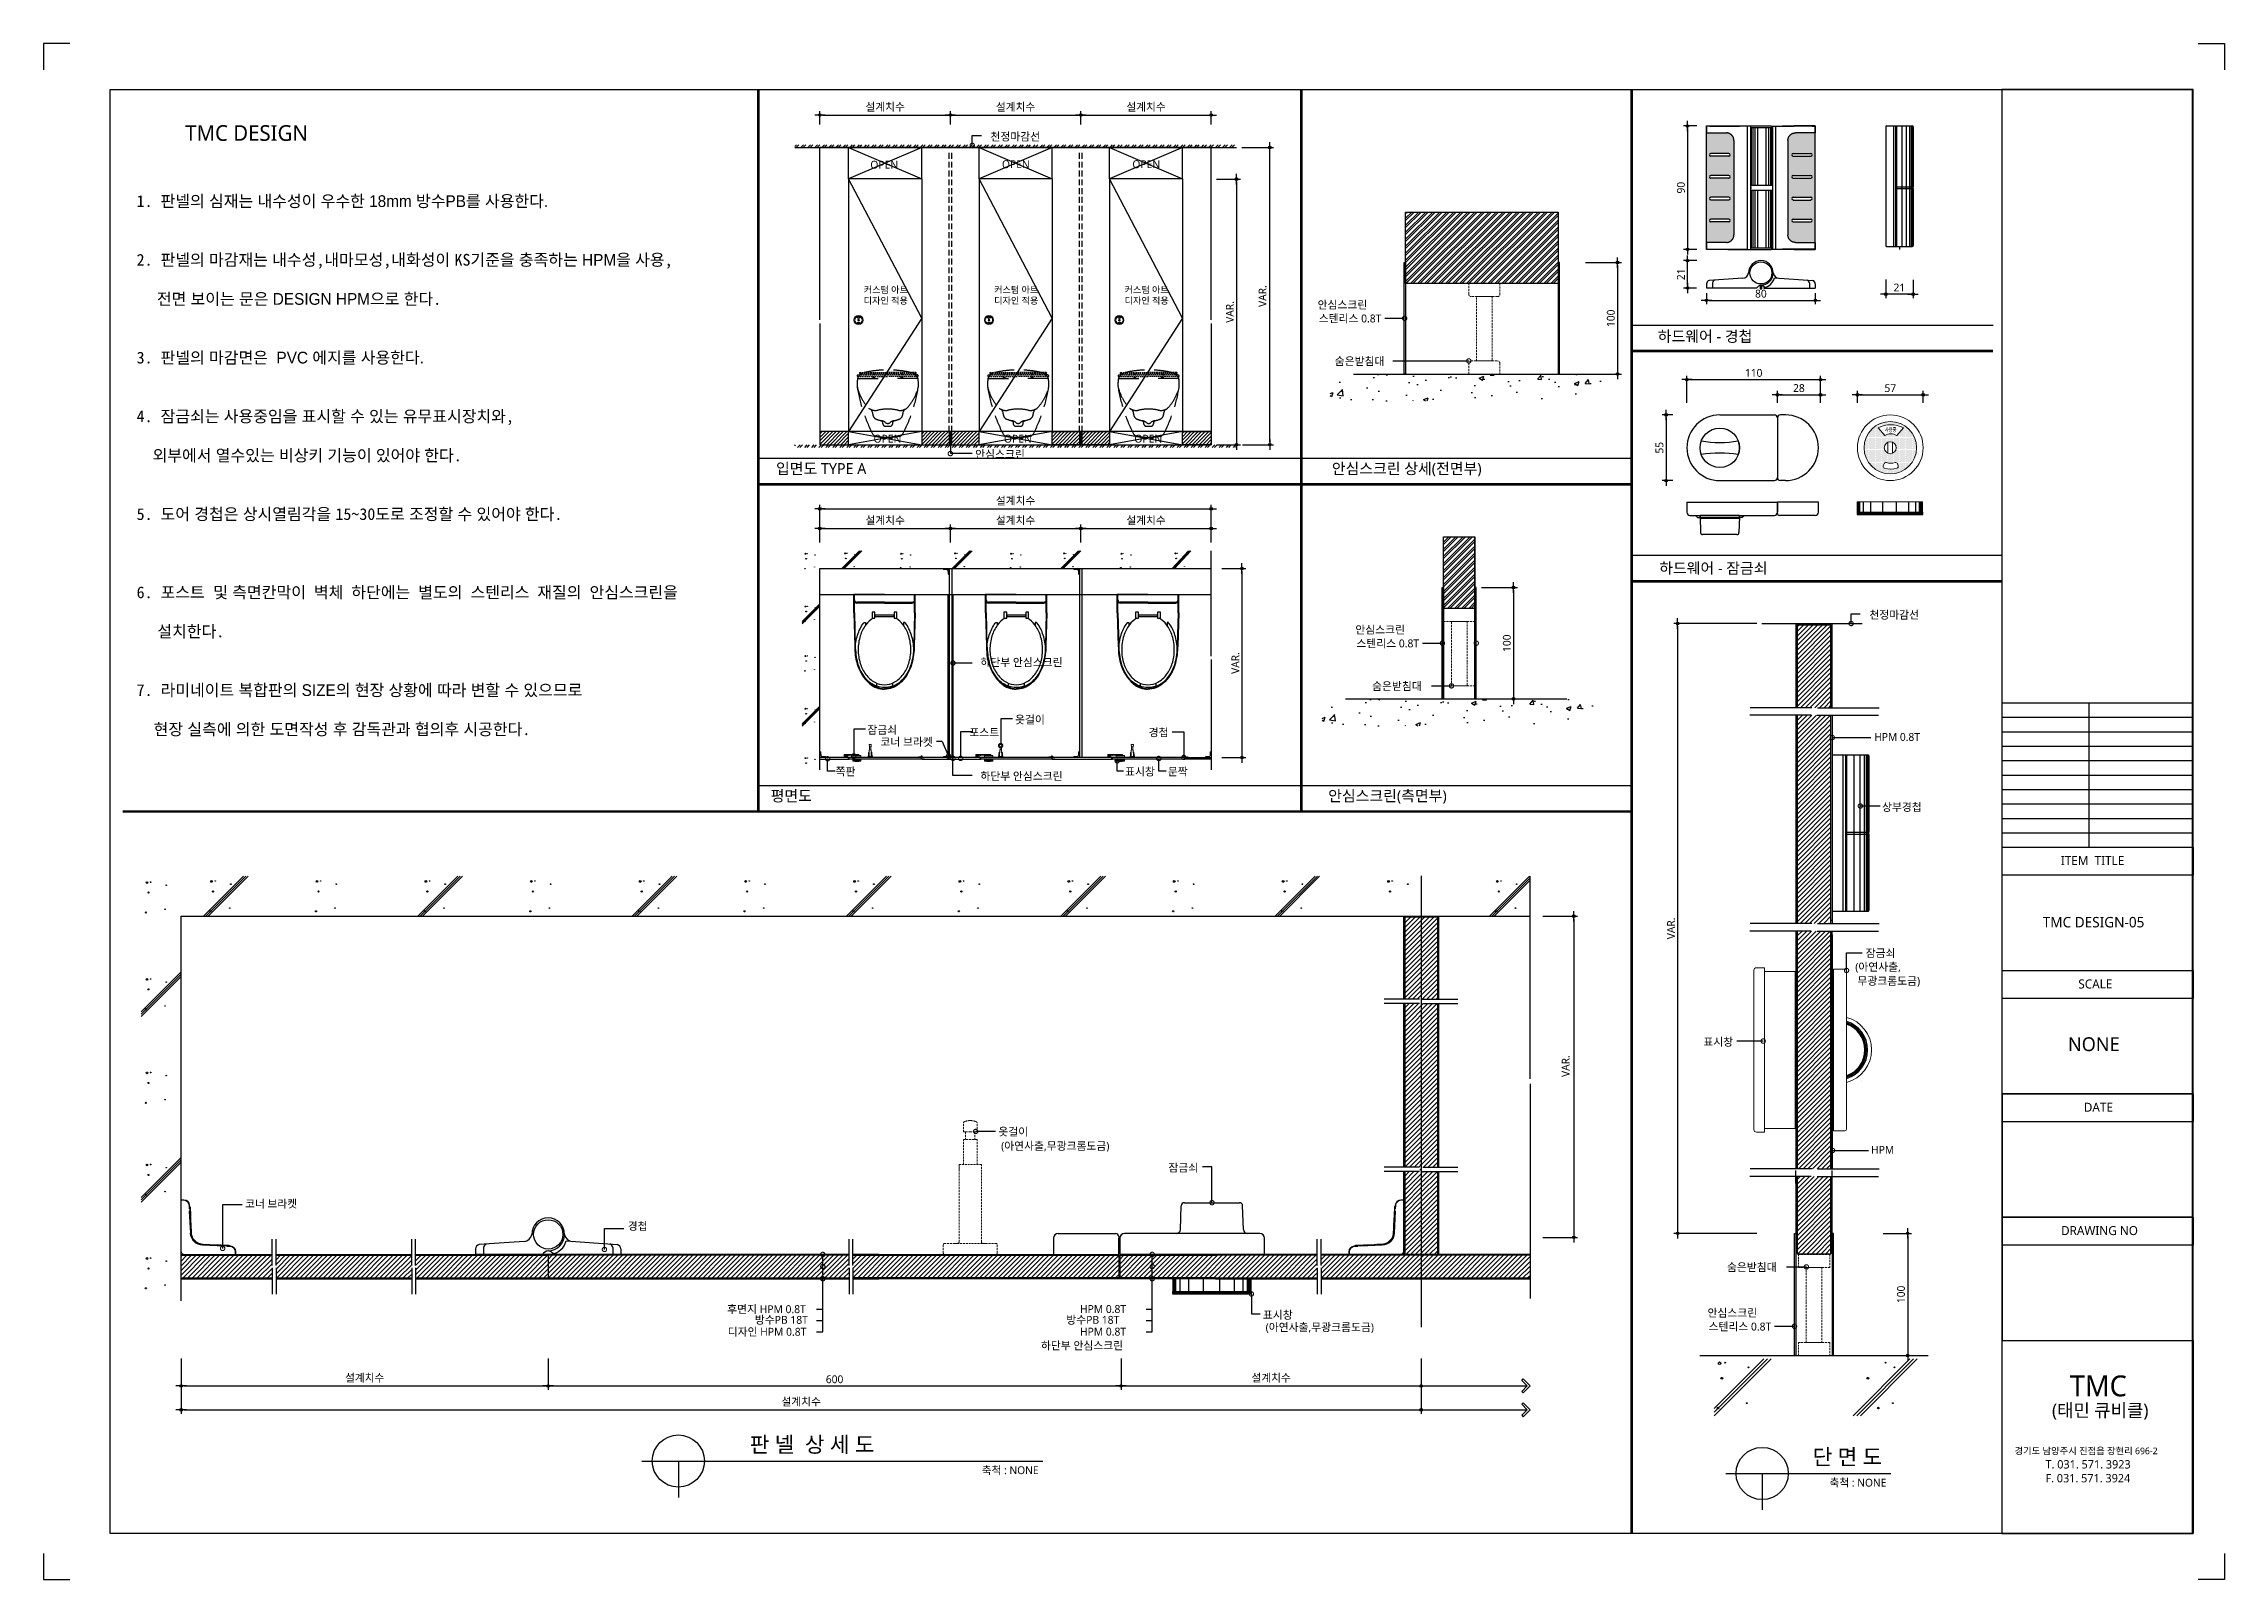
# Model space of a CAD drawing. Extents: x -256 to 8104, y -176 to 5714.
import ezdxf
from ezdxf.enums import TextEntityAlignment as Align

# ---------------------------------------------------------------- set-up
doc = ezdxf.new("R2010")
doc.units = 0
doc.header["$LTSCALE"] = 30
doc.linetypes.add('CEN', pattern=[62, 60, -1, 0, -1])
doc.linetypes.add('HIDDEN', pattern=[0.375, 0.25, -0.125])
doc.layers.get('0').update_dxf_attribs({"linetype": 'CONTINUOUS'})
doc.layers.get('DEFPOINTS').update_dxf_attribs({"linetype": 'CONTINUOUS'})
for name, color, linetype in [('02---제품선', 4, 'CONTINUOUS'), ('0_toilet', 6, 'CONTINUOUS'), ('C', 2, 'CONTINUOUS'), ('curior-0Line', 252, 'CONTINUOUS'), ('DIM', 7, 'CONTINUOUS'), ('HAT', 8, 'CONTINUOUS'), ('HID', 9, 'HIDDEN'), ('jac text', 7, 'CONTINUOUS'), ('TIT', 3, 'CONTINUOUS'), ('경첩', 4, 'CONTINUOUS'), ('문자', 3, 'CONTINUOUS'), ('부자재', 4, 'CONTINUOUS'), ('옷걸이', 4, 'CONTINUOUS'), ('잠금쇠(회전형)', 4, 'CONTINUOUS'), ('중심선', 1, 'CEN'), ('치수', 1, 'CONTINUOUS'), ('판넬', 2, 'CONTINUOUS'), ('해치', 8, 'CONTINUOUS')]:
    doc.layers.add(name, color=color, linetype=linetype)
doc.styles.add('HDW', font='gulim.ttc')
doc.styles.add('돋움', font='malgun.ttf')
doc.dimstyles.new('10', dxfattribs={"dimscale": 10, "dimtxt": 3, "dimasz": 1, "dimexe": 1.5, "dimexo": 2, "dimgap": 1, "dimtad": 1, "dimdec": 0, "dimlunit": 6, "dimtxsty": '돋움', "dimblk": 'DIMDOT', "dimcen": -1, "dimdle": 1.5, "dimclrt": 3, "dimazin": 3, "dimtfac": 1, "dimtdec": 0, "dimtix": 1, "dimtmove": 2, "dimatfit": 3, "dimldrblk": 'DIMDOT', "dimarcsym": 0})
pattern_1 = [(45, (39867.086, -48.667), (-8.980256, 8.980256), [])]
pattern_2 = [(45, (39806.501, 43.407), (-8.980256, 8.980256), [])]

# ---------------------------------------------------------------- blocks, each defined once
blk = doc.blocks.new('DIMDOT')
at = {"linetype": 'Continuous'}
blk.add_line((-2, 0), (2, 0), dxfattribs=at)
for radius in [0.5, 0.25]:
    blk.add_circle((0, 0), radius, dxfattribs=at)
blk = doc.blocks.new('*D125')
at = {"layer": 'DEFPOINTS', "color": 0}
for p in [(51408.8, 5567.2), (50908.8, 5511), (51408.8, 5511)]:
    blk.add_point(p, dxfattribs=at)
at = {"layer": 'DIM', "color": 0, "lineweight": -2, "ltscale": 10}
for p, q in [((50908.8, 5531), (50908.8, 5582.2)), ((50918.8, 5567.2), (51398.8, 5567.2)), ((51408.8, 5531), (51408.8, 5582.2))]:
    blk.add_line(p, q, dxfattribs=at)
at = {"layer": 'DIM', "color": 0, "lineweight": -2, "xscale": 10, "yscale": 10, "zscale": 10, "rotation": 180}
blk.add_blockref('DIMDOT', (50908.8, 5567.2), dxfattribs=at)
at = {"layer": 'DIM', "color": 0, "lineweight": -2, "xscale": 10, "yscale": 10, "zscale": 10}
blk.add_blockref('DIMDOT', (51408.8, 5567.2), dxfattribs=at)
at = {"layer": 'DIM', "color": 3, "insert": (51158.8, 5596.9), "char_height": 30, "attachment_point": 5, "style": '돋움'}
blk.add_mtext('설계치수', dxfattribs=at)
blk = doc.blocks.new('*D126')
at = {"layer": 'DEFPOINTS', "color": 0}
for p in [(51908.8, 5567.2), (51408.8, 5511), (51908.8, 5511)]:
    blk.add_point(p, dxfattribs=at)
at = {"layer": 'DIM', "color": 0, "lineweight": -2, "ltscale": 10}
for p, q in [((51408.8, 5531), (51408.8, 5582.2)), ((51418.8, 5567.2), (51898.8, 5567.2)), ((51908.8, 5531), (51908.8, 5582.2))]:
    blk.add_line(p, q, dxfattribs=at)
at = {"layer": 'DIM', "color": 0, "lineweight": -2, "xscale": 10, "yscale": 10, "zscale": 10, "rotation": 180}
blk.add_blockref('DIMDOT', (51408.8, 5567.2), dxfattribs=at)
at = {"layer": 'DIM', "color": 0, "lineweight": -2, "xscale": 10, "yscale": 10, "zscale": 10}
blk.add_blockref('DIMDOT', (51908.8, 5567.2), dxfattribs=at)
at = {"layer": 'DIM', "color": 3, "insert": (51658.8, 5596.9), "char_height": 30, "attachment_point": 5, "style": '돋움'}
blk.add_mtext('설계치수', dxfattribs=at)
blk = doc.blocks.new('*D127')
at = {"layer": 'DEFPOINTS', "color": 0}
for p in [(52408.8, 5567.2), (51908.8, 5511), (52408.8, 5511)]:
    blk.add_point(p, dxfattribs=at)
at = {"layer": 'DIM', "color": 0, "lineweight": -2, "ltscale": 10}
for p, q in [((51908.8, 5531), (51908.8, 5582.2)), ((51918.8, 5567.2), (52398.8, 5567.2)), ((52408.8, 5531), (52408.8, 5582.2))]:
    blk.add_line(p, q, dxfattribs=at)
at = {"layer": 'DIM', "color": 0, "lineweight": -2, "xscale": 10, "yscale": 10, "zscale": 10, "rotation": 180}
blk.add_blockref('DIMDOT', (51908.8, 5567.2), dxfattribs=at)
at = {"layer": 'DIM', "color": 0, "lineweight": -2, "xscale": 10, "yscale": 10, "zscale": 10}
blk.add_blockref('DIMDOT', (52408.8, 5567.2), dxfattribs=at)
at = {"layer": 'DIM', "color": 3, "insert": (52158.8, 5596.9), "char_height": 30, "attachment_point": 5, "style": '돋움'}
blk.add_mtext('설계치수', dxfattribs=at)
blk = doc.blocks.new('*D128')
at = {"layer": 'DEFPOINTS', "color": 0}
for p in [(52408.8, 5321.3), (52408.8, 4303.1), (52505.7, 4303.1)]:
    blk.add_point(p, dxfattribs=at)
at = {"layer": 'DIM', "color": 0, "lineweight": -2, "ltscale": 10}
for p, q in [((52428.8, 5321.3), (52520.7, 5321.3)), ((52505.7, 5311.3), (52505.7, 4313.1)), ((52428.8, 4303.1), (52520.7, 4303.1))]:
    blk.add_line(p, q, dxfattribs=at)
at = {"layer": 'DIM', "color": 0, "lineweight": -2, "xscale": 10, "yscale": 10, "zscale": 10}
for p, rotation in [((52505.7, 5321.3), 90), ((52505.7, 4303.1), 270)]:
    blk.add_blockref('DIMDOT', p, dxfattribs=dict(at, rotation=rotation))
at = {"layer": 'DIM', "color": 3, "insert": (52480.5, 4812.2), "char_height": 30, "attachment_point": 5, "rotation": 90, "style": '돋움'}
blk.add_mtext('VAR.', dxfattribs=at)
blk = doc.blocks.new('*D129')
at = {"layer": 'DEFPOINTS', "color": 0}
for p in [(52429.8, 3828.2), (52429.8, 3103.2), (52526.7, 3103.2)]:
    blk.add_point(p, dxfattribs=at)
at = {"layer": 'DIM', "color": 0, "lineweight": -2, "ltscale": 10}
for p, q in [((52449.8, 3828.2), (52541.7, 3828.2)), ((52526.7, 3818.2), (52526.7, 3113.2)), ((52449.8, 3103.2), (52541.7, 3103.2))]:
    blk.add_line(p, q, dxfattribs=at)
at = {"layer": 'DIM', "color": 0, "lineweight": -2, "xscale": 10, "yscale": 10, "zscale": 10}
for p, rotation in [((52526.7, 3828.2), 90), ((52526.7, 3103.2), 270)]:
    blk.add_blockref('DIMDOT', p, dxfattribs=dict(at, rotation=rotation))
at = {"layer": 'DIM', "color": 3, "insert": (52501.5, 3465.7), "char_height": 30, "attachment_point": 5, "rotation": 90, "style": '돋움'}
blk.add_mtext('VAR.', dxfattribs=at)
blk = doc.blocks.new('_DOTSMALL')
at = {"color": 0, "linetype": 'ByBlock', "const_width": 0.5}
blk.add_lwpolyline([(-0.0625, 0, 1), (0.0625, 0, 1)], format="xyb", close=True, dxfattribs=at)
blk = doc.blocks.new('A$C63EC304E')
at = {"layer": '치수', "color": 1, "xscale": 2.5, "yscale": 2.5, "zscale": 2.5, "rotation": 234.3098741996962}
blk.add_blockref('_DOTSMALL', (0.31, 0.31), dxfattribs=at)
blk = doc.blocks.new('A$C2BC9653E')
at = {"layer": '치수', "xscale": 0.3333333333333333, "yscale": 0.3333333333333333, "zscale": 0.3333333333333333}
blk.add_blockref('A$C63EC304E', (0, 0), dxfattribs=at)
blk = doc.blocks.new('A$C7FC71301')
at = {"layer": '치수', "rotation": 180}
blk.add_blockref('A$C2BC9653E', (0.21, 0.21), dxfattribs=at)
blk = doc.blocks.new('A$C4A20372B')
at = {"layer": '치수'}
blk.add_blockref('A$C7FC71301', (0, 0), dxfattribs=at)
blk = doc.blocks.new('A$C566469F5')
at = {"layer": '치수'}
blk.add_blockref('A$C4A20372B', (0, 0), dxfattribs=at)
blk = doc.blocks.new('A$C7E317CD4')
at = {"layer": '해치', "xscale": 2, "yscale": 2, "zscale": 2}
blk.add_blockref('A$C566469F5', (0, 0), dxfattribs=at)
blk = doc.blocks.new('A$C601D7F27')
at = {"layer": '치수'}
blk.add_blockref('A$C7E317CD4', (0, 0), dxfattribs=at)
blk = doc.blocks.new('A$C38802C08')
at = {"layer": '치수'}
blk.add_blockref('A$C601D7F27', (0, 0), dxfattribs=at)
blk = doc.blocks.new('*D130')
at = {"layer": 'DEFPOINTS', "color": 0}
for p in [(52408.8, 3981.7), (51908.8, 3908.6), (52408.8, 3908.6)]:
    blk.add_point(p, dxfattribs=at)
at = {"layer": 'DIM', "color": 0, "lineweight": -2, "ltscale": 10}
for p, q in [((51908.8, 3928.6), (51908.8, 3996.7)), ((51918.8, 3981.7), (52398.8, 3981.7)), ((52408.8, 3928.6), (52408.8, 3996.7))]:
    blk.add_line(p, q, dxfattribs=at)
at = {"layer": 'DIM', "color": 0, "lineweight": -2, "xscale": 10, "yscale": 10, "zscale": 10, "rotation": 180}
blk.add_blockref('DIMDOT', (51908.8, 3981.7), dxfattribs=at)
at = {"layer": 'DIM', "color": 0, "lineweight": -2, "xscale": 10, "yscale": 10, "zscale": 10}
blk.add_blockref('DIMDOT', (52408.8, 3981.7), dxfattribs=at)
at = {"layer": 'DIM', "color": 3, "insert": (52158.8, 4011.4), "char_height": 30, "attachment_point": 5, "style": '돋움'}
blk.add_mtext('설계치수', dxfattribs=at)
blk = doc.blocks.new('*D131')
at = {"layer": 'DEFPOINTS', "color": 0}
for p in [(52408.8, 4057.1), (50908.8, 3908.6), (52408.8, 3908.6)]:
    blk.add_point(p, dxfattribs=at)
at = {"layer": 'DIM', "color": 0, "lineweight": -2, "ltscale": 10}
for p, q in [((50908.8, 3928.6), (50908.8, 4072.1)), ((50918.8, 4057.1), (52398.8, 4057.1)), ((52408.8, 3928.6), (52408.8, 4072.1))]:
    blk.add_line(p, q, dxfattribs=at)
at = {"layer": 'DIM', "color": 0, "lineweight": -2, "xscale": 10, "yscale": 10, "zscale": 10, "rotation": 180}
blk.add_blockref('DIMDOT', (50908.8, 4057.1), dxfattribs=at)
at = {"layer": 'DIM', "color": 0, "lineweight": -2, "xscale": 10, "yscale": 10, "zscale": 10}
blk.add_blockref('DIMDOT', (52408.8, 4057.1), dxfattribs=at)
at = {"layer": 'DIM', "color": 3, "insert": (51658.8, 4086.7), "char_height": 30, "attachment_point": 5, "style": '돋움'}
blk.add_mtext('설계치수', dxfattribs=at)
blk = doc.blocks.new('*D132')
at = {"layer": 'DEFPOINTS', "color": 0}
for p in [(51908.8, 3981.7), (51408.8, 3908.6), (51908.8, 3908.6)]:
    blk.add_point(p, dxfattribs=at)
at = {"layer": 'DIM', "color": 0, "lineweight": -2, "ltscale": 10}
for p, q in [((51408.8, 3928.6), (51408.8, 3996.7)), ((51418.8, 3981.7), (51898.8, 3981.7)), ((51908.8, 3928.6), (51908.8, 3996.7))]:
    blk.add_line(p, q, dxfattribs=at)
at = {"layer": 'DIM', "color": 0, "lineweight": -2, "xscale": 10, "yscale": 10, "zscale": 10, "rotation": 180}
blk.add_blockref('DIMDOT', (51408.8, 3981.7), dxfattribs=at)
at = {"layer": 'DIM', "color": 0, "lineweight": -2, "xscale": 10, "yscale": 10, "zscale": 10}
blk.add_blockref('DIMDOT', (51908.8, 3981.7), dxfattribs=at)
at = {"layer": 'DIM', "color": 3, "insert": (51658.8, 4011.4), "char_height": 30, "attachment_point": 5, "style": '돋움'}
blk.add_mtext('설계치수', dxfattribs=at)
blk = doc.blocks.new('*D133')
at = {"layer": 'DEFPOINTS', "color": 0}
for p in [(51408.8, 3981.7), (50908.8, 3908.6), (51408.8, 3908.6)]:
    blk.add_point(p, dxfattribs=at)
at = {"layer": 'DIM', "color": 0, "lineweight": -2, "ltscale": 10}
for p, q in [((50908.8, 3928.6), (50908.8, 3996.7)), ((50918.8, 3981.7), (51398.8, 3981.7)), ((51408.8, 3928.6), (51408.8, 3996.7))]:
    blk.add_line(p, q, dxfattribs=at)
at = {"layer": 'DIM', "color": 0, "lineweight": -2, "xscale": 10, "yscale": 10, "zscale": 10, "rotation": 180}
blk.add_blockref('DIMDOT', (50908.8, 3981.7), dxfattribs=at)
at = {"layer": 'DIM', "color": 0, "lineweight": -2, "xscale": 10, "yscale": 10, "zscale": 10}
blk.add_blockref('DIMDOT', (51408.8, 3981.7), dxfattribs=at)
at = {"layer": 'DIM', "color": 3, "insert": (51158.8, 4011.4), "char_height": 30, "attachment_point": 5, "style": '돋움'}
blk.add_mtext('설계치수', dxfattribs=at)
blk = doc.blocks.new('*D134')
at = {"layer": 'DEFPOINTS', "color": 0}
for p in [(54744.3, 4552.6), (54232.3, 4444), (54744.3, 4444)]:
    blk.add_point(p, dxfattribs=at)
at = {"layer": 'DIM', "color": 0, "lineweight": -2, "ltscale": 10}
for p, q in [((54232.3, 4464), (54232.3, 4567.6)), ((54242.3, 4552.6), (54734.3, 4552.6)), ((54744.3, 4464), (54744.3, 4567.6))]:
    blk.add_line(p, q, dxfattribs=at)
at = {"layer": 'DIM', "color": 0, "lineweight": -2, "xscale": 10, "yscale": 10, "zscale": 10, "rotation": 180}
blk.add_blockref('DIMDOT', (54232.3, 4552.6), dxfattribs=at)
at = {"layer": 'DIM', "color": 0, "lineweight": -2, "xscale": 10, "yscale": 10, "zscale": 10}
blk.add_blockref('DIMDOT', (54744.3, 4552.6), dxfattribs=at)
at = {"layer": 'DIM', "color": 3, "insert": (54488.3, 4578.2), "char_height": 30, "attachment_point": 5, "style": '돋움'}
blk.add_mtext('110', dxfattribs=at)
blk = doc.blocks.new('*D135')
at = {"layer": 'DEFPOINTS', "color": 0}
for p in [(54579.2, 4444), (54744.3, 4494.6), (54744.3, 4444)]:
    blk.add_point(p, dxfattribs=at)
at = {"layer": 'DIM', "color": 0, "lineweight": -2, "ltscale": 10}
for p, q in [((54579.2, 4464), (54579.2, 4509.6)), ((54589.2, 4494.6), (54734.3, 4494.6)), ((54744.3, 4464), (54744.3, 4509.6))]:
    blk.add_line(p, q, dxfattribs=at)
at = {"layer": 'DIM', "color": 0, "lineweight": -2, "xscale": 10, "yscale": 10, "zscale": 10, "rotation": 180}
blk.add_blockref('DIMDOT', (54579.2, 4494.6), dxfattribs=at)
at = {"layer": 'DIM', "color": 0, "lineweight": -2, "xscale": 10, "yscale": 10, "zscale": 10}
blk.add_blockref('DIMDOT', (54744.3, 4494.6), dxfattribs=at)
at = {"layer": 'DIM', "color": 3, "insert": (54661.7, 4520.1), "char_height": 30, "attachment_point": 5, "style": '돋움'}
blk.add_mtext('28', dxfattribs=at)
blk = doc.blocks.new('*D136')
at = {"layer": 'DEFPOINTS', "color": 0}
for p in [(54886, 4444), (55138, 4494.6), (55138, 4444)]:
    blk.add_point(p, dxfattribs=at)
at = {"layer": 'DIM', "color": 0, "lineweight": -2, "ltscale": 10}
for p, q in [((54886, 4464), (54886, 4509.6)), ((54896, 4494.6), (55128, 4494.6)), ((55138, 4464), (55138, 4509.6))]:
    blk.add_line(p, q, dxfattribs=at)
at = {"layer": 'DIM', "color": 0, "lineweight": -2, "xscale": 10, "yscale": 10, "zscale": 10, "rotation": 180}
blk.add_blockref('DIMDOT', (54886, 4494.6), dxfattribs=at)
at = {"layer": 'DIM', "color": 0, "lineweight": -2, "xscale": 10, "yscale": 10, "zscale": 10}
blk.add_blockref('DIMDOT', (55138, 4494.6), dxfattribs=at)
at = {"layer": 'DIM', "color": 3, "insert": (55012, 4519.9), "char_height": 30, "attachment_point": 5, "style": '돋움'}
blk.add_mtext('57', dxfattribs=at)
blk = doc.blocks.new('*D137')
at = {"layer": 'DEFPOINTS', "color": 0}
for p in [(54289.9, 5525.4), (54234.9, 5052.2), (54289.9, 5052.2)]:
    blk.add_point(p, dxfattribs=at)
at = {"layer": 'DIM', "color": 0, "lineweight": -2, "ltscale": 10}
for p, q in [((54269.9, 5525.4), (54219.9, 5525.4)), ((54234.9, 5515.4), (54234.9, 5062.2)), ((54269.9, 5052.2), (54219.9, 5052.2))]:
    blk.add_line(p, q, dxfattribs=at)
at = {"layer": 'DIM', "color": 0, "lineweight": -2, "xscale": 10, "yscale": 10, "zscale": 10}
for p, rotation in [((54234.9, 5525.4), 90), ((54234.9, 5052.2), 270)]:
    blk.add_blockref('DIMDOT', p, dxfattribs=dict(at, rotation=rotation))
at = {"layer": 'DIM', "color": 3, "insert": (54209.4, 5288.8), "char_height": 30, "attachment_point": 5, "rotation": 90, "style": '돋움'}
blk.add_mtext('90', dxfattribs=at)
blk = doc.blocks.new('*D138')
at = {"layer": 'DEFPOINTS', "color": 0}
for p in [(54307.5, 4904), (54724.6, 4904), (54724.6, 4856.6)]:
    blk.add_point(p, dxfattribs=at)
at = {"layer": 'DIM', "color": 0, "lineweight": -2, "ltscale": 10}
for p, q in [((54307.5, 4884), (54307.5, 4841.6)), ((54317.5, 4856.6), (54714.6, 4856.6)), ((54724.6, 4884), (54724.6, 4841.6))]:
    blk.add_line(p, q, dxfattribs=at)
at = {"layer": 'DIM', "color": 0, "lineweight": -2, "xscale": 10, "yscale": 10, "zscale": 10, "rotation": 180}
blk.add_blockref('DIMDOT', (54307.5, 4856.6), dxfattribs=at)
at = {"layer": 'DIM', "color": 0, "lineweight": -2, "xscale": 10, "yscale": 10, "zscale": 10}
blk.add_blockref('DIMDOT', (54724.6, 4856.6), dxfattribs=at)
at = {"layer": 'DIM', "color": 3, "insert": (54516, 4882.1), "char_height": 30, "attachment_point": 5, "style": '돋움'}
blk.add_mtext('80', dxfattribs=at)
blk = doc.blocks.new('*D139')
at = {"layer": 'DEFPOINTS', "color": 0}
for p in [(54234.9, 5009), (54289.9, 5009), (54289.2, 4904)]:
    blk.add_point(p, dxfattribs=at)
at = {"layer": 'DIM', "color": 0, "lineweight": -2, "ltscale": 10}
for p, q in [((54269.9, 5009), (54219.9, 5009)), ((54234.9, 4914), (54234.9, 4999)), ((54269.2, 4904), (54219.9, 4904))]:
    blk.add_line(p, q, dxfattribs=at)
at = {"layer": 'DIM', "color": 0, "lineweight": -2, "xscale": 10, "yscale": 10, "zscale": 10}
for p, rotation in [((54234.9, 5009), 90), ((54234.9, 4904), 270)]:
    blk.add_blockref('DIMDOT', p, dxfattribs=dict(at, rotation=rotation))
at = {"layer": 'DIM', "color": 3, "insert": (54209.5, 4956.5), "char_height": 30, "attachment_point": 5, "rotation": 90, "style": '돋움'}
blk.add_mtext('21', dxfattribs=at)
blk = doc.blocks.new('*D140')
at = {"layer": 'DEFPOINTS', "color": 0}
for p in [(54994.4, 4956.2), (55099.4, 4955.5), (54994.4, 4880.5)]:
    blk.add_point(p, dxfattribs=at)
at = {"layer": 'DIM', "color": 0, "lineweight": -2, "ltscale": 10}
for p, q in [((54994.4, 4936.2), (54994.4, 4865.5)), ((55099.4, 4935.5), (55099.4, 4865.5)), ((55089.4, 4880.5), (55004.4, 4880.5))]:
    blk.add_line(p, q, dxfattribs=at)
at = {"layer": 'DIM', "color": 0, "lineweight": -2, "xscale": 10, "yscale": 10, "zscale": 10, "rotation": 180}
blk.add_blockref('DIMDOT', (54994.4, 4880.5), dxfattribs=at)
at = {"layer": 'DIM', "color": 0, "lineweight": -2, "xscale": 10, "yscale": 10, "zscale": 10}
blk.add_blockref('DIMDOT', (55099.4, 4880.5), dxfattribs=at)
at = {"layer": 'DIM', "color": 3, "insert": (55046.9, 4905.8), "char_height": 30, "attachment_point": 5, "style": '돋움'}
blk.add_mtext('21', dxfattribs=at)
blk = doc.blocks.new('A$C10E41893')
at = {"layer": '부자재'}
for p, q in [((6, 0), (6, 196)), ((123, 196), (6, 196)), ((123, 192), (6, 192)), ((55, 0), (55, 177)), ((61, 0), (61, 177)), ((6, 0), (6, -196)), ((55, 0), (55, -177)), ((61, 0), (61, -177)), ((123, -192), (6, -192)), ((123, -196), (6, -196))]:
    blk.add_line(p, q, dxfattribs=at)
for points in [[(123, 196, -0.012538), (123, 196), (335, 190, -0.055395), (445, 175, -0.154276), (577, 93, -0.179504), (612, 0, -0.179504)], [(123, 192, -0.012538), (123, 192), (335, 187, -0.055395), (444, 172, -0.154276), (574, 91, -0.179504), (608, 0, -0.179504)], [(157, -72, 0.089162), (200, -119, 0.085733), (270, -155, 0.075373), (359, -168, 0.075373), (447, -155, 0.085733), (517, -119, 0.106084), (567, -62, 0.126931), (583, 0, 0.126931), (567, 62, 0.106084), (517, 119, 0.085733), (447, 155, 0.075373), (359, 168, 0.075373), (270, 155, 0.085733), (200, 119, 0.089162), (157, 72)], [(572, 51), (589, 51), (589, 60, 0.021185), (583, 71, 0.106084), (528, 134, 0.085733), (453, 172, 0.075373), (359, 187, 0.075373), (265, 172, 0.085733), (189, 134, 0.007337), (184, 130), (184, 122), (205, 122)], [(123, -196, 0.012538), (123, -196), (335, -190, 0.055395), (445, -175, 0.154276), (577, -93, 0.179504), (612, 0, 0.179504)], [(123, -192, 0.012538), (123, -192), (335, -187, 0.055395), (444, -172, 0.154276), (574, -91, 0.179504), (608, 0, 0.179504)], [(589, -51, 0.090214), (598, 0, 0.090214), (589, 51, 0.106084)], [(572, -51), (589, -51), (589, -60, -0.021185), (583, -71, -0.106084), (528, -134, -0.085733), (453, -172, -0.075373), (359, -187, -0.075373), (265, -172, -0.085733), (189, -134, -0.007337), (184, -130), (184, -122), (205, -122)]]:
    blk.add_lwpolyline(points, format="xyb", dxfattribs=at)
blk.add_lwpolyline([(138, -61), (119, -61), (119, -79), (157, -79), (157, -61), (138, -61), (147, -61), (147, 61), (138, 61), (157, 61), (157, 79), (119, 79), (119, 61), (138, 61), (138, -61), (119, -61)], dxfattribs=at)
for centre, start, end in [((40, 177), 0, 90), ((46, 177), 0, 90), ((40, -177), 270, 0), ((46, -177), 270, 0)]:
    blk.add_arc(centre, 15, start, end, dxfattribs=at)
blk = doc.blocks.new('A$C460A2A32')
at = {"color": 0}
for p, q in [((3, 20), (0, 16)), ((3, 20), (9, 20)), ((4, 10), (162, 10)), ((9, 20), (162, 20)), ((13, 32), (11, 30)), ((13, 32), (162, 32)), ((13, 27), (162, 27)), ((312, 32), (162, 32)), ((312, 27), (162, 27)), ((316, 20), (162, 20)), ((321, 10), (162, 10)), ((312, 32), (313, 30)), ((322, 20), (316, 20)), ((322, 20), (324, 16))]:
    blk.add_line(p, q, dxfattribs=at)
for centre, radius, start, end in [((4, 14), 4, 150.0107, 270), ((13, 29), 2, 135, 270), ((109, 28), 26, 182.6717, 198.4118), ((109, 10), 26, 180, 202.6199), ((107, 28), 23, 183.0205, 200.9186), ((107, 10), 23, 180, 205.7715), ((69, 10), 23, 334.2285, 0), ((69, 28), 23, 339.0814, 356.9795), ((67, 10), 26, 337.3801, 0), ((67, 28), 26, 341.5882, 357.3283), ((257, 10), 26, 180, 202.6199), ((257, 28), 26, 182.6717, 198.4118), ((256, 28), 23, 183.0205, 200.9186), ((256, 10), 23, 180, 205.7715), ((217, 10), 23, 334.2285, 0), ((217, 28), 23, 339.0814, 356.9795), ((216, 28), 26, 341.5882, 357.3283), ((216, 10), 26, 337.3801, 0), ((312, 29), 2, 270, 45), ((321, 14), 4, 270, 29.9893)]:
    blk.add_arc(centre, radius, start, end, dxfattribs=at)
blk = doc.blocks.new('*D141')
at = {"layer": 'DEFPOINTS', "color": 0}
for p in [(54197.9, 4417.4), (54152.3, 4165.4), (54197.9, 4165.4)]:
    blk.add_point(p, dxfattribs=at)
at = {"layer": 'DIM', "color": 0, "lineweight": -2, "ltscale": 10}
for p, q in [((54177.9, 4417.4), (54137.3, 4417.4)), ((54152.3, 4407.4), (54152.3, 4175.4)), ((54177.9, 4165.4), (54137.3, 4165.4))]:
    blk.add_line(p, q, dxfattribs=at)
at = {"layer": 'DIM', "color": 0, "lineweight": -2, "xscale": 10, "yscale": 10, "zscale": 10}
for p, rotation in [((54152.3, 4417.4), 90), ((54152.3, 4165.4), 270)]:
    blk.add_blockref('DIMDOT', p, dxfattribs=dict(at, rotation=rotation))
at = {"layer": 'DIM', "color": 3, "insert": (54127, 4291.4), "char_height": 30, "attachment_point": 5, "rotation": 90, "style": '돋움'}
blk.add_mtext('55', dxfattribs=at)
blk = doc.blocks.new('*D142')
at = {"layer": 'DEFPOINTS', "color": 0}
for p in [(54520.9, 3617.4), (54196.8, 1278.5), (54520.9, 1278.5)]:
    blk.add_point(p, dxfattribs=at)
at = {"layer": 'DIM', "color": 0, "lineweight": -2, "ltscale": 10}
for p, q in [((54500.9, 3617.4), (54181.8, 3617.4)), ((54196.8, 3607.4), (54196.8, 1288.5)), ((54500.9, 1278.5), (54181.8, 1278.5))]:
    blk.add_line(p, q, dxfattribs=at)
at = {"layer": 'DIM', "color": 0, "lineweight": -2, "xscale": 10, "yscale": 10, "zscale": 10}
for p, rotation in [((54196.8, 3617.4), 90), ((54196.8, 1278.5), 270)]:
    blk.add_blockref('DIMDOT', p, dxfattribs=dict(at, rotation=rotation))
at = {"layer": 'DIM', "color": 3, "insert": (54171.6, 2448), "char_height": 30, "attachment_point": 5, "rotation": 90, "style": '돋움'}
blk.add_mtext('VAR.', dxfattribs=at)
blk = doc.blocks.new('A$C13EB2441')
for p, q in [((0.84, 7.37), (0.84, 14.11)), ((0.84, 6.74), (0.84, 0))]:
    blk.add_line(p, q)
blk = doc.blocks.new('*D143')
at = {"layer": 'DEFPOINTS', "color": 0}
for p in [(54964.4, 1278.5), (54964.4, 810.2), (55078.7, 810.2)]:
    blk.add_point(p, dxfattribs=at)
at = {"layer": 'DIM', "color": 0, "lineweight": -2, "ltscale": 10}
for p, q in [((54984.4, 1278.5), (55093.7, 1278.5)), ((55078.7, 1268.5), (55078.7, 820.2)), ((54984.4, 810.2), (55093.7, 810.2))]:
    blk.add_line(p, q, dxfattribs=at)
at = {"layer": 'DIM', "color": 0, "lineweight": -2, "xscale": 10, "yscale": 10, "zscale": 10}
for p, rotation in [((55078.7, 1278.5), 90), ((55078.7, 810.2), 270)]:
    blk.add_blockref('DIMDOT', p, dxfattribs=dict(at, rotation=rotation))
at = {"layer": 'DIM', "color": 3, "insert": (55053.1, 1044.4), "char_height": 30, "attachment_point": 5, "rotation": 90, "style": '돋움'}
blk.add_mtext('100', dxfattribs=at)
blk = doc.blocks.new('*D144')
at = {"layer": 'DEFPOINTS', "color": 0}
for p in [(53424.7, 3755.5), (53424.7, 3328.1), (53567.6, 3328.1)]:
    blk.add_point(p, dxfattribs=at)
at = {"layer": 'DIM', "color": 0, "lineweight": -2, "ltscale": 10}
for p, q in [((53444.7, 3755.5), (53582.6, 3755.5)), ((53567.6, 3745.5), (53567.6, 3338.1)), ((53444.7, 3328.1), (53582.6, 3328.1))]:
    blk.add_line(p, q, dxfattribs=at)
at = {"layer": 'DIM', "color": 0, "lineweight": -2, "xscale": 10, "yscale": 10, "zscale": 10}
for p, rotation in [((53567.6, 3755.5), 90), ((53567.6, 3328.1), 270)]:
    blk.add_blockref('DIMDOT', p, dxfattribs=dict(at, rotation=rotation))
at = {"layer": 'DIM', "color": 3, "insert": (53542.1, 3541.8), "char_height": 30, "attachment_point": 5, "rotation": 90, "style": '돋움'}
blk.add_mtext('100', dxfattribs=at)
blk = doc.blocks.new('*D145')
at = {"layer": 'DEFPOINTS', "color": 0}
for p in [(52505.7, 5442.8), (52633.1, 5442.8), (52508.2, 4303.1)]:
    blk.add_point(p, dxfattribs=at)
at = {"layer": 'DIM', "color": 0, "lineweight": -2, "ltscale": 10}
for p, q in [((52525.7, 5442.8), (52648.1, 5442.8)), ((52633.1, 4313.1), (52633.1, 5432.8)), ((52528.2, 4303.1), (52648.1, 4303.1))]:
    blk.add_line(p, q, dxfattribs=at)
at = {"layer": 'DIM', "color": 0, "lineweight": -2, "xscale": 10, "yscale": 10, "zscale": 10}
for p, rotation in [((52633.1, 5442.8), 90), ((52633.1, 4303.1), 270)]:
    blk.add_blockref('DIMDOT', p, dxfattribs=dict(at, rotation=rotation))
at = {"layer": 'DIM', "color": 3, "insert": (52605.8, 4872.9), "char_height": 30, "attachment_point": 5, "rotation": 90, "style": '돋움'}
blk.add_mtext('VAR.', dxfattribs=at)
blk = doc.blocks.new('*D146')
at = {"layer": 'DEFPOINTS', "color": 0}
for p in [(53823.4, 5001.6), (53823.4, 4574.2), (53966.3, 4574.2)]:
    blk.add_point(p, dxfattribs=at)
at = {"layer": 'DIM', "color": 0, "lineweight": -2, "ltscale": 10}
for p, q in [((53843.4, 5001.6), (53981.3, 5001.6)), ((53966.3, 4991.6), (53966.3, 4584.2)), ((53843.4, 4574.2), (53981.3, 4574.2))]:
    blk.add_line(p, q, dxfattribs=at)
at = {"layer": 'DIM', "color": 0, "lineweight": -2, "xscale": 10, "yscale": 10, "zscale": 10}
for p, rotation in [((53966.3, 5001.6), 90), ((53966.3, 4574.2), 270)]:
    blk.add_blockref('DIMDOT', p, dxfattribs=dict(at, rotation=rotation))
at = {"layer": 'DIM', "color": 3, "insert": (53940.7, 4787.9), "char_height": 30, "attachment_point": 5, "rotation": 90, "style": '돋움'}
blk.add_mtext('100', dxfattribs=at)
blk = doc.blocks.new('*D147')
at = {"layer": 'DEFPOINTS', "color": 0}
for p in [(48459.9, 818.9), (49867, 818.9), (49867, 693.2)]:
    blk.add_point(p, dxfattribs=at)
at = {"layer": 'DIM', "color": 0, "lineweight": -2, "ltscale": 10}
for p, q in [((48459.9, 798.9), (48459.9, 678.2)), ((49867, 798.9), (49867, 678.2)), ((48469.9, 693.2), (49857, 693.2))]:
    blk.add_line(p, q, dxfattribs=at)
at = {"layer": 'DIM', "color": 0, "lineweight": -2, "xscale": 10, "yscale": 10, "zscale": 10, "rotation": 180}
blk.add_blockref('DIMDOT', (48459.9, 693.2), dxfattribs=at)
at = {"layer": 'DIM', "color": 0, "lineweight": -2, "xscale": 10, "yscale": 10, "zscale": 10}
blk.add_blockref('DIMDOT', (49867, 693.2), dxfattribs=at)
at = {"layer": 'DIM', "color": 3, "insert": (49163.5, 722.9), "char_height": 30, "attachment_point": 5, "style": '돋움'}
blk.add_mtext('설계치수', dxfattribs=at)
blk = doc.blocks.new('*D148')
at = {"layer": 'DEFPOINTS', "color": 0}
for p in [(48459.9, 818.9), (53213.8, 818.9), (53213.8, 601.8)]:
    blk.add_point(p, dxfattribs=at)
at = {"layer": 'DIM', "color": 0, "lineweight": -2, "ltscale": 10}
for p, q in [((48459.9, 798.9), (48459.9, 586.8)), ((53213.8, 798.9), (53213.8, 586.8)), ((48469.9, 601.8), (53203.8, 601.8))]:
    blk.add_line(p, q, dxfattribs=at)
at = {"layer": 'DIM', "color": 0, "lineweight": -2, "xscale": 10, "yscale": 10, "zscale": 10, "rotation": 180}
blk.add_blockref('DIMDOT', (48459.9, 601.8), dxfattribs=at)
at = {"layer": 'DIM', "color": 0, "lineweight": -2, "xscale": 10, "yscale": 10, "zscale": 10}
blk.add_blockref('DIMDOT', (53213.8, 601.8), dxfattribs=at)
at = {"layer": 'DIM', "color": 3, "insert": (50836.9, 631.4), "char_height": 30, "attachment_point": 5, "style": '돋움'}
blk.add_mtext('설계치수', dxfattribs=at)
blk = doc.blocks.new('*D149')
at = {"layer": 'DEFPOINTS', "color": 0}
for p in [(52063, 818.9), (53213.8, 818.9), (53213.8, 693.2)]:
    blk.add_point(p, dxfattribs=at)
at = {"layer": 'DIM', "color": 0, "lineweight": -2, "ltscale": 10}
for p, q in [((52063, 798.9), (52063, 678.2)), ((53213.8, 798.9), (53213.8, 678.2)), ((52073, 693.2), (53203.8, 693.2))]:
    blk.add_line(p, q, dxfattribs=at)
at = {"layer": 'DIM', "color": 0, "lineweight": -2, "xscale": 10, "yscale": 10, "zscale": 10, "rotation": 180}
blk.add_blockref('DIMDOT', (52063, 693.2), dxfattribs=at)
at = {"layer": 'DIM', "color": 0, "lineweight": -2, "xscale": 10, "yscale": 10, "zscale": 10}
blk.add_blockref('DIMDOT', (53213.8, 693.2), dxfattribs=at)
at = {"layer": 'DIM', "color": 3, "insert": (52638.4, 722.9), "char_height": 30, "attachment_point": 5, "style": '돋움'}
blk.add_mtext('설계치수', dxfattribs=at)
blk = doc.blocks.new('*D150')
at = {"layer": 'DEFPOINTS', "color": 0}
for p in [(49867, 818.9), (52063, 818.9), (52063, 693.2)]:
    blk.add_point(p, dxfattribs=at)
at = {"layer": 'DIM', "color": 0, "lineweight": -2, "ltscale": 10}
for p, q in [((49867, 798.9), (49867, 678.2)), ((52063, 798.9), (52063, 678.2)), ((49877, 693.2), (52053, 693.2))]:
    blk.add_line(p, q, dxfattribs=at)
at = {"layer": 'DIM', "color": 0, "lineweight": -2, "xscale": 10, "yscale": 10, "zscale": 10, "rotation": 180}
blk.add_blockref('DIMDOT', (49867, 693.2), dxfattribs=at)
at = {"layer": 'DIM', "color": 0, "lineweight": -2, "xscale": 10, "yscale": 10, "zscale": 10}
blk.add_blockref('DIMDOT', (52063, 693.2), dxfattribs=at)
at = {"layer": 'DIM', "color": 3, "insert": (50965, 718.7), "char_height": 30, "attachment_point": 5, "style": '돋움'}
blk.add_mtext('600', dxfattribs=at)
blk = doc.blocks.new('A$C06B31977')
for p, q in [((1.26, 11.06), (1.26, 21.17)), ((1.26, 10.11), (1.26, 0))]:
    blk.add_line(p, q)
blk = doc.blocks.new('*D151')
at = {"layer": 'DEFPOINTS', "color": 0}
for p in [(53660.6, 2494.6), (53660.6, 1263.2), (53798.5, 1263.2)]:
    blk.add_point(p, dxfattribs=at)
at = {"layer": 'DIM', "color": 0, "lineweight": -2, "ltscale": 10}
for p, q in [((53680.6, 2494.6), (53813.5, 2494.6)), ((53798.5, 2484.6), (53798.5, 1273.2)), ((53680.6, 1263.2), (53813.5, 1263.2))]:
    blk.add_line(p, q, dxfattribs=at)
at = {"layer": 'DIM', "color": 0, "lineweight": -2, "xscale": 10, "yscale": 10, "zscale": 10}
for p, rotation in [((53798.5, 2494.6), 90), ((53798.5, 1263.2), 270)]:
    blk.add_blockref('DIMDOT', p, dxfattribs=dict(at, rotation=rotation))
at = {"layer": 'DIM', "color": 3, "insert": (53767.7, 1919.8), "char_height": 30, "attachment_point": 5, "rotation": 90, "style": '돋움'}
blk.add_mtext('VAR.', dxfattribs=at)
blk = doc.blocks.new('DESIGN-05', base_point=(48188.6, 127.1))
h = blk.add_hatch()
h.set_pattern_fill('ANSI31', color=3, scale=3, angle=180)
h.set_pattern_definition([(225, (48227.086, -48.667), (6.735192, -6.735192), [])])
h.paths.add_polyline_path([(51018.8, 4353.1), (50908.8, 4353.1), (50908.8, 4303.1), (51018.8, 4303.1)])
h.paths.add_polyline_path([(51403.8, 4353.1), (51298.8, 4353.1), (51298.8, 4303.1), (51403.8, 4303.1)])
h.paths.add_polyline_path([(51518.8, 4353.1), (51413.8, 4353.1), (51413.8, 4303.1), (51518.8, 4303.1)])
h.paths.add_polyline_path([(51903.8, 4353.1), (51798.8, 4353.1), (51798.8, 4303.1), (51903.8, 4303.1)])
h.paths.add_polyline_path([(52018.8, 4353.1), (51913.8, 4353.1), (51913.8, 4303.1), (52018.8, 4303.1)])
h.paths.add_polyline_path([(52408.8, 4353.1), (52298.8, 4353.1), (52298.8, 4303.1), (52408.8, 4303.1)])
h = blk.add_hatch()
h.set_pattern_fill('ANSI31', color=2, style=0)
h.set_pattern_definition([(45, (48227.086, -48.6668), (-2.245064, 2.245064), [])])
h.paths.add_polyline_path([(51413.8, 4353.1), (51403.8, 4353.1), (51403.8, 4303.1), (51413.8, 4303.1)])
h = blk.add_hatch()
h.set_pattern_fill('ANSI31', color=2, style=0)
h.set_pattern_definition([(45, (48727.086, -48.6668), (-2.245064, 2.245064), [])])
h.paths.add_polyline_path([(51913.8, 4353.1), (51903.8, 4353.1), (51903.8, 4303.1), (51913.8, 4303.1)])
h = blk.add_hatch()
h.set_pattern_fill('ANSI31', color=2, style=0)
h.set_pattern_definition([(45, (51405.2524, 1791.3226), (-2.245064, 2.245064), [])])
h.paths.add_polyline_path([(53299.7, 3755.5), (53294.7, 3755.5), (53294.7, 3543.9, -1), (53294.7, 3539.7), (53294.7, 3328.1), (53299.7, 3328.1)])
h.paths.add_polyline_path([(53424.7, 3539.7, -1), (53424.7, 3543.9), (53424.7, 3755.5), (53419.7, 3755.5), (53419.7, 3328.1), (53424.7, 3328.1)])
at = {"layer": 'HAT'}
h = blk.add_hatch(dxfattribs=at)
h.set_pattern_fill('ANSI32', color=256, scale=2, style=0)
h.set_pattern_definition([(45, (39572.717, -190.143), (-13.470384, 13.470384), []), (45, (39581.697, -190.143), (-13.470384, 13.470384), [])])
h.paths.add_polyline_path([(50812.1, 5452.8), (52505.7, 5452.8), (52505.7, 5442.8), (50812.1, 5442.8)])
h = blk.add_hatch(dxfattribs=at)
h.set_pattern_fill('ANSI32', color=256, scale=2, style=0)
h.set_pattern_definition([(45, (39896.99, -57.5), (-13.470384, 13.470384), []), (45, (39905.97, -57.5), (-13.470384, 13.470384), [])])
h.paths.add_polyline_path([(53153.9, 5195.4), (53739.3, 5195.4), (53739.3, 4920.8), (53153.9, 4920.8)])
h = blk.add_hatch(dxfattribs=at)
h.set_pattern_fill('ANSI32', color=256, scale=2, style=0)
h.set_pattern_definition([(45, (39572.717, -8.163), (-13.470384, 13.470384), []), (45, (39581.697, -8.163), (-13.470384, 13.470384), [])])
h.paths.add_polyline_path([(50812.1, 4292.6), (52505.7, 4292.6), (52505.7, 4302.6), (50812.1, 4302.6)])
h = blk.add_hatch(dxfattribs=at)
h.set_pattern_fill('ANSI32', color=256, scale=2, style=0)
h.set_pattern_definition([(45, (48218.403, -48.667), (-13.470384, 13.470384), []), (45, (48227.384, -48.667), (-13.470384, 13.470384), [])])
h.paths.add_polyline_path([(53419.7, 3949.3), (53299.7, 3949.3), (53299.7, 3674.7), (53419.7, 3674.7), (53419.7, 3755.5)])
at = {"layer": 'HAT', "transparency": 33554687}
h = blk.add_hatch(dxfattribs=at)
h.set_pattern_fill('ANSI31', color=256, scale=4)
h.set_pattern_definition(pattern_1)
h.paths.add_polyline_path([(54711.1, 3294.5), (54733.3, 3294.5), (54784.7, 3294.5), (54784.7, 3612.4), (54654.7, 3612.4), (54654.7, 3294.5)])
at = {"layer": 'HAT'}
h = blk.add_hatch(dxfattribs=at)
h.set_pattern_fill('ANSI31', color=256, scale=4, style=0)
h.set_pattern_definition(pattern_1)
edge = h.paths.add_edge_path()
edge.add_line((54784.7, 3216.7), (54725.3, 3216.7))
edge.add_arc((54723.2, 3216.7), 2.08, -54.30987, 0, ccw=False)
edge.add_arc((54723.2, 3216.7), 2.08, 125.69013, 305.69013, ccw=False)
edge.add_arc((54723.2, 3216.7), 2.08, 0, 125.69013, ccw=False)
edge.add_line((54725.3, 3216.7), (54784.7, 3216.7))
edge.add_line((54784.7, 3216.7), (54784.7, 3265.4))
edge.add_line((54784.7, 3265.4), (54774.4, 3265.4))
edge.add_spline(control_points=[(54771.6, 3257.6), (54772.6, 3260.3), (54773.5, 3262.9), (54774.4, 3265.4)], knot_values=[0, 0, 0, 0, 0.152076, 0.152076, 0.152076, 0.152076], degree=3, periodic=0)
edge.add_line((54774.4, 3265.4), (54719.7, 3265.4))
edge.add_line((54719.7, 3265.4), (54719.7, 2466.9))
edge.add_line((54719.7, 2466.9), (54776.4, 2466.9))
edge.add_spline(control_points=[(54776.4, 2466.9), (54779.6, 2475.7), (54782.6, 2483.5), (54784.7, 2487.3)], knot_values=[0.152076, 0.152076, 0.152076, 0.152076, 0.673721, 0.673721, 0.673721, 0.673721], degree=3, periodic=0)
edge.add_spline(control_points=[(54787.1, 2466.9), (54787.6, 2476.9), (54788.7, 2492.3), (54785.8, 2489.3), (54784.7, 2487.3)], knot_values=[0.673721, 0.673721, 0.673721, 0.673721, 1.332503, 1.60798, 1.60798, 1.60798, 1.60798], degree=3, periodic=0)
edge.add_line((54784.7, 2487.3), (54784.7, 3216.7))
h.paths.add_polyline_path([(54719.7, 3265.4), (54654.7, 3265.4), (54654.7, 2466.9), (54719.7, 2466.9)])
h = blk.add_hatch(dxfattribs=at)
h.set_pattern_fill('ANSI31', color=256, scale=4, style=0)
h.set_pattern_definition(pattern_1)
h.paths.add_polyline_path([(54719.7, 1981.4), (54654.7, 1981.4), (54654.7, 1525.9), (54719.7, 1525.9), (54719.7, 1635.3, -0.567825), (54719.7, 1638.9)])
h.paths.add_polyline_path([(54784.7, 1981.4), (54719.7, 1981.4), (54719.7, 1638.9, -0.582142), (54722.8, 1637.1), (54784.7, 1637.1)])
edge = h.paths.add_edge_path()
edge.add_line((54784.7, 1637.1), (54722.8, 1637.1))
edge.add_arc((54720.8, 1637.1), 2.08, -54.30987, 0, ccw=False)
edge.add_arc((54720.8, 1637.1), 2.08, 239.17799, 305.69013, ccw=False)
edge.add_line((54719.7, 1635.3), (54719.7, 1525.9))
edge.add_line((54719.7, 1525.9), (54776.4, 1525.9))
edge.add_spline(control_points=[(54776.4, 1525.9), (54779.6, 1534.6), (54782.6, 1542.4), (54784.7, 1546.2)], knot_values=[0.152076, 0.152076, 0.152076, 0.152076, 0.673721, 0.673721, 0.673721, 0.673721], degree=3, periodic=0)
edge.add_line((54784.7, 1546.2), (54784.7, 1637.1))
h.paths.add_polyline_path([(54719.7, 2437.9), (54654.7, 2437.9), (54654.7, 1981.4), (54719.7, 1981.4)])
edge = h.paths.add_edge_path()
edge.add_line((54784.7, 2437.9), (54774.4, 2437.9))
edge.add_spline(control_points=[(54771.6, 2430.1), (54772.6, 2432.7), (54773.5, 2435.4), (54774.4, 2437.9)], knot_values=[0, 0, 0, 0, 0.152076, 0.152076, 0.152076, 0.152076], degree=3, periodic=0)
edge.add_line((54774.4, 2437.9), (54719.7, 2437.9))
edge.add_line((54719.7, 2437.9), (54719.7, 1981.4))
edge.add_line((54719.7, 1981.4), (54784.7, 1981.4))
edge.add_line((54784.7, 1981.4), (54784.7, 2437.9))
at = {"layer": 'HAT', "transparency": 33554687}
h = blk.add_hatch(dxfattribs=at)
h.set_pattern_fill('ANSI31', color=256, scale=4, style=0)
h.set_pattern_definition(pattern_1)
h.paths.add_polyline_path([(54709.1, 1496.8), (54654.7, 1496.8), (54654.7, 1200.1), (54719.7, 1200.1), (54719.7, 1496.8)])
h.paths.add_polyline_path([(54784.7, 1496.8), (54731.3, 1496.8), (54719.7, 1496.8), (54719.7, 1200.1), (54784.7, 1200.1)])
at = {"layer": '해치'}
h = blk.add_hatch(dxfattribs=at)
h.set_pattern_fill('DOTS', color=256, scale=2.628474)
h.set_pattern_definition([(0, (51345.76, 5860.3747), (2.086351, 4.172702), [0, -4.172702])])
edge = h.paths.add_edge_path()
edge.add_line((54308, 5078.8), (54308, 5078.8))
edge.add_spline(control_points=[(54308, 5078.8), (54308.3, 5078.8), (54319.8, 5078.8)], knot_values=[-0.724312, -0.724312, -0.724312, 0.724312, 0.724312, 0.724312], weights=[1, 0.748956, 1], degree=2, periodic=0)
edge.add_line((54319.8, 5078.8), (54383.7, 5078.8))
edge.add_spline(control_points=[(54383.7, 5078.8), (54412.6, 5078.8), (54412.6, 5107.7)], knot_values=[-1.570796, -1.570796, -1.570796, 0, 0, 0], weights=[1, 0.707107, 1], degree=2, periodic=0)
edge.add_line((54412.6, 5107.7), (54412.6, 5469.9))
edge.add_spline(control_points=[(54412.6, 5469.9), (54412.6, 5498.8), (54383.7, 5498.8)], knot_values=[0, 0, 0, 1.570796, 1.570796, 1.570796], weights=[1, 0.707107, 1], degree=2, periodic=0)
edge.add_line((54383.7, 5498.8), (54319.8, 5498.8))
edge.add_spline(control_points=[(54319.8, 5498.8), (54308.3, 5498.8), (54308, 5498.8)], knot_values=[-0.724312, -0.724312, -0.724312, 0.724312, 0.724312, 0.724312], weights=[1, 0.748956, 1], degree=2, periodic=0)
edge.add_line((54308, 5498.8), (54308, 5078.8))
h.paths.add_polyline_path([(54392.9, 5420.1, -0.414214), (54398.1, 5414.8, -0.414214), (54392.9, 5409.5), (54324.5, 5409.5, -0.414214), (54319.3, 5414.8, -0.414214), (54324.5, 5420.1)], flags=16)
h.paths.add_polyline_path([(54392.9, 5336.1, -0.414214), (54398.1, 5330.8, -0.414214), (54392.9, 5325.5), (54324.5, 5325.5, -0.414214), (54319.3, 5330.8, -0.414214), (54324.5, 5336.1)], flags=16)
h.paths.add_polyline_path([(54392.9, 5252, -0.414214), (54398.1, 5246.8, -0.414214), (54392.9, 5241.5), (54324.5, 5241.5, -0.414214), (54319.3, 5246.8, -0.414214), (54324.5, 5252)], flags=16)
h.paths.add_polyline_path([(54392.9, 5168, -0.414214), (54398.1, 5162.8, -0.414214), (54392.9, 5157.5), (54324.5, 5157.5, -0.414214), (54319.3, 5162.8, -0.414214), (54324.5, 5168)], flags=16)
h = blk.add_hatch(dxfattribs=at)
h.set_pattern_fill('DOTS', color=256, scale=2.628474)
h.set_pattern_definition([(0, (50871.1426, 5860.3747), (2.086351, 4.1727023), [0, -4.1727023])])
edge = h.paths.add_edge_path()
edge.add_spline(control_points=[(54619.4, 5469.9), (54619.4, 5498.8), (54648.3, 5498.8)], knot_values=[0, 0, 0, 1.570796, 1.570796, 1.570796], weights=[1, 0.707107, 1], degree=2, periodic=0)
edge.add_line((54648.3, 5498.8), (54712.2, 5498.8))
edge.add_spline(control_points=[(54712.2, 5498.8), (54723.8, 5498.8), (54724, 5498.8)], knot_values=[-0.724312, -0.724312, -0.724312, 0.724312, 0.724312, 0.724312], weights=[1, 0.748956, 1], degree=2, periodic=0)
edge.add_line((54724.1, 5498.8), (54724.1, 5078.8))
edge.add_line((54724.1, 5078.8), (54724, 5078.8))
edge.add_spline(control_points=[(54724, 5078.8), (54723.8, 5078.8), (54712.2, 5078.8)], knot_values=[-0.724312, -0.724312, -0.724312, 0.724312, 0.724312, 0.724312], weights=[1, 0.748956, 1], degree=2, periodic=0)
edge.add_line((54712.2, 5078.8), (54648.3, 5078.8))
edge.add_spline(control_points=[(54648.3, 5078.8), (54619.4, 5078.8), (54619.4, 5107.7)], knot_values=[-1.570796, -1.570796, -1.570796, 0, 0, 0], weights=[1, 0.707107, 1], degree=2, periodic=0)
edge.add_line((54619.4, 5107.7), (54619.4, 5469.9))
h.paths.add_polyline_path([(54639.2, 5420.1, 0.414214), (54633.9, 5414.8, 0.414214), (54639.2, 5409.5), (54707.5, 5409.5, 0.414214), (54712.8, 5414.8, 0.414214), (54707.5, 5420.1)], flags=16)
h.paths.add_polyline_path([(54639.2, 5336.1, 0.414214), (54633.9, 5330.8, 0.414214), (54639.2, 5325.5), (54707.5, 5325.5, 0.414214), (54712.8, 5330.8, 0.414214), (54707.5, 5336.1)], flags=16)
h.paths.add_polyline_path([(54639.2, 5252, 0.414214), (54633.9, 5246.8, 0.414214), (54639.2, 5241.5), (54707.5, 5241.5, 0.414214), (54712.8, 5246.8, 0.414214), (54707.5, 5252)], flags=16)
h.paths.add_polyline_path([(54639.2, 5168, 0.414214), (54633.9, 5162.8, 0.414214), (54639.2, 5157.5), (54707.5, 5157.5, 0.414214), (54712.8, 5162.8, 0.414214), (54707.5, 5168)], flags=16)
h = blk.add_hatch(dxfattribs=at)
h.set_pattern_fill('AR-CONC', color=256, style=0)
h.set_pattern_definition([(50, (51435.16, 3037.4), (182.185, -15.939), [19.05, -209.55]), (355, (51435.16, 3037.4), (-35.243, 191.057), [15.24, -167.64]), (100.451, (51450.34, 3036.08), (146.943, 175.117), [16.19, -178.09]), (46.184, (51435.16, 3088.2), (271.079, -42.042), [28.575, -314.325]), (96.636, (51457.75, 3084.7), (237.404, 247.426), [24.285, -267.135]), (351.184, (51435.16, 3088.2), (237.405, 247.425), [22.86, -251.46]), (21, (51460.56, 3075.5), (151.615, -102.2655), [19.05, -209.55]), (326, (51460.56, 3075.5), (61.802, 184.188), [15.24, -167.64]), (71.4514, (51473.2, 3066.98), (213.416, 81.923), [16.19, -178.09]), (37.5, (51435.16, 3037.406), (3.0886, 84.555), [0, -165.608, 0, -170.18, 0, -168.275]), (7.5, (51435.16, 3037.41), (66.8197, 100.1806), [0, -97.028, 0, -161.798, 0, -64.135]), (327.5, (51378.515, 3037.406), (135.5906, -5.7287), [0, -63.5, 0, -198.12, 0, -262.89]), (317.5, (51353.11, 3037.41), (148.129, 25.4265), [0, -82.55, 0, -131.572, 0, -186.69])])
h.paths.add_polyline_path([(53914.7, 4471.2), (53914.7, 4574.2), (52864.5, 4574.2), (52864.5, 4471.2)])
h = blk.add_hatch(dxfattribs=at)
h.set_pattern_fill('DOTS', color=256, scale=2.628474)
h.set_pattern_definition([(0, (49317.9545, 834.0972), (2.086351, 4.1727023), [0, -4.1727023])])
h.paths.add_polyline_path([(55112.6, 4291.4, 1), (54911.3, 4291.4, 1)])
h.paths.add_polyline_path([(54989, 4291.4, -1), (55034.9, 4291.4, -1)], flags=16)
h.paths.add_polyline_path([(55036.7, 4338.7, 0.250537), (54990.8, 4338.7), (54965, 4367.2, -0.258173), (55062.5, 4367.2)], flags=16)
h.paths.add_polyline_path([(55039.4, 4230), (55042.2, 4221.9, -0.437988), (55037.4, 4212.8, -0.127495), (54990.2, 4212.8, -0.437988), (54985.3, 4221.9), (54988.1, 4230, -0.407197), (54996.9, 4234.4, 0.156299), (55030.7, 4234.4, -0.407197)], flags=16)
h.paths.add_polyline_path([(54987.4, 4345.7), (54987.4, 4374.9), (55039.7, 4374.9), (55039.7, 4345.7)], flags=8)
h = blk.add_hatch(dxfattribs=at)
h.set_pattern_fill('AR-CONC', color=256, style=0)
h.set_pattern_definition([(50, (51405.25, 1791.32), (182.185, -15.939), [19.05, -209.55]), (355, (51405.25, 1791.32), (-35.243, 191.057), [15.24, -167.64]), (100.451, (51420.43, 1790), (146.943, 175.117), [16.19, -178.09]), (46.184, (51405.25, 1842.12), (271.079, -42.042), [28.575, -314.325]), (96.636, (51427.84, 1838.62), (237.404, 247.426), [24.285, -267.135]), (351.184, (51405.25, 1842.12), (237.405, 247.425), [22.86, -251.46]), (21, (51430.65, 1829.42), (151.615, -102.2655), [19.05, -209.55]), (326, (51430.65, 1829.42), (61.802, 184.188), [15.24, -167.64]), (71.4514, (51443.29, 1820.9), (213.416, 81.923), [16.19, -178.09]), (37.5, (51405.25, 1791.32), (3.0886, 84.555), [0, -165.608, 0, -170.18, 0, -168.275]), (7.5, (51405.25, 1791.32), (66.8197, 100.1806), [0, -97.028, 0, -161.798, 0, -64.135]), (327.5, (51348.61, 1791.32), (135.5906, -5.7287), [0, -63.5, 0, -198.12, 0, -262.89]), (317.5, (51323.21, 1791.32), (148.129, 25.4265), [0, -82.55, 0, -131.572, 0, -186.69])])
h.paths.add_polyline_path([(53884.8, 3225.1), (53884.8, 3328.1), (52834.6, 3328.1), (52834.6, 3225.1)])
h = blk.add_hatch(dxfattribs=at)
h.set_pattern_fill('ANSI31', color=256, scale=4, style=0)
h.set_pattern_definition([(45, (-223096.579, -55953.205), (-8.9802561, 8.9802561), [])])
edge = h.paths.add_edge_path()
edge.add_line((53213.8, 2491.2), (53151.4, 2491.2))
edge.add_line((53151.4, 2491.2), (53150.5, 2490.3))
edge.add_line((53150.5, 2490.3), (53150.5, 2389.9))
edge.add_line((53150.5, 2389.9), (53193.3, 2389.9))
edge.add_line((53193.3, 2389.9), (53193.3, 2348.4))
edge.add_line((53193.3, 2348.4), (53150.5, 2348.4))
edge.add_line((53150.5, 2348.4), (53150.5, 2176.7))
edge.add_line((53150.5, 2176.7), (53207.1, 2176.7))
edge.add_spline(control_points=[(53207.1, 2176.7), (53209.8, 2184.3), (53215.9, 2199.7), (53212, 2168.8), (53213.5, 2166.3), (53213.8, 2166.3)], knot_values=[0.456227, 0.456227, 0.456227, 0.456227, 2.847595, 6.178025, 6.737145, 6.737145, 6.737145, 6.737145], degree=3, periodic=0)
edge.add_spline(control_points=[(53213.5, 2166.5), (53213.6, 2169.5), (53213.6, 2172.2), (53213.1, 2172.6), (53213, 2172.6)], knot_values=[0.891967, 0.891967, 0.891967, 0.891967, 1.280656, 1.337888, 1.337888, 1.337888, 1.337888], degree=3, periodic=0)
edge.add_line((53213.8, 2166.3), (53213.8, 2491.2))
edge = h.paths.add_edge_path()
edge.add_line((53277.2, 2491.2), (53213.8, 2491.2))
edge.add_line((53213.8, 2491.2), (53213.8, 2166.3))
edge.add_spline(control_points=[(53213.8, 2166.3), (53215, 2166), (53217.2, 2170.4), (53219.9, 2176.7)], knot_values=[6.737145, 6.737145, 6.737145, 6.737145, 8.913909, 8.913909, 8.913909, 8.913909], degree=3, periodic=0)
edge.add_spline(control_points=[(53219.9, 2176.7), (53221.9, 2181.5), (53224.2, 2187.5), (53226.6, 2193.4)], knot_values=[8.913909, 8.913909, 8.913909, 8.913909, 10.573873, 10.573873, 10.573873, 10.573873], degree=3, periodic=0)
edge.add_line((53219.9, 2176.7), (53277.2, 2176.7))
edge.add_line((53277.2, 2176.7), (53277.2, 2348.4))
edge.add_line((53277.2, 2348.4), (53234.3, 2348.4))
edge.add_line((53234.3, 2348.4), (53234.3, 2389.9))
edge.add_line((53234.3, 2389.9), (53277.2, 2389.9))
edge.add_line((53277.2, 2389.9), (53277.2, 2491.2))
h.paths.add_polyline_path([(53277.2, 2389.9), (53234.3, 2389.9), (53234.3, 2348.4), (53277.2, 2348.4)], flags=16)
h.paths.add_polyline_path([(53193.3, 2389.9), (53150.5, 2389.9), (53150.5, 2348.4), (53193.3, 2348.4)], flags=16)
h = blk.add_hatch(dxfattribs=at)
h.set_pattern_fill('ANSI31', color=256, scale=4, style=0)
h.set_pattern_definition([(45, (53213.825, 1846.244), (-8.98026, 8.98026), [])])
h.paths.add_polyline_path([(53277.2, 2159.6), (53150.5, 2159.6), (53150.5, 1532.9), (53277.2, 1532.9)])
at = {"layer": '해치', "transparency": 33554687}
h = blk.add_hatch(dxfattribs=at)
h.set_pattern_fill('ANSI31', color=256, scale=4)
h.set_pattern_definition(pattern_2)
edge = h.paths.add_edge_path()
edge.add_spline(control_points=[(53213.8, 1505.3), (53213.5, 1505.4), (53212.4, 1507.1), (53213.3, 1517), (53213.5, 1522.7)], knot_values=[1.337888, 1.337888, 1.337888, 1.337888, 1.524261, 2.245715, 2.245715, 2.245715, 2.245715], degree=3, periodic=0)
edge.add_spline(control_points=[(53213.8, 1522.5), (53213.5, 1522.5), (53212, 1525), (53215.9, 1555.9), (53209.8, 1540.5), (53207.1, 1532.9)], knot_values=[0.152076, 0.152076, 0.152076, 0.152076, 0.338449, 1.448592, 2.245715, 2.245715, 2.245715, 2.245715], degree=3, periodic=0)
edge.add_spline(control_points=[(53213.5, 1522.7), (53213.6, 1525.7), (53213.6, 1528.4), (53213.1, 1528.8), (53213, 1528.8)], knot_values=[0.891967, 0.891967, 0.891967, 0.891967, 1.280656, 1.337888, 1.337888, 1.337888, 1.337888], degree=3, periodic=0)
edge.add_spline(control_points=[(53213, 1528.8), (53212, 1528.9), (53209.6, 1522.9), (53207.1, 1515.8)], knot_values=[0.152076, 0.152076, 0.152076, 0.152076, 0.891967, 0.891967, 0.891967, 0.891967], degree=3, periodic=0)
edge.add_spline(control_points=[(53205.4, 1511.3), (53206, 1512.8), (53206.5, 1514.3), (53207.1, 1515.8)], knot_values=[0, 0, 0, 0, 0.152076, 0.152076, 0.152076, 0.152076], degree=3, periodic=0)
edge.add_line((53207.1, 1515.8), (53150.5, 1515.8))
edge.add_line((53150.5, 1515.8), (53150.5, 1343.3))
edge.add_line((53150.5, 1343.3), (53195.2, 1343.3))
edge.add_line((53195.2, 1343.3), (53195.2, 1301.8))
edge.add_line((53195.2, 1301.8), (53150.5, 1301.8))
edge.add_line((53150.5, 1301.8), (53150.5, 1197.6))
edge.add_line((53150.5, 1197.6), (53213.8, 1197.6))
edge.add_line((53213.8, 1197.6), (53213.8, 1505.3))
h.paths.add_polyline_path([(53277.2, 1343.3), (53232.4, 1343.3), (53232.4, 1301.8), (53277.2, 1301.8)])
h.paths.add_polyline_path([(53195.2, 1343.3), (53150.5, 1343.3), (53150.5, 1301.8), (53195.2, 1301.8)], flags=16)
h = blk.add_hatch(dxfattribs=at)
h.set_pattern_fill('ANSI31', color=256, scale=4)
h.set_pattern_definition(pattern_2)
h.paths.add_polyline_path([(53277.2, 1454.8), (53213.8, 1454.8), (53213.8, 1197.6), (53277.2, 1197.6), (53277.2, 1301.8), (53232.4, 1301.8), (53232.4, 1343.3), (53277.2, 1343.3)])
edge = h.paths.add_edge_path()
edge.add_line((53277.2, 1515.8), (53219.9, 1515.8))
edge.add_spline(control_points=[(53219.9, 1515.8), (53217.2, 1509.5), (53215, 1505.1), (53213.8, 1505.3)], knot_values=[2.245715, 2.245715, 2.245715, 2.245715, 2.971303, 2.971303, 2.971303, 2.971303], degree=3, periodic=0)
edge.add_line((53213.8, 1505.3), (53213.8, 1454.8))
edge.add_line((53213.8, 1454.8), (53277.2, 1454.8))
edge.add_line((53277.2, 1454.8), (53277.2, 1515.8))
h = blk.add_hatch(dxfattribs=at)
h.set_pattern_fill('ANSI31', color=256, scale=4, style=0)
h.set_pattern_definition(pattern_2)
h.paths.add_polyline_path([(48808.9, 1145.9), (48808.9, 1155.5), (48808.9, 1194.2), (48459.9, 1194.2), (48459.9, 1107.6), (48808.9, 1107.6)])
h.paths.add_polyline_path([(48823.6, 1145.9), (48823.6, 1155.5), (48823.6, 1194.2), (49344, 1194.2), (49344, 1145.9), (49344, 1107.6), (48823.6, 1107.6)])
at = {"layer": '해치'}
h = blk.add_hatch(dxfattribs=at)
h.set_pattern_fill('ANSI31', color=256, scale=4)
h.set_pattern_definition(pattern_2)
h.paths.add_polyline_path([(49867, 1107.6), (49867, 1194.2), (49358.6, 1194.2), (49358.6, 1107.6)])
at = {"layer": '해치', "transparency": 33554687}
h = blk.add_hatch(dxfattribs=at)
h.set_pattern_fill('ANSI31', color=256, scale=4)
h.set_pattern_definition(pattern_2)
h.paths.add_polyline_path([(49867, 1194.2), (49867, 1107.6), (50920, 1107.6), (50920, 1148.8, -0.610943), (50918.3, 1152.1, -0.241509), (50920, 1153), (50920, 1194.2)])
h = blk.add_hatch(dxfattribs=at)
h.set_pattern_fill('ANSI31', color=256, scale=4)
h.set_pattern_definition(pattern_2)
h.paths.add_polyline_path([(51020.7, 1194.2), (50920, 1194.2), (50920, 1153, -0.610943), (50921.7, 1149.7, -0.241509), (50920, 1148.8), (50920, 1107.6), (51020.7, 1107.6)])
h = blk.add_hatch(dxfattribs=at)
h.set_pattern_fill('ANSI31', color=256, scale=4)
h.set_pattern_definition(pattern_2)
h.paths.add_polyline_path([(52055, 1107.6), (52055, 1194.2), (51134.9, 1194.2), (51035.3, 1194.2), (51035.3, 1155.5), (51035.3, 1145.9), (51035.3, 1107.6), (51134.9, 1107.6)])
h = blk.add_hatch(dxfattribs=at)
h.set_pattern_fill('ANSI31', color=256, scale=4, style=0)
h.set_pattern_definition(pattern_2)
h.paths.add_polyline_path([(52829.9, 1145.9), (52829.9, 1155.5), (52829.9, 1194.2), (53213.8, 1194.2), (53213.8, 1107.6), (52829.9, 1107.6)])
edge = h.paths.add_edge_path()
edge.add_line((52815.3, 1145.9), (52815.3, 1155.5))
edge.add_line((52815.3, 1155.5), (52815.3, 1194.2))
edge.add_line((52815.3, 1194.2), (52182.8, 1194.2))
edge.add_line((52182.8, 1194.2), (52182.8, 1153))
edge.add_arc((52182.8, 1150.9), 2.08, -35.69013, 90, ccw=False)
edge.add_arc((52182.8, 1150.9), 2.08, 270, 324.30987, ccw=False)
edge.add_line((52182.8, 1148.8), (52182.8, 1107.6))
edge.add_line((52182.8, 1107.6), (52815.3, 1107.6))
edge.add_line((52815.3, 1107.6), (52815.3, 1145.9))
h.paths.add_polyline_path([(52058, 1194.2), (52058, 1107.6), (52182.8, 1107.6), (52182.8, 1148.8, -0.610943), (52181.1, 1152.1, -0.241509), (52182.8, 1153), (52182.8, 1194.2)])
h.paths.add_polyline_path([(53631.5, 1194.2), (53213.8, 1194.2), (53213.8, 1107.6), (53631.5, 1107.6)])
at = {"color": 2}
for p, q in [((47932.7, 5841.3), (47932.7, 5741.3)), ((47932.7, 5841.3), (47932.7, 5741.3)), ((47932.7, 5841.3), (47932.7, 5741.3)), ((48032.7, 5841.3), (47932.7, 5841.3)), ((47932.7, 5841.3), (47932.7, 5741.3)), ((56192.7, 5841.3), (56292.7, 5841.3)), ((56192.7, 5841.3), (56292.7, 5841.3)), ((56192.7, 5841.3), (56292.7, 5841.3)), ((56292.7, 5841.3), (56292.7, 5741.3)), ((56292.7, 5841.3), (56292.7, 5741.3)), ((56292.7, 5841.3), (56292.7, 5741.3)), ((50812.1, 5442.8), (52505.7, 5442.8)), ((55046.9, 5063.8), (55046.9, 5052.2)), ((52953.9, 4574.2), (53843.4, 4574.2)), ((51298.8, 4353.1), (51298.8, 4303.1)), ((51403.8, 4353.1), (51403.8, 4303.1)), ((51903.8, 4353.1), (51903.8, 4303.1)), ((52018.8, 4353.1), (52018.8, 4303.1)), ((51398.8, 3728.2), (51398.8, 3103.2)), ((51418.8, 3728.2), (51418.8, 3103.2)), ((54520.1, 3617.4), (54904.7, 3617.4)), ((52924, 3328.1), (53771.7, 3328.1)), ((49867, 1197.6), (49867, 1104.2)), ((52055, 1194.2), (52055, 1107.6)), ((52058, 1194.2), (52058, 1107.6)), ((47932.7, 51.3), (47932.7, -48.7)), ((47932.7, 51.3), (47932.7, -48.7)), ((47932.7, 51.3), (47932.7, -48.7)), ((47932.7, 51.3), (47932.7, -48.7)), ((56292.7, 51.3), (56292.7, -48.7)), ((56292.7, 51.3), (56292.7, -48.7)), ((56292.7, 51.3), (56292.7, -48.7)), ((47932.7, -48.7), (48032.7, -48.7)), ((56292.7, -48.7), (56192.7, -48.7)), ((56292.7, -48.7), (56192.7, -48.7)), ((56292.7, -48.7), (56192.7, -48.7))]:
    blk.add_line(p, q, dxfattribs=at)
for p, q in [((50908.8, 4781.7), (50908.8, 5442.8)), ((52408.8, 4781.7), (52408.8, 5442.8)), ((50908.8, 4767.9), (50908.8, 4303.1)), ((52408.8, 4767.9), (52408.8, 4303.1)), ((50908.8, 4303.1), (52408.8, 4303.1)), ((52408.8, 3492.3), (52408.8, 3895.9)), ((50908.8, 3056.4), (50908.8, 3828.2)), ((50908.8, 3828.2), (52408.8, 3828.2)), ((50908.8, 3728.2), (52408.8, 3728.2)), ((52408.8, 3479), (52408.8, 3056.4)), ((53631.5, 1870.9), (53631.5, 2647.7)), ((48459.9, 2494.6), (53631.5, 2494.6)), ((48459.9, 1019.6), (48459.9, 2494.6)), ((53207.2, 2176.7), (53072.4, 2176.7)), ((53219.9, 2176.7), (53354.7, 2176.7)), ((53631.5, 1851.9), (53631.5, 1028.6)), ((53207.2, 1532.9), (53072.4, 1532.9)), ((53219.9, 1532.9), (53354.7, 1532.9)), ((54282.5, 810.2), (55156.8, 810.2))]:
    blk.add_line(p, q)
at = {"color": 8}
for p, q in [((54020.5, 4761.9), (55405.8, 4761.9)), ((50672.7, 4251.3), (54020.5, 4251.3)), ((54020.5, 3879.1), (55440.2, 3879.1)), ((50672.7, 2996.3), (52635.3, 2996.3)), ((52635.3, 2996.3), (54020.5, 2996.3))]:
    blk.add_line(p, q, dxfattribs=at)
at = {"color": 4}
for p, q in [((51397.5, 3826.1), (51387.8, 3826.7)), ((51397.5, 3826.1), (51398.2, 3826.1)), ((51401.6, 3822.2), (51402.1, 3812.2)), ((51897.5, 3826.1), (51887.8, 3826.7)), ((51897.5, 3826.1), (51898.2, 3826.1)), ((51901.6, 3822.2), (51902.1, 3812.2))]:
    blk.add_line(p, q, dxfattribs=at)
at = {"color": 2}
for points in [[(48187.9, 5665.5), (55440.2, 5665.5), (55440.2, 127.2), (48187.9, 127.2)], [(48187.9, 5665.5), (55440.2, 5665.5), (55440.2, 127.2), (48187.9, 127.2)], [(48187.9, 5665.5), (56169.8, 5665.5), (56169.8, 127.2), (48187.9, 127.2)], [(53148.9, 5001.6), (53153.9, 5001.6), (53153.9, 4574.2), (53148.9, 4574.2)], [(53744.3, 5001.6), (53739.3, 5001.6), (53739.3, 4574.2), (53744.3, 4574.2)], [(51018.8, 4353.1), (50908.8, 4353.1), (50908.8, 4303.1), (51018.8, 4303.1)], [(51518.8, 4353.1), (51298.8, 4353.1), (51298.8, 4303.1), (51518.8, 4303.1)], [(51413.8, 4353.1), (51403.8, 4353.1), (51403.8, 4303.1), (51413.8, 4303.1)], [(51798.8, 4353.1), (52018.8, 4353.1), (52018.8, 4303.1), (51798.8, 4303.1)], [(51913.8, 4353.1), (51903.8, 4353.1), (51903.8, 4303.1), (51913.8, 4303.1)], [(52298.8, 4353.1), (52408.8, 4353.1), (52408.8, 4303.1), (52298.8, 4303.1)], [(53294.7, 3755.5), (53299.7, 3755.5), (53299.7, 3328.1), (53294.7, 3328.1)], [(53424.7, 3755.5), (53419.7, 3755.5), (53419.7, 3328.1), (53424.7, 3328.1)], [(54644.7, 1278.5), (54649.7, 1278.5), (54649.7, 810.2), (54644.7, 810.2)], [(54794.7, 1278.5), (54789.7, 1278.5), (54789.7, 810.2), (54794.7, 810.2)]]:
    blk.add_lwpolyline(points, close=True, dxfattribs=at)
at = {"color": 8, "const_width": 10}
for points in [[(50672.7, 2896.3), (50672.7, 5665.5)], [(52753.7, 2896.3), (52753.7, 5665.5)], [(54020.5, 127.2), (54020.5, 5665.5)], [(54020.5, 4661.9), (55405.8, 4661.9)], [(50672.7, 4151.3), (54020.5, 4151.3)], [(54020.5, 3779.1), (55440.2, 3779.1)], [(48236, 2896.3), (54020.5, 2896.3)]]:
    blk.add_lwpolyline(points, dxfattribs=at)
at = {"color": 4}
for centre, radius, start, end in [((51387.9, 3828.3), 1.61, 184.02269, 266.84997), ((51398, 3822.4), 3.66, 356.64811, 86.2207), ((51403.8, 3812.4), 1.65, 186.1664, 269.59836), ((51887.9, 3828.3), 1.61, 184.02269, 266.84997), ((51897.9, 3822.4), 3.66, 356.64811, 86.2207), ((51903.7, 3812.4), 1.65, 186.1664, 269.59836)]:
    blk.add_arc(centre, radius, start, end, dxfattribs=at)
at = {"layer": '02---제품선'}
for p, q in [((54358.3, 4417.4), (54567.6, 4417.4)), ((54579.2, 4405.8), (54579.2, 4177.1)), ((54579.2, 4405.8), (54579.2, 4177.1)), ((54610.3, 4417.4), (54590.9, 4417.4)), ((54358.3, 4165.4), (54567.6, 4165.4)), ((54610.3, 4165.4), (54590.9, 4165.4)), ((54232.3, 4082.5), (54579.2, 4082.5)), ((54232.3, 4082.5), (54232.3, 4043.7)), ((54243.9, 4032.1), (54265.2, 4032.1)), ((54265.2, 4032.1), (54451.3, 4032.1)), ((54273, 4024.3), (54265.2, 4032.1)), ((54273, 4024.3), (54280.7, 4024.3)), ((54280.7, 4024.3), (54435.8, 4024.3)), ((54282.6, 4026.2), (54284.7, 3965.9)), ((54282.7, 4024.3), (54282.7, 4028.2)), ((54430, 4032.1), (54286.5, 4032.1)), ((54430, 4020.4), (54286.5, 4020.4)), ((54433.9, 4026.2), (54431.8, 3965.9)), ((54433.9, 4024.3), (54433.9, 4028.2)), ((54443.5, 4024.3), (54435.8, 4024.3)), ((54443.5, 4024.3), (54451.3, 4032.1)), ((54451.3, 4032.1), (54567.6, 4032.1)), ((54579.2, 4082.5), (54579.2, 4043.7)), ((54736.3, 4082.5), (54579.2, 4082.5)), ((54579.2, 4039.8), (54579.2, 4082.5)), ((54724.6, 4032.1), (54587, 4032.1)), ((54736.3, 4043.7), (54736.3, 4082.5)), ((54424.1, 3958.4), (54292.4, 3958.4)), ((52290.6, 1292.7), (52293.8, 1384.1)), ((52306.2, 1396.1), (52516.8, 1396.1)), ((52532.4, 1292.7), (52529.2, 1384.1)), ((51803.7, 1259.6), (51803.7, 1197.6)), ((51822.3, 1278.2), (52042.5, 1278.2)), ((52055, 1265.8), (52055, 1197.6)), ((52055, 1197.6), (52055, 1259.6)), ((52058, 1259.6), (52058, 1197.6)), ((52262.7, 1278.2), (52076.6, 1278.2)), ((52275.7, 1278.2), (52262.7, 1278.2)), ((52547.4, 1278.2), (52275.7, 1278.2)), ((52594.5, 1278.2), (52547.4, 1278.2)), ((52613.1, 1197.6), (52613.1, 1259.6)), ((51803.7, 1197.6), (52055, 1197.6)), ((52613.1, 1197.6), (52058, 1197.6))]:
    blk.add_line(p, q, dxfattribs=at)
blk.add_circle((54358.3, 4291.4), 75.6, dxfattribs=at)
blk.add_circle((54358.3, 4291.4), 75.6, dxfattribs=at)
for centre, radius, start, end in [((54358.3, 4291.4), 126, 90, 180), ((54567.6, 4405.8), 11.6, 0, 90), ((54590.9, 4405.8), 11.6, 90, 180), ((54610.3, 4291.4), 126, 0, 90), ((54358.3, 4291.4), 126, 180, 270), ((54358.3, 4728.2), 416.6, 260.2031, 279.7969), ((54358.3, 3854.6), 416.6, 80.2031, 99.7969), ((54358.3, 4291.4), 75.6, 340.75123, 19.24877), ((54610.3, 4291.4), 126, 270, 0), ((54567.6, 4177.1), 11.6, 270, 0), ((54590.9, 4177.1), 11.6, 180, 270), ((54243.9, 4043.7), 11.6, 180, 270), ((54286.5, 4028.2), 3.88, 90, 180), ((54286.5, 4024.3), 3.88, 180, 270), ((54430, 4028.2), 3.88, 0, 90), ((54430, 4024.3), 3.88, 270, 0), ((54567.6, 4043.7), 11.6, 270, 0), ((54587, 4039.8), 7.75, 180, 270), ((54724.6, 4043.7), 11.6, 270, 0), ((54292.4, 3966.1), 7.75, 182, 270), ((54424.1, 3966.1), 7.75, 270, 358), ((52306.2, 1383.6), 12.4, 90, 178), ((52516.8, 1383.6), 12.4, 2, 90), ((51822.3, 1259.6), 18.6, 90, 180), ((52042.5, 1265.8), 12.4, 0, 90), ((52076.6, 1259.6), 18.6, 90, 180), ((52275.7, 1293.2), 15, 270, 358), ((52547.4, 1293.2), 15, 182, 270), ((52594.5, 1259.6), 18.6, 0, 90)]:
    blk.add_arc(centre, radius, start, end, dxfattribs=at)
at = {"layer": '0_toilet'}
for p, q in [((51403.8, 3828.2), (51403.8, 3103.2)), ((51413.8, 3828.2), (51413.8, 3103.2)), ((51903.8, 3828.2), (51903.8, 3103.2)), ((51913.9, 3103.1), (51913.9, 3828.1)), ((51017.7, 3103.2), (50908.8, 3103.2)), ((50908.8, 3097.2), (51020.7, 3097.2)), ((51017.7, 3100.2), (51017.7, 3103.2)), ((51017.7, 3100.2), (51021.4, 3100.2)), ((51297.3, 3103.2), (51018.4, 3103.2)), ((51018.4, 3100.2), (51018.4, 3103.2)), ((51020.7, 3097.2), (51020.7, 3100.2)), ((51021.4, 3097.2), (51021.4, 3100.2)), ((51297.3, 3097.2), (51021.4, 3097.2)), ((51297.3, 3097.2), (51297.3, 3103.2)), ((51522.7, 3103.2), (51298.8, 3103.2)), ((51298.8, 3097.2), (51298.8, 3103.2)), ((51298.8, 3097.2), (51525.7, 3097.2)), ((51522.7, 3100.2), (51522.7, 3103.2)), ((51522.7, 3100.2), (51526.5, 3100.2)), ((51797.3, 3103.2), (51523.5, 3103.2)), ((51523.5, 3100.2), (51523.5, 3103.2)), ((51525.7, 3097.2), (51525.7, 3100.2)), ((51526.5, 3097.2), (51526.5, 3100.2)), ((51797.3, 3097.2), (51526.5, 3097.2)), ((51797.3, 3097.2), (51797.3, 3103.2)), ((52027.8, 3103.2), (51798.8, 3103.2)), ((51798.8, 3097.2), (51798.8, 3103.2)), ((51798.8, 3097.2), (52030.8, 3097.2)), ((52027.8, 3100.2), (52027.8, 3103.2)), ((52027.8, 3100.2), (52031.5, 3100.2)), ((52307.4, 3103.2), (52028.5, 3103.2)), ((52028.5, 3100.2), (52028.5, 3103.2)), ((52030.8, 3097.2), (52030.8, 3100.2)), ((52031.5, 3097.2), (52031.5, 3100.2)), ((52307.4, 3097.2), (52031.5, 3097.2)), ((52307.4, 3097.2), (52307.4, 3103.2)), ((52308.9, 3103.2), (52408.8, 3103.2)), ((52308.9, 3097.2), (52308.9, 3103.2)), ((52408.8, 3097.2), (52308.9, 3097.2))]:
    blk.add_line(p, q, dxfattribs=at)
at = {"layer": 'C'}
for p, q in [((54654.7, 3612.4), (54654.7, 3294.5)), ((54654.7, 3612.4), (54784.7, 3612.4)), ((54784.7, 3294.5), (54784.7, 3612.4)), ((54654.7, 3265.4), (54654.7, 2466.9)), ((54784.7, 2466.9), (54784.7, 3265.4)), ((54654.7, 2437.9), (54654.7, 1525.9)), ((54784.7, 1525.9), (54784.7, 2437.9)), ((54654.7, 1496.8), (54654.7, 1200.1)), ((54784.7, 1200.1), (54784.7, 1496.8)), ((48459.9, 1194.2), (48808.9, 1194.2)), ((48823.6, 1194.2), (49344, 1194.2)), ((49358.6, 1194.2), (49867, 1194.2)), ((51020.7, 1194.2), (49867, 1194.2)), ((51035.3, 1194.2), (52055, 1194.2)), ((51134.9, 1194.2), (51035.3, 1194.2)), ((52058, 1194.2), (52425, 1194.2)), ((52815.3, 1194.2), (52425, 1194.2)), ((53631.5, 1194.2), (52829.9, 1194.2)), ((54654.7, 1200.1), (54784.7, 1200.1)), ((48459.9, 1107.6), (48808.9, 1107.6)), ((48823.6, 1107.6), (49344, 1107.6)), ((49358.6, 1107.6), (49883.2, 1107.6)), ((49867, 1107.6), (51020.7, 1107.6)), ((52055, 1107.6), (51035.3, 1107.6)), ((51035.3, 1107.6), (51134.9, 1107.6)), ((52425, 1107.6), (52058, 1107.6)), ((52425, 1107.6), (52815.3, 1107.6)), ((52829.9, 1107.6), (53631.5, 1107.6))]:
    blk.add_line(p, q, dxfattribs=at)
at = {"layer": 'curior-0Line'}
for p, q in [((55440.2, 5665.5), (55440.2, 127.9)), ((55440.6, 3313), (56172.7, 3313)), ((55772.8, 3313), (55772.8, 2759.3)), ((55440.6, 3257.7), (56172.7, 3257.7)), ((55440.6, 3202.3), (56172.7, 3202.3)), ((55440.6, 3146.9), (56172.7, 3146.9)), ((55440.6, 3091.5), (56172.7, 3091.5)), ((55440.6, 3036.2), (56172.7, 3036.2)), ((55440.6, 2980.8), (56172.7, 2980.8)), ((55440.6, 2925.4), (56172.7, 2925.4)), ((55440.6, 2870), (56172.7, 2870)), ((55440.6, 2814.7), (56172.7, 2814.7)), ((55440.6, 2759.3), (56172.7, 2759.3))]:
    blk.add_line(p, q, dxfattribs=at)
for points in [[(56172.7, 5665.5), (55440.2, 5665.5), (55440.2, 127.2), (56172.7, 127.2)], [(55440.6, 2759.3), (56172.7, 2759.3), (56172.7, 2651.6), (55440.6, 2651.6)], [(55440.6, 2286.4), (56172.7, 2286.4), (56172.7, 2178.7), (55440.6, 2178.7)], [(55440.6, 1340.6), (56172.7, 1340.6), (56172.7, 1813.5), (55440.6, 1813.5)], [(55440.6, 1813.5), (56172.7, 1813.5), (56172.7, 1705.8), (55440.6, 1705.8)], [(55440.6, 867.7), (56172.7, 867.7), (56172.7, 1340.6), (55440.6, 1340.6)], [(55440.6, 1340.6), (56172.7, 1340.6), (56172.7, 1232.9), (55440.6, 1232.9)], [(56172.7, 127.9), (55440.9, 127.9), (55440.9, 867.7), (56172.7, 867.7)]]:
    blk.add_lwpolyline(points, close=True, dxfattribs=at)
at = {"layer": 'DIM', "ltscale": 10}
for p, q in [((53213.8, 693.2), (53620.1, 693.2)), ((53599, 714.3), (53604.8, 720)), ((53620.1, 693.2), (53599, 714.3)), ((53620.1, 693.2), (53599, 672.1)), ((53599, 672.1), (53604.8, 666.4)), ((53631.5, 693.2), (53604.8, 720)), ((53631.5, 693.2), (53604.8, 666.4)), ((53213.8, 601.8), (53620.1, 601.8)), ((53599, 622.8), (53604.8, 628.5)), ((53620.1, 601.8), (53599, 622.8)), ((53620.1, 601.8), (53599, 580.7)), ((53631.5, 601.8), (53604.8, 628.5)), ((53631.5, 601.8), (53604.8, 575)), ((53599, 580.7), (53604.8, 575))]:
    blk.add_line(p, q, dxfattribs=at)
at = {"layer": 'HAT'}
for radius, start, end in [(114.6, 287.40403, 72.59597), (109.6, 288.22512, 71.77488), (106.6, 288.75679, 71.24321), (104.6, 289.12917, 70.87083)]:
    blk.add_arc((54810.4, 1981.9), radius, start, end, dxfattribs=at)
at = {"layer": 'HID', "ltscale": 3}
for p, q in [((51403.8, 4353.1), (51403.8, 5431.8)), ((51413.8, 4353.1), (51413.8, 5431.8)), ((51903.8, 4353.1), (51903.8, 5431.8)), ((51913.8, 4353.1), (51913.8, 5431.8))]:
    blk.add_line(p, q, dxfattribs=at)
at = {"layer": 'HID', "ltscale": 10}
for p, q in [((51056.6, 4557.1), (51168.8, 4557.1)), ((51281, 4557.1), (51168.8, 4557.1)), ((51556.6, 4557.1), (51668.8, 4557.1)), ((51781, 4557.1), (51668.8, 4557.1)), ((52056.6, 4557.1), (52168.8, 4557.1)), ((52281, 4557.1), (52168.8, 4557.1))]:
    blk.add_line(p, q, dxfattribs=at)
at = {"layer": 'HID', "lineweight": 15}
for p, q in [((51459.1, 1667.7), (51459.1, 1703.2)), ((51511, 1667.7), (51511, 1703.2)), ((51459.1, 1667.7), (51467, 1667.7)), ((51459.1, 1542.8), (51459.1, 1637.9)), ((51511, 1637.9), (51459.1, 1637.9)), ((51467, 1667.7), (51485, 1667.7)), ((51467, 1667.7), (51467, 1637.9)), ((51503.1, 1667.7), (51485, 1667.7)), ((51511, 1667.7), (51503.1, 1667.7)), ((51503.1, 1667.7), (51503.1, 1637.9)), ((51511, 1542.8), (51511, 1637.9)), ((51527.7, 1542.8), (51442.3, 1542.8)), ((51442.3, 1519.1), (51442.3, 1542.8)), ((51442.3, 1245.2), (51442.3, 1542.8)), ((51527.7, 1245.2), (51527.7, 1542.8)), ((51381.8, 1202.6), (51381.8, 1235.2)), ((51437.3, 1240.2), (51386.8, 1240.2)), ((51583.2, 1197.6), (51386.8, 1197.6)), ((51542.7, 1240.2), (51427.3, 1240.2)), ((51532.7, 1240.2), (51583.2, 1240.2)), ((51588.2, 1202.6), (51588.2, 1235.2)), ((52136.6, 1197.6), (52168.3, 1197.6)), ((52168.3, 1197.6), (52358.3, 1197.6))]:
    blk.add_line(p, q, dxfattribs=at)
for points in [[(53395.8, 4920.8), (53515.8, 4920.8), (53515.8, 4880.8, -0.414214), (53505.8, 4870.8), (53405.8, 4870.8, -0.414214), (53395.8, 4880.8)], [(53405.8, 4624.2), (53505.8, 4624.2, -0.414214), (53515.8, 4614.2), (53515.8, 4574.2), (53395.8, 4574.2), (53395.8, 4614.2, -0.414214)]]:
    blk.add_lwpolyline(points, format="xyb", close=True, dxfattribs=at)
for points in [[(53425.8, 4870.8), (53485.8, 4870.8), (53485.8, 4624.2), (53425.8, 4624.2)], [(53299.7, 3674.7), (53419.7, 3674.7), (53419.7, 3624.7), (53299.7, 3624.7)], [(53329.7, 3624.7), (53389.7, 3624.7), (53389.7, 3378.1), (53329.7, 3378.1)], [(53299.7, 3378.1), (53419.7, 3378.1), (53419.7, 3328.1), (53299.7, 3328.1)], [(54659.7, 1197.6), (54779.7, 1197.6), (54779.7, 1147.6), (54659.7, 1147.6)], [(54689.7, 1147.6), (54749.7, 1147.6), (54749.7, 860.2), (54689.7, 860.2)], [(54659.7, 860.2), (54779.7, 860.2), (54779.7, 810.2), (54659.7, 810.2)]]:
    blk.add_lwpolyline(points, close=True, dxfattribs=at)
at = {"layer": 'HID', "ltscale": 10}
for centre, radius, start, end in [((51231.2, 4532.6), 180, 172.49177, 181.055), ((51093.2, 4530.1), 42, 181.055, 190.5892), ((51224.1, 4565.1), 177, 192.809, 223.54193), ((51646.2, 4620.3), 602.3, 189.35681, 207.23829), ((51056.6, 4552.9), 4.2, 90, 173.38256), ((51061.7, 4555), 9, 143.10126, 172.49177), ((51126.4, 4506.4), 90, 128.00648, 143.10126), ((51074.7, 4572.5), 6, 103.95785, 128.00648), ((51168.8, 4186.7), 403.1, 76.29228, 103.70772), ((50691.4, 4620.3), 602.3, 332.76171, 350.64319), ((51113.5, 4565.1), 177, 316.45807, 347.191), ((51262.9, 4572.5), 6, 51.99352, 76.04215), ((51211.2, 4506.4), 90, 36.89874, 51.99352), ((51281, 4552.9), 4.2, 6.61744, 90), ((51275.9, 4555), 9, 7.50823, 36.89874), ((51106.4, 4532.6), 180, 358.945, 7.50823), ((51244.4, 4530.1), 42, 349.4108, 358.945), ((51731.2, 4532.6), 180, 172.49177, 181.055), ((51593.2, 4530.1), 42, 181.055, 190.5892), ((51724.1, 4565.1), 177, 192.809, 223.54193), ((52146.2, 4620.3), 602.3, 189.35681, 207.23829), ((51556.6, 4552.9), 4.2, 90, 173.38256), ((51561.7, 4555), 9, 143.10126, 172.49177), ((51626.4, 4506.4), 90, 128.00648, 143.10126), ((51574.7, 4572.5), 6, 103.95785, 128.00648), ((51668.8, 4186.7), 403.1, 76.29228, 103.70772), ((51191.4, 4620.3), 602.3, 332.76171, 350.64319), ((51613.5, 4565.1), 177, 316.45807, 347.191), ((51762.9, 4572.5), 6, 51.99352, 76.04215), ((51711.2, 4506.4), 90, 36.89874, 51.99352), ((51781, 4552.9), 4.2, 6.61744, 90), ((51775.9, 4555), 9, 7.50823, 36.89874), ((51606.4, 4532.6), 180, 358.945, 7.50823), ((51744.4, 4530.1), 42, 349.4108, 358.945), ((52231.2, 4532.6), 180, 172.49177, 181.055), ((52093.2, 4530.1), 42, 181.055, 190.5892), ((52224.1, 4565.1), 177, 192.809, 223.54193), ((52646.2, 4620.3), 602.3, 189.35681, 207.23829), ((52056.6, 4552.9), 4.2, 90, 173.38256), ((52061.7, 4555), 9, 143.10126, 172.49177), ((52126.4, 4506.4), 90, 128.00648, 143.10126), ((52074.7, 4572.5), 6, 103.95785, 128.00648), ((52168.8, 4186.7), 403.1, 76.29228, 103.70772), ((51691.4, 4620.3), 602.3, 332.76171, 350.64319), ((52113.5, 4565.1), 177, 316.45807, 347.191), ((52262.9, 4572.5), 6, 51.99352, 76.04215), ((52211.2, 4506.4), 90, 36.89874, 51.99352), ((52281, 4552.9), 4.2, 6.61744, 90), ((52275.9, 4555), 9, 7.50823, 36.89874), ((52106.4, 4532.6), 180, 358.945, 7.50823), ((52244.4, 4530.1), 42, 349.4108, 358.945), ((51121.4, 4476.4), 42, 232.35984, 243.56894), ((51097.4, 4428), 12, 6.96095, 63.56894), ((51121.4, 4476.4), 42, 248.0565, 282.86094), ((51168.8, 4268.7), 171, 90, 102.86094), ((51168.8, 4268.7), 171, 77.13906, 90), ((51216.2, 4476.4), 42, 257.13906, 291.9435), ((51240.2, 4428), 12, 116.43106, 173.03905), ((51216.2, 4476.4), 42, 296.43106, 307.64016), ((51621.4, 4476.4), 42, 232.35984, 243.56894), ((51597.4, 4428), 12, 6.96095, 63.56894), ((51621.4, 4476.4), 42, 248.0565, 282.86094), ((51668.8, 4268.7), 171, 90, 102.86094), ((51668.8, 4268.7), 171, 77.13906, 90), ((51716.2, 4476.4), 42, 257.13906, 291.9435), ((51740.2, 4428), 12, 116.43106, 173.03905), ((51716.2, 4476.4), 42, 296.43106, 307.64016), ((52121.4, 4476.4), 42, 232.35984, 243.56894), ((52097.4, 4428), 12, 6.96095, 63.56894), ((52121.4, 4476.4), 42, 248.0565, 282.86094), ((52168.8, 4268.7), 171, 90, 102.86094), ((52168.8, 4268.7), 171, 77.13906, 90), ((52216.2, 4476.4), 42, 257.13906, 291.9435), ((52240.2, 4428), 12, 116.43106, 173.03905), ((52216.2, 4476.4), 42, 296.43106, 307.64016), ((51199.7, 4440.5), 91.1, 186.96095, 196.58362), ((51132.5, 4420.5), 21, 196.58362, 247.62011), ((51168.8, 4508.7), 116.3, 247.62011, 258.92276), ((51143.3, 4389), 6, 0, 77.96728), ((51140.7, 4365.1), 30, 49.46208, 78.92276), ((51162.7, 4386.6), 13.6, 169.84464, 248.58214), ((51168.8, 4544.6), 171, 266.28378, 270), ((51168.8, 4397.9), 13.3, 229.46208, 270), ((51168.8, 4397.9), 13.3, 270, 310.53792), ((51168.8, 4544.6), 171, 270, 273.71622), ((51196.9, 4365.1), 30, 101.07724, 130.53792), ((51174.9, 4386.6), 13.6, 291.41786, 10.15536), ((51194.3, 4389), 6, 102.03272, 180), ((51168.8, 4508.7), 116.3, 281.07724, 292.37989), ((51205.1, 4420.5), 21, 292.37989, 343.41638), ((51137.9, 4440.5), 91.1, 343.41638, 353.03905), ((51699.7, 4440.5), 91.1, 186.96095, 196.58362), ((51632.5, 4420.5), 21, 196.58362, 247.62011), ((51668.8, 4508.7), 116.3, 247.62011, 258.92276), ((51643.3, 4389), 6, 0, 77.96728), ((51640.7, 4365.1), 30, 49.46208, 78.92276), ((51662.7, 4386.6), 13.6, 169.84464, 248.58214), ((51668.8, 4544.6), 171, 266.28378, 270), ((51668.8, 4397.9), 13.3, 229.46208, 270), ((51668.8, 4397.9), 13.3, 270, 310.53792), ((51668.8, 4544.6), 171, 270, 273.71622), ((51696.9, 4365.1), 30, 101.07724, 130.53792), ((51674.9, 4386.6), 13.6, 291.41786, 10.15536), ((51694.3, 4389), 6, 102.03272, 180), ((51668.8, 4508.7), 116.3, 281.07724, 292.37989), ((51705.1, 4420.5), 21, 292.37989, 343.41638), ((51637.9, 4440.5), 91.1, 343.41638, 353.03905), ((52199.7, 4440.5), 91.1, 186.96095, 196.58362), ((52132.5, 4420.5), 21, 196.58362, 247.62011), ((52168.8, 4508.7), 116.3, 247.62011, 258.92276), ((52143.3, 4389), 6, 0, 77.96728), ((52140.7, 4365.1), 30, 49.46208, 78.92276), ((52162.7, 4386.6), 13.6, 169.84464, 248.58214), ((52168.8, 4544.6), 171, 266.28378, 270), ((52168.8, 4397.9), 13.3, 229.46208, 270), ((52168.8, 4397.9), 13.3, 270, 310.53792), ((52168.8, 4544.6), 171, 270, 273.71622), ((52196.9, 4365.1), 30, 101.07724, 130.53792), ((52174.9, 4386.6), 13.6, 291.41786, 10.15536), ((52194.3, 4389), 6, 102.03272, 180), ((52168.8, 4508.7), 116.3, 281.07724, 292.37989), ((52205.1, 4420.5), 21, 292.37989, 343.41638), ((52137.9, 4440.5), 91.1, 343.41638, 353.03905), ((51126.2, 4353.8), 18, 210.62485, 258.78325), ((51168.8, 4568.6), 237, 258.78325, 270), ((51168.8, 4568.6), 237, 270, 281.21675), ((51211.4, 4353.8), 18, 281.21675, 329.37515), ((51626.2, 4353.8), 18, 210.62485, 258.78325), ((51668.8, 4568.6), 237, 258.78325, 270), ((51668.8, 4568.6), 237, 270, 281.21675), ((51711.4, 4353.8), 18, 281.21675, 329.37515), ((52126.2, 4353.8), 18, 210.62485, 258.78325), ((52168.8, 4568.6), 237, 258.78325, 270), ((52168.8, 4568.6), 237, 270, 281.21675), ((52211.4, 4353.8), 18, 281.21675, 329.37515)]:
    blk.add_arc(centre, radius, start, end, dxfattribs=at)
at = {"layer": 'HID', "lineweight": 15}
for centre, radius, start, end in [((51467.8, 1698), 10.2, 101.30209, 148.96549), ((51490, 1625.8), 85.6, 93.34554, 106.4545), ((51480, 1625.8), 85.6, 73.5455, 86.65446), ((51502.3, 1698), 10.2, 31.03451, 78.69791), ((51386.8, 1235.2), 5, 90, 180), ((51386.8, 1202.6), 5, 180, 270), ((51437.3, 1245.2), 5, 270, 0), ((51532.7, 1245.2), 5, 180, 270), ((51583.2, 1235.2), 5, 0, 90), ((51583.2, 1202.6), 5, 270, 0)]:
    blk.add_arc(centre, radius, start, end, dxfattribs=at)
at = {"layer": 'TIT', "color": 7}
for p, q in [((50226, 405.3), (51763.8, 405.3)), ((50366, 405.3), (50366, 265.3)), ((54381, 357.6), (55013.7, 357.6)), ((54521.3, 357.6), (54521.3, 217.6))]:
    blk.add_line(p, q, dxfattribs=at)
for centre in [(50366, 405.3), (54521, 357.6)]:
    blk.add_circle(centre, 100, dxfattribs=at)
at = {"layer": '경첩', "color": 4, "linetype": 'Continuous', "lineweight": 15}
for p, q in [((51381.3, 3827), (51381.3, 3828.2)), ((51381.3, 3828.2), (51381.6, 3828.2)), ((51381.6, 3827), (51381.3, 3827)), ((51381.6, 3828.2), (51381.6, 3827)), ((51381.6, 3828.2), (51383.7, 3828.2)), ((51386, 3824.5), (51383.5, 3824.7)), ((51383.6, 3824.9), (51385, 3824.8)), ((51383.7, 3828.2), (51383.7, 3826.9)), ((51383.7, 3826.9), (51383.8, 3826.9)), ((51383.8, 3826.9), (51383.8, 3828.2)), ((51383.8, 3828.2), (51384.1, 3828.2)), ((51383.8, 3826.9), (51384.1, 3826.9)), ((51384, 3824.5), (51384.2, 3824.6)), ((51384, 3824.5), (51384.1, 3824.4)), ((51384.1, 3828.2), (51384.1, 3826.9)), ((51402.3, 3828.2), (51384.1, 3828.2)), ((51387.3, 3824.2), (51384.1, 3824.4)), ((51395, 3824.1), (51386, 3824.5)), ((51386.1, 3824.8), (51395, 3824.4)), ((51387.3, 3824.2), (51387.6, 3824.5)), ((51388, 3824.2), (51388.2, 3824.4)), ((51388.3, 3824.2), (51388.6, 3824.4)), ((51389, 3824.2), (51389.3, 3824.4)), ((51391.7, 3824), (51389, 3824.2)), ((51391.7, 3824), (51392, 3824.3)), ((51392.4, 3824), (51392.6, 3824.2)), ((51392.7, 3824), (51393, 3824.2)), ((51393.4, 3823.9), (51393.6, 3824.2)), ((51394.8, 3823.9), (51393.4, 3823.9)), ((51394.8, 3823.9), (51395, 3824.1)), ((51395, 3823.9), (51394.8, 3823.9)), ((51396, 3823.7), (51396.2, 3823.9)), ((51396.5, 3823.5), (51396.7, 3823.7)), ((51396.8, 3823.4), (51397, 3823.6)), ((51397.2, 3823.2), (51397.4, 3823.4)), ((51397.5, 3823), (51397.6, 3823.2)), ((51398.5, 3822), (51398.7, 3822.2)), ((51398.7, 3821.8), (51398.9, 3822)), ((51399, 3821.4), (51399.1, 3821.6)), ((51399.1, 3821.1), (51399.3, 3821.3)), ((51399.2, 3820.7), (51399.4, 3820.9)), ((51399.6, 3820.4), (51399.4, 3820.2)), ((51399.4, 3820.2), (51399.6, 3820.4)), ((51399.5, 3819.8), (51399.7, 3820.1)), ((51399.5, 3819.6), (51399.7, 3819.8)), ((51399.6, 3818.7), (51399.5, 3819.4)), ((51399.6, 3818.7), (51399.8, 3818.9)), ((51399.6, 3818.6), (51399.8, 3818.8)), ((51399.6, 3818.6), (51399.6, 3818.7)), ((51399.6, 3818.3), (51399.6, 3818.6)), ((51399.6, 3818.3), (51399.8, 3818.5)), ((51399.6, 3818.2), (51399.8, 3818.4)), ((51399.6, 3818.2), (51399.6, 3818.3)), ((51399.6, 3817.2), (51399.6, 3818.2)), ((51399.6, 3817.2), (51399.9, 3817.5)), ((51399.6, 3817), (51399.9, 3817.2)), ((51399.7, 3816.6), (51399.6, 3817)), ((51399.7, 3816.6), (51399.9, 3816.8)), ((51399.7, 3816.6), (51399.9, 3816.8)), ((51399.8, 3813.7), (51399.7, 3816.6)), ((51400.2, 3810.4), (51399.8, 3819.4)), ((51399.8, 3813.7), (51400, 3813.9)), ((51399.8, 3813.4), (51400, 3813.6)), ((51399.8, 3812.7), (51399.8, 3813.4)), ((51399.8, 3812.7), (51400.1, 3812.9)), ((51399.9, 3812.4), (51400.1, 3812.6)), ((51399.9, 3811.7), (51400.1, 3811.9)), ((51400, 3809), (51399.9, 3811.7)), ((51400, 3819.4), (51400.4, 3810.4)), ((51400, 3809), (51400.2, 3809.2)), ((51400.1, 3808.4), (51400.3, 3808.5)), ((51400.3, 3807.9), (51400.2, 3810.4)), ((51400.5, 3809.3), (51400.6, 3807.9)), ((51402.5, 3808.4), (51403.8, 3808.4)), ((51402.5, 3808.2), (51402.5, 3808.4)), ((51403.8, 3808.2), (51402.5, 3808.2)), ((51402.6, 3808.2), (51402.6, 3808.1)), ((51402.6, 3808.1), (51403.8, 3808.1)), ((51402.7, 3805.9), (51403.8, 3805.9)), ((51402.7, 3805.9), (51402.7, 3805.7)), ((51403.8, 3805.7), (51402.7, 3805.7)), ((51403.8, 3808.4), (51403.8, 3826.7)), ((51403.8, 3808.4), (51403.8, 3808.2)), ((51403.8, 3808.1), (51403.8, 3805.9)), ((51403.8, 3805.9), (51403.8, 3805.7)), ((51881.3, 3827), (51881.3, 3828.2)), ((51881.3, 3828.2), (51881.5, 3828.2)), ((51881.5, 3827), (51881.3, 3827)), ((51881.5, 3828.2), (51881.5, 3827)), ((51881.5, 3828.2), (51883.7, 3828.2)), ((51883.5, 3824.9), (51884.9, 3824.8)), ((51886, 3824.5), (51883.5, 3824.7)), ((51883.7, 3828.2), (51883.7, 3826.9)), ((51883.7, 3826.9), (51883.8, 3826.9)), ((51883.8, 3826.9), (51883.8, 3828.2)), ((51883.8, 3828.2), (51884, 3828.2)), ((51883.8, 3826.9), (51884, 3826.9)), ((51884, 3828.2), (51884, 3826.9)), ((51902.3, 3828.2), (51884, 3828.2)), ((51884, 3824.5), (51884.1, 3824.6)), ((51884, 3824.5), (51884.1, 3824.4)), ((51887.3, 3824.2), (51884.1, 3824.4)), ((51886, 3824.8), (51895, 3824.4)), ((51895, 3824.1), (51886, 3824.5)), ((51887.3, 3824.2), (51887.5, 3824.5)), ((51888, 3824.2), (51888.2, 3824.4)), ((51888.3, 3824.2), (51888.5, 3824.4)), ((51889, 3824.2), (51889.2, 3824.4)), ((51891.7, 3824), (51889, 3824.2)), ((51891.7, 3824), (51891.9, 3824.3)), ((51892.3, 3824), (51892.6, 3824.2)), ((51892.7, 3824), (51892.9, 3824.2)), ((51893.4, 3823.9), (51893.6, 3824.2)), ((51894.7, 3823.9), (51893.4, 3823.9)), ((51894.7, 3823.9), (51894.9, 3824.1)), ((51895, 3823.9), (51894.7, 3823.9)), ((51896, 3823.7), (51896.2, 3823.9)), ((51896.5, 3823.5), (51896.7, 3823.7)), ((51896.7, 3823.4), (51896.9, 3823.6)), ((51897.2, 3823.2), (51897.4, 3823.4)), ((51897.4, 3823), (51897.6, 3823.2)), ((51898.5, 3822), (51898.7, 3822.2)), ((51898.6, 3821.8), (51898.8, 3822)), ((51898.9, 3821.4), (51899.1, 3821.6)), ((51899, 3821.1), (51899.2, 3821.3)), ((51899.2, 3820.7), (51899.4, 3820.9)), ((51899.6, 3820.4), (51899.3, 3820.2)), ((51899.4, 3820.2), (51899.6, 3820.4)), ((51899.4, 3819.8), (51899.6, 3820.1)), ((51899.5, 3819.6), (51899.7, 3819.8)), ((51899.5, 3818.7), (51899.5, 3819.4)), ((51899.5, 3818.7), (51899.7, 3818.9)), ((51899.5, 3818.6), (51899.7, 3818.8)), ((51899.5, 3818.6), (51899.5, 3818.7)), ((51899.5, 3818.3), (51899.5, 3818.6)), ((51899.5, 3818.3), (51899.8, 3818.5)), ((51899.5, 3818.2), (51899.8, 3818.4)), ((51899.5, 3818.2), (51899.5, 3818.3)), ((51899.6, 3817.2), (51899.5, 3818.2)), ((51899.6, 3817.2), (51899.8, 3817.5)), ((51899.6, 3817), (51899.8, 3817.2)), ((51899.6, 3816.6), (51899.6, 3817)), ((51899.6, 3816.6), (51899.8, 3816.8)), ((51899.6, 3816.6), (51899.8, 3816.8)), ((51899.7, 3813.7), (51899.6, 3816.6)), ((51900.1, 3810.4), (51899.7, 3819.4)), ((51899.7, 3813.7), (51900, 3813.9)), ((51899.8, 3813.4), (51900, 3813.6)), ((51899.8, 3812.7), (51899.8, 3813.4)), ((51899.8, 3812.7), (51900, 3812.9)), ((51899.8, 3812.4), (51900, 3812.6)), ((51899.8, 3811.7), (51900.1, 3811.9)), ((51900, 3809), (51899.8, 3811.7)), ((51900, 3819.4), (51900.4, 3810.4)), ((51900, 3809), (51900.2, 3809.2)), ((51900.3, 3807.9), (51900.1, 3810.4)), ((51900.1, 3808.4), (51900.2, 3808.5)), ((51900.4, 3809.3), (51900.5, 3807.9)), ((51902.5, 3808.4), (51903.8, 3808.4)), ((51902.5, 3808.2), (51902.5, 3808.4)), ((51902.5, 3808.2), (51902.5, 3808.1)), ((51903.8, 3808.2), (51902.5, 3808.2)), ((51902.5, 3808.1), (51903.8, 3808.1)), ((51902.6, 3805.9), (51903.8, 3805.9)), ((51902.6, 3805.9), (51902.6, 3805.7)), ((51903.8, 3805.7), (51902.6, 3805.7)), ((51903.8, 3808.4), (51903.8, 3826.7)), ((51903.8, 3808.4), (51903.8, 3808.2)), ((51903.8, 3808.1), (51903.8, 3805.9)), ((51903.8, 3805.9), (51903.8, 3805.7)), ((50908.8, 3125.7), (50909.9, 3125.7)), ((50908.8, 3125.4), (50908.8, 3125.7)), ((50908.8, 3123.3), (50908.8, 3125.4)), ((50909.9, 3125.4), (50908.8, 3125.4)), ((50910.1, 3123.3), (50908.8, 3123.3)), ((50908.8, 3123.2), (50910.1, 3123.2)), ((50908.8, 3122.9), (50908.8, 3123.2)), ((50910.1, 3122.9), (50908.8, 3122.9)), ((50908.8, 3122.9), (50908.8, 3104.7)), ((50909.9, 3125.4), (50909.9, 3125.7)), ((50910.1, 3123.2), (50910.1, 3123.3)), ((50910.1, 3123.2), (50910.1, 3122.9)), ((50910.3, 3103.2), (50928.6, 3103.2)), ((50912.1, 3122), (50912, 3123.4)), ((50912.6, 3111.9), (50912.2, 3120.9)), ((50912.3, 3123.4), (50912.4, 3120.9)), ((50912.5, 3122.9), (50912.3, 3122.8)), ((50912.6, 3122.3), (50912.4, 3122.1)), ((50912.4, 3120.9), (50912.8, 3111.9)), ((50912.7, 3119.6), (50912.5, 3119.4)), ((50912.7, 3118.9), (50912.5, 3118.7)), ((50912.8, 3118.6), (50912.5, 3118.4)), ((50912.6, 3122.3), (50912.7, 3119.6)), ((50912.8, 3117.9), (50912.6, 3117.7)), ((50912.8, 3117.6), (50912.6, 3117.4)), ((50912.9, 3114.7), (50912.7, 3114.5)), ((50912.9, 3114.7), (50912.7, 3114.5)), ((50913, 3114.3), (50912.7, 3114.1)), ((50913, 3114.1), (50912.7, 3113.8)), ((50912.8, 3118.6), (50912.8, 3117.9)), ((50912.8, 3117.6), (50912.9, 3114.7)), ((50913, 3113.1), (50912.8, 3112.9)), ((50913, 3113), (50912.8, 3112.8)), ((50913, 3112.7), (50912.8, 3112.5)), ((50913, 3112.6), (50912.8, 3112.4)), ((50912.9, 3114.7), (50913, 3114.3)), ((50913.1, 3111.7), (50912.9, 3111.5)), ((50913.1, 3111.5), (50912.9, 3111.2)), ((50913, 3114.1), (50913, 3113.1)), ((50913, 3113.1), (50913, 3113)), ((50913, 3113), (50913, 3112.7)), ((50913, 3112.7), (50913, 3112.6)), ((50913, 3112.6), (50913.1, 3112)), ((50913, 3110.9), (50913.2, 3111.1)), ((50913.2, 3111.1), (50913, 3110.9)), ((50913.4, 3110.6), (50913.2, 3110.4)), ((50913.5, 3110.2), (50913.3, 3110)), ((50913.6, 3109.9), (50913.5, 3109.7)), ((50913.9, 3109.5), (50913.7, 3109.3)), ((50914.1, 3109.3), (50913.9, 3109.1)), ((50915.1, 3108.3), (50915, 3108.1)), ((50915.4, 3108.1), (50915.2, 3107.9)), ((50915.8, 3107.9), (50915.6, 3107.7)), ((50916.1, 3107.8), (50915.9, 3107.6)), ((50916.6, 3107.6), (50916.4, 3107.4)), ((50917.8, 3107.4), (50917.6, 3107.2)), ((50917.6, 3107.4), (50917.8, 3107.4)), ((50917.6, 3107.2), (50926.6, 3106.8)), ((50926.5, 3106.5), (50917.6, 3106.9)), ((50917.8, 3107.4), (50919.2, 3107.4)), ((50919.2, 3107.4), (50919, 3107.1)), ((50919.9, 3107.3), (50919.6, 3107.1)), ((50920.2, 3107.3), (50920, 3107.1)), ((50920.9, 3107.3), (50920.6, 3107)), ((50920.9, 3107.3), (50923.6, 3107.1)), ((50923.6, 3107.1), (50923.3, 3106.9)), ((50924.3, 3107.1), (50924, 3106.9)), ((50924.6, 3107.1), (50924.4, 3106.9)), ((50925.3, 3107.1), (50925, 3106.8)), ((50925.3, 3107.1), (50928.5, 3106.9)), ((50926.6, 3106.8), (50929.1, 3106.6)), ((50929, 3106.4), (50927.6, 3106.5)), ((50928.6, 3106.8), (50928.4, 3106.7)), ((50928.6, 3106.8), (50928.5, 3106.9)), ((50928.6, 3103.2), (50928.6, 3104.4)), ((50928.8, 3104.4), (50928.6, 3104.4)), ((50928.8, 3103.2), (50928.6, 3103.2)), ((50928.9, 3104.4), (50928.8, 3104.4)), ((50928.8, 3104.4), (50928.8, 3103.2)), ((50928.9, 3103.2), (50928.9, 3104.4)), ((50931.1, 3103.2), (50928.9, 3103.2)), ((50931.1, 3103.2), (50931.1, 3104.3)), ((50931.1, 3104.3), (50931.3, 3104.3)), ((50931.3, 3103.2), (50931.1, 3103.2)), ((50931.3, 3104.3), (50931.3, 3103.2)), ((51381.6, 3104.3), (51381.3, 3104.3)), ((51381.3, 3104.3), (51381.3, 3103.2)), ((51381.3, 3103.2), (51381.6, 3103.2)), ((51381.6, 3103.2), (51381.6, 3104.3)), ((51381.6, 3103.2), (51383.7, 3103.2)), ((51386, 3106.8), (51383.5, 3106.6)), ((51383.6, 3106.4), (51385, 3106.5)), ((51383.7, 3103.2), (51383.7, 3104.4)), ((51383.7, 3104.4), (51383.8, 3104.4)), ((51383.8, 3104.4), (51384.1, 3104.4)), ((51383.8, 3104.4), (51383.8, 3103.2)), ((51383.8, 3103.2), (51384.1, 3103.2)), ((51384, 3106.8), (51384.1, 3106.9)), ((51384, 3106.8), (51384.2, 3106.7)), ((51387.3, 3107.1), (51384.1, 3106.9)), ((51384.1, 3103.2), (51384.1, 3104.4)), ((51402.3, 3103.2), (51384.1, 3103.2)), ((51395, 3107.2), (51386, 3106.8)), ((51386.1, 3106.5), (51395, 3106.9)), ((51387.3, 3107.1), (51387.6, 3106.8)), ((51388, 3107.1), (51388.2, 3106.9)), ((51388.3, 3107.1), (51388.6, 3106.9)), ((51391.7, 3107.3), (51389, 3107.1)), ((51389, 3107.1), (51389.3, 3106.9)), ((51391.7, 3107.3), (51392, 3107)), ((51392.4, 3107.3), (51392.6, 3107.1)), ((51392.7, 3107.3), (51393, 3107.1)), ((51393.4, 3107.4), (51393.6, 3107.1)), ((51394.8, 3107.4), (51393.4, 3107.4)), ((51394.8, 3107.4), (51395, 3107.2)), ((51395, 3107.4), (51394.8, 3107.4)), ((51396, 3107.6), (51396.2, 3107.4)), ((51396.5, 3107.8), (51396.7, 3107.6)), ((51396.8, 3107.9), (51397, 3107.7)), ((51397.2, 3108.1), (51397.4, 3107.9)), ((51397.5, 3108.3), (51397.6, 3108.1)), ((51398.5, 3109.3), (51398.7, 3109.1)), ((51398.7, 3109.5), (51398.9, 3109.3)), ((51399, 3109.9), (51399.1, 3109.7)), ((51399.1, 3110.2), (51399.3, 3110)), ((51399.2, 3110.6), (51399.4, 3110.4)), ((51399.6, 3110.9), (51399.4, 3111.1)), ((51399.4, 3111.1), (51399.6, 3110.9)), ((51399.6, 3112.6), (51399.5, 3112)), ((51399.5, 3111.7), (51399.7, 3111.5)), ((51399.5, 3111.5), (51399.7, 3111.2)), ((51399.7, 3114.7), (51399.6, 3114.3)), ((51399.6, 3114.3), (51399.9, 3114.1)), ((51399.6, 3114.1), (51399.9, 3113.8)), ((51399.6, 3114.1), (51399.6, 3113.1)), ((51399.6, 3113.1), (51399.8, 3112.9)), ((51399.6, 3113.1), (51399.6, 3113)), ((51399.6, 3113), (51399.8, 3112.8)), ((51399.6, 3113), (51399.6, 3112.7)), ((51399.6, 3112.7), (51399.8, 3112.5)), ((51399.6, 3112.7), (51399.6, 3112.6)), ((51399.6, 3112.6), (51399.8, 3112.4)), ((51399.8, 3117.6), (51399.7, 3114.7)), ((51399.7, 3114.7), (51399.9, 3114.5)), ((51399.7, 3114.7), (51399.9, 3114.5)), ((51400.2, 3120.9), (51399.8, 3111.9)), ((51399.8, 3118.6), (51400.1, 3118.4)), ((51399.8, 3118.6), (51399.8, 3117.9)), ((51399.8, 3117.9), (51400, 3117.7)), ((51399.8, 3117.6), (51400, 3117.4)), ((51400, 3122.3), (51399.9, 3119.6)), ((51399.9, 3119.6), (51400.1, 3119.4)), ((51399.9, 3118.9), (51400.1, 3118.7)), ((51400, 3122.3), (51400.2, 3122.1)), ((51400, 3111.9), (51400.4, 3120.9)), ((51400.1, 3122.9), (51400.3, 3122.8)), ((51400.3, 3123.4), (51400.2, 3120.9)), ((51400.5, 3122), (51400.6, 3123.4)), ((51402.5, 3123.2), (51402.5, 3122.9)), ((51403.8, 3123.2), (51402.5, 3123.2)), ((51402.5, 3122.9), (51403.8, 3122.9)), ((51402.6, 3123.2), (51402.6, 3123.3)), ((51402.6, 3123.3), (51403.8, 3123.3)), ((51402.7, 3125.4), (51402.7, 3125.7)), ((51403.8, 3125.7), (51402.7, 3125.7)), ((51402.7, 3125.4), (51403.8, 3125.4)), ((51403.8, 3125.4), (51403.8, 3125.7)), ((51403.8, 3123.3), (51403.8, 3125.4)), ((51403.8, 3122.9), (51403.8, 3123.2)), ((51403.8, 3122.9), (51403.8, 3104.7)), ((51881.5, 3104.3), (51881.3, 3104.3)), ((51881.3, 3104.3), (51881.3, 3103.2)), ((51881.3, 3103.2), (51881.5, 3103.2)), ((51881.5, 3103.2), (51881.5, 3104.3)), ((51881.5, 3103.2), (51883.7, 3103.2)), ((51886, 3106.8), (51883.5, 3106.6)), ((51883.5, 3106.4), (51884.9, 3106.5)), ((51883.7, 3103.2), (51883.7, 3104.4)), ((51883.7, 3104.4), (51883.8, 3104.4)), ((51883.8, 3104.4), (51884, 3104.4)), ((51883.8, 3104.4), (51883.8, 3103.2)), ((51883.8, 3103.2), (51884, 3103.2)), ((51884, 3106.8), (51884.1, 3106.9)), ((51884, 3106.8), (51884.1, 3106.7)), ((51884, 3103.2), (51884, 3104.4)), ((51902.3, 3103.2), (51884, 3103.2)), ((51887.3, 3107.1), (51884.1, 3106.9)), ((51895, 3107.2), (51886, 3106.8)), ((51886, 3106.5), (51895, 3106.9)), ((51887.3, 3107.1), (51887.5, 3106.8)), ((51888, 3107.1), (51888.2, 3106.9)), ((51888.3, 3107.1), (51888.5, 3106.9)), ((51891.7, 3107.3), (51889, 3107.1)), ((51889, 3107.1), (51889.2, 3106.9)), ((51891.7, 3107.3), (51891.9, 3107)), ((51892.3, 3107.3), (51892.6, 3107.1)), ((51892.7, 3107.3), (51892.9, 3107.1)), ((51893.4, 3107.4), (51893.6, 3107.1)), ((51894.7, 3107.4), (51893.4, 3107.4)), ((51894.7, 3107.4), (51894.9, 3107.2)), ((51895, 3107.4), (51894.7, 3107.4)), ((51896, 3107.6), (51896.2, 3107.4)), ((51896.5, 3107.8), (51896.7, 3107.6)), ((51896.7, 3107.9), (51896.9, 3107.7)), ((51897.2, 3108.1), (51897.4, 3107.9)), ((51897.4, 3108.3), (51897.6, 3108.1)), ((51898.5, 3109.3), (51898.7, 3109.1)), ((51898.6, 3109.5), (51898.8, 3109.3)), ((51898.9, 3109.9), (51899.1, 3109.7)), ((51899, 3110.2), (51899.2, 3110)), ((51899.2, 3110.6), (51899.4, 3110.4)), ((51899.6, 3110.9), (51899.3, 3111.1)), ((51899.4, 3111.5), (51899.6, 3111.2)), ((51899.4, 3111.1), (51899.6, 3110.9)), ((51899.6, 3114.1), (51899.5, 3113.1)), ((51899.5, 3113.1), (51899.8, 3112.9)), ((51899.5, 3113.1), (51899.5, 3113)), ((51899.5, 3113), (51899.8, 3112.8)), ((51899.5, 3113), (51899.5, 3112.7)), ((51899.5, 3112.7), (51899.7, 3112.5)), ((51899.5, 3112.7), (51899.5, 3112.6)), ((51899.5, 3112.6), (51899.7, 3112.4)), ((51899.5, 3112.6), (51899.5, 3112)), ((51899.5, 3111.7), (51899.7, 3111.5)), ((51899.7, 3117.6), (51899.6, 3114.7)), ((51899.6, 3114.7), (51899.8, 3114.5)), ((51899.6, 3114.7), (51899.8, 3114.5)), ((51899.6, 3114.7), (51899.6, 3114.3)), ((51899.6, 3114.3), (51899.8, 3114.1)), ((51899.6, 3114.1), (51899.8, 3113.8)), ((51900.1, 3120.9), (51899.7, 3111.9)), ((51899.7, 3117.6), (51900, 3117.4)), ((51900, 3122.3), (51899.8, 3119.6)), ((51899.8, 3119.6), (51900.1, 3119.4)), ((51899.8, 3118.9), (51900, 3118.7)), ((51899.8, 3118.6), (51900, 3118.4)), ((51899.8, 3118.6), (51899.8, 3117.9)), ((51899.8, 3117.9), (51900, 3117.7)), ((51900, 3122.3), (51900.2, 3122.1)), ((51900, 3111.9), (51900.4, 3120.9)), ((51900.3, 3123.4), (51900.1, 3120.9)), ((51900.1, 3122.9), (51900.2, 3122.8)), ((51900.4, 3122), (51900.5, 3123.4)), ((51902.5, 3123.2), (51902.5, 3123.3)), ((51902.5, 3123.3), (51903.8, 3123.3)), ((51902.5, 3123.2), (51902.5, 3122.9)), ((51903.8, 3123.2), (51902.5, 3123.2)), ((51902.5, 3122.9), (51903.8, 3122.9)), ((51902.6, 3125.4), (51902.6, 3125.7)), ((51903.8, 3125.7), (51902.6, 3125.7)), ((51902.6, 3125.4), (51903.8, 3125.4)), ((51903.8, 3125.4), (51903.8, 3125.7)), ((51903.8, 3123.3), (51903.8, 3125.4)), ((51903.8, 3122.9), (51903.8, 3123.2)), ((51903.8, 3122.9), (51903.8, 3104.7)), ((52386.6, 3104.3), (52386.3, 3104.3)), ((52386.3, 3104.3), (52386.3, 3103.2)), ((52386.3, 3103.2), (52386.6, 3103.2)), ((52386.6, 3103.2), (52386.6, 3104.3)), ((52386.6, 3103.2), (52388.7, 3103.2)), ((52391, 3106.8), (52388.5, 3106.6)), ((52388.6, 3106.4), (52390, 3106.5)), ((52388.7, 3103.2), (52388.7, 3104.4)), ((52388.7, 3104.4), (52388.8, 3104.4)), ((52388.8, 3104.4), (52389.1, 3104.4)), ((52388.8, 3104.4), (52388.8, 3103.2)), ((52388.8, 3103.2), (52389.1, 3103.2)), ((52389, 3106.8), (52389.1, 3106.9)), ((52389, 3106.8), (52389.2, 3106.7)), ((52392.3, 3107.1), (52389.1, 3106.9)), ((52389.1, 3103.2), (52389.1, 3104.4)), ((52407.3, 3103.2), (52389.1, 3103.2)), ((52400, 3107.2), (52391, 3106.8)), ((52391.1, 3106.5), (52400, 3106.9)), ((52392.3, 3107.1), (52392.6, 3106.8)), ((52393, 3107.1), (52393.2, 3106.9)), ((52393.3, 3107.1), (52393.6, 3106.9)), ((52396.7, 3107.3), (52394, 3107.1)), ((52394, 3107.1), (52394.3, 3106.9)), ((52396.7, 3107.3), (52397, 3107)), ((52397.4, 3107.3), (52397.6, 3107.1)), ((52397.7, 3107.3), (52398, 3107.1)), ((52398.4, 3107.4), (52398.6, 3107.1)), ((52399.8, 3107.4), (52398.4, 3107.4)), ((52399.8, 3107.4), (52400, 3107.2)), ((52400, 3107.4), (52399.8, 3107.4)), ((52401, 3107.6), (52401.2, 3107.4)), ((52401.5, 3107.8), (52401.7, 3107.6)), ((52401.8, 3107.9), (52402, 3107.7)), ((52402.2, 3108.1), (52402.4, 3107.9)), ((52402.5, 3108.3), (52402.6, 3108.1)), ((52403.5, 3109.3), (52403.7, 3109.1)), ((52403.7, 3109.5), (52403.9, 3109.3)), ((52404, 3109.9), (52404.1, 3109.7)), ((52404.1, 3110.2), (52404.3, 3110)), ((52404.2, 3110.6), (52404.4, 3110.4)), ((52404.6, 3110.9), (52404.4, 3111.1)), ((52404.4, 3111.1), (52404.6, 3110.9)), ((52404.6, 3112.6), (52404.5, 3112)), ((52404.5, 3111.7), (52404.7, 3111.5)), ((52404.5, 3111.5), (52404.7, 3111.2)), ((52404.7, 3114.7), (52404.6, 3114.3)), ((52404.6, 3114.3), (52404.9, 3114.1)), ((52404.6, 3114.1), (52404.9, 3113.8)), ((52404.6, 3114.1), (52404.6, 3113.1)), ((52404.6, 3113.1), (52404.8, 3112.9)), ((52404.6, 3113.1), (52404.6, 3113)), ((52404.6, 3113), (52404.8, 3112.8)), ((52404.6, 3113), (52404.6, 3112.7)), ((52404.6, 3112.7), (52404.8, 3112.5)), ((52404.6, 3112.7), (52404.6, 3112.6)), ((52404.6, 3112.6), (52404.8, 3112.4)), ((52404.8, 3117.6), (52404.7, 3114.7)), ((52404.7, 3114.7), (52404.9, 3114.5)), ((52404.7, 3114.7), (52404.9, 3114.5)), ((52405.2, 3120.9), (52404.8, 3111.9)), ((52404.8, 3118.6), (52405.1, 3118.4)), ((52404.8, 3118.6), (52404.8, 3117.9)), ((52404.8, 3117.9), (52405, 3117.7)), ((52404.8, 3117.6), (52405, 3117.4)), ((52405, 3122.3), (52404.9, 3119.6)), ((52404.9, 3119.6), (52405.1, 3119.4)), ((52404.9, 3118.9), (52405.1, 3118.7)), ((52405, 3122.3), (52405.2, 3122.1)), ((52405, 3111.9), (52405.4, 3120.9)), ((52405.1, 3122.9), (52405.3, 3122.8)), ((52405.3, 3123.4), (52405.2, 3120.9)), ((52405.5, 3122), (52405.6, 3123.4)), ((52407.5, 3123.2), (52407.5, 3122.9)), ((52408.8, 3123.2), (52407.5, 3123.2)), ((52407.5, 3122.9), (52408.8, 3122.9)), ((52407.6, 3123.2), (52407.6, 3123.3)), ((52407.6, 3123.3), (52408.8, 3123.3)), ((52407.7, 3125.4), (52407.7, 3125.7)), ((52408.8, 3125.7), (52407.7, 3125.7)), ((52407.7, 3125.4), (52408.8, 3125.4)), ((52408.8, 3125.4), (52408.8, 3125.7)), ((52408.8, 3123.3), (52408.8, 3125.4)), ((52408.8, 3122.9), (52408.8, 3123.2)), ((52408.8, 3122.9), (52408.8, 3104.7)), ((48459.9, 1407.6), (48470.5, 1407.6)), ((48459.9, 1405.2), (48459.9, 1407.6)), ((48459.9, 1385.2), (48459.9, 1405.2)), ((48470.5, 1405.2), (48459.9, 1405.2)), ((48459.9, 1381.9), (48459.9, 1384.2)), ((48459.9, 1381.9), (48459.9, 1211.6)), ((48470.5, 1405.2), (48470.5, 1407.6)), ((48490.8, 1373), (48490.1, 1386.5)), ((48495.2, 1279.5), (48491.2, 1363.2)), ((48492.4, 1386.7), (48493.5, 1363.3)), ((48494.2, 1382), (48492.7, 1380.5)), ((48495.3, 1376.5), (48493, 1374.2)), ((48493.5, 1363.3), (48497.5, 1279.6)), ((48496.5, 1351.3), (48494.2, 1349)), ((48496.8, 1344.9), (48494.5, 1342.7)), ((48496.9, 1341.8), (48494.7, 1339.6)), ((48495.3, 1376.5), (48496.5, 1351.3)), ((48496.9, 1341.8), (48497.2, 1335.5)), ((53112.8, 1363.3), (53108.9, 1279.6)), ((53109.5, 1341.8), (53109.2, 1335.5)), ((53109.5, 1341.8), (53111.7, 1339.6)), ((53109.6, 1344.9), (53111.9, 1342.7)), ((53111.1, 1376.5), (53109.9, 1351.3)), ((53109.9, 1351.3), (53112.2, 1349)), ((53111.1, 1376.5), (53113.4, 1374.2)), ((53111.2, 1279.5), (53115.2, 1363.2)), ((53112.2, 1382), (53113.7, 1380.5)), ((53113.9, 1386.7), (53112.8, 1363.3)), ((53115.6, 1373), (53116.3, 1386.5)), ((53135.8, 1405.2), (53135.8, 1407.6)), ((53146.5, 1407.6), (53135.8, 1407.6)), ((53135.8, 1405.2), (53146.5, 1405.2)), ((53146.5, 1405.2), (53146.5, 1407.6)), ((53146.5, 1385.2), (53146.5, 1405.2)), ((53146.5, 1381.9), (53146.5, 1384.2)), ((53146.5, 1381.9), (53146.5, 1211.6)), ((48497.2, 1335.5), (48495, 1333.3)), ((48497.3, 1332.3), (48495.1, 1330.1)), ((48498.6, 1305.6), (48496.4, 1303.3)), ((48498.6, 1305.5), (48496.4, 1303.3)), ((48498.8, 1301.5), (48496.6, 1299.3)), ((48498.9, 1299.3), (48496.7, 1297.1)), ((48499.3, 1290.7), (48497.1, 1288.5)), ((48499.4, 1289.8), (48497.1, 1287.6)), ((48497.3, 1332.3), (48498.6, 1305.6)), ((48499.5, 1286.7), (48497.3, 1284.4)), ((48499.5, 1285.7), (48497.3, 1283.5)), ((48500, 1277.2), (48497.9, 1275.1)), ((48500.3, 1275.1), (48498.3, 1273.1)), ((48498.6, 1305.5), (48498.8, 1301.5)), ((48498.9, 1299.3), (48499.3, 1290.7)), ((48500.9, 1271.7), (48499, 1269.7)), ((48499.1, 1269.7), (48501, 1271.6)), ((48499.3, 1290.7), (48499.4, 1289.8)), ((48499.4, 1289.8), (48499.5, 1286.7)), ((48499.5, 1286.7), (48499.5, 1285.7)), ((48499.5, 1285.7), (48499.8, 1279.7)), ((48502.4, 1266.8), (48500.6, 1265)), ((48503.9, 1263), (48502.2, 1261.3)), ((48505, 1260.8), (48503.3, 1259.1)), ((48507.5, 1256.7), (48505.8, 1255.1)), ((48508.9, 1254.8), (48507.2, 1253.2)), ((53097.5, 1254.8), (53099.1, 1253.2)), ((53098.9, 1256.7), (53100.5, 1255.1)), ((53101.4, 1260.8), (53103.1, 1259.1)), ((53102.5, 1263), (53104.2, 1261.3)), ((53104, 1266.8), (53105.8, 1265)), ((53105.4, 1271.7), (53107.4, 1269.7)), ((53107.3, 1269.7), (53105.4, 1271.6)), ((53106.1, 1275.1), (53108.1, 1273.1)), ((53106.4, 1277.2), (53108.5, 1275.1)), ((53106.8, 1285.7), (53106.6, 1279.7)), ((53106.9, 1286.7), (53106.8, 1285.7)), ((53106.8, 1285.7), (53109.1, 1283.5)), ((53107, 1289.8), (53106.9, 1286.7)), ((53106.9, 1286.7), (53109.1, 1284.4)), ((53107.1, 1290.7), (53107, 1289.8)), ((53107, 1289.8), (53109.3, 1287.6)), ((53107.5, 1299.3), (53107.1, 1290.7)), ((53107.1, 1290.7), (53109.3, 1288.5)), ((53107.5, 1299.3), (53109.7, 1297.1)), ((53107.8, 1305.5), (53107.6, 1301.5)), ((53107.6, 1301.5), (53109.8, 1299.3)), ((53109, 1332.3), (53107.8, 1305.6)), ((53107.8, 1305.6), (53110, 1303.3)), ((53107.8, 1305.5), (53110, 1303.3)), ((53109, 1332.3), (53111.3, 1330.1)), ((53109.2, 1335.5), (53111.4, 1333.3)), ((48473.9, 1197.6), (48644.2, 1197.6)), ((48519.1, 1245.2), (48517.4, 1243.5)), ((48521.1, 1243.9), (48519.4, 1242.2)), ((48525.4, 1241.6), (48523.6, 1239.8)), ((48527.7, 1240.6), (48525.9, 1238.8)), ((48532.6, 1238.9), (48530.7, 1237.1)), ((48625.6, 1228.9), (48541.8, 1232.8)), ((48541.9, 1235.2), (48625.7, 1231.2)), ((48542, 1237.5), (48544.3, 1237.4)), ((48542, 1237.5), (48597.8, 1234.9)), ((48544.3, 1237.4), (48542, 1235.1)), ((48597.8, 1234.9), (48595.6, 1232.6)), ((48604.1, 1234.6), (48601.9, 1232.3)), ((48607.3, 1234.4), (48605.1, 1232.2)), ((48613.6, 1234.1), (48611.4, 1231.9)), ((48613.6, 1234.1), (48643.6, 1232.7)), ((48625.7, 1231.2), (48649, 1230.1)), ((48648.9, 1227.8), (48635.4, 1228.4)), ((48644.4, 1231.9), (48642.9, 1230.4)), ((48644.4, 1231.9), (48643.6, 1232.7)), ((48646.6, 1197.6), (48644.2, 1197.6)), ((48667.6, 1197.6), (48647.5, 1197.6)), ((48667.6, 1197.6), (48667.6, 1208.2)), ((48667.6, 1208.2), (48669.9, 1208.2)), ((48669.9, 1197.6), (48667.6, 1197.6)), ((48669.9, 1208.2), (48669.9, 1197.6)), ((52938.8, 1208.2), (52936.5, 1208.2)), ((52936.5, 1208.2), (52936.5, 1197.6)), ((52936.5, 1197.6), (52938.8, 1197.6)), ((52938.8, 1197.6), (52938.8, 1208.2)), ((52938.8, 1197.6), (52958.9, 1197.6)), ((52980.7, 1231.2), (52957.4, 1230.1)), ((52957.5, 1227.8), (52971, 1228.4)), ((52959.8, 1197.6), (52962.2, 1197.6)), ((52962, 1231.9), (52962.8, 1232.7)), ((52962, 1231.9), (52963.5, 1230.4)), ((53132.5, 1197.6), (52962.2, 1197.6)), ((52992.8, 1234.1), (52962.8, 1232.7)), ((53064.5, 1235.2), (52980.7, 1231.2)), ((52980.8, 1228.9), (53064.6, 1232.8)), ((52992.8, 1234.1), (52995, 1231.9)), ((52999.1, 1234.4), (53001.3, 1232.2)), ((53002.2, 1234.6), (53004.5, 1232.3)), ((53033.8, 1236), (53008.5, 1234.9)), ((53008.5, 1234.9), (53010.8, 1232.6)), ((53033.8, 1236), (53036, 1233.8)), ((53040.1, 1236.3), (53042.3, 1234.1)), ((53043.2, 1236.5), (53045.4, 1234.3)), ((53062.1, 1237.4), (53049.5, 1236.8)), ((53049.5, 1236.8), (53051.7, 1234.6)), ((53064.4, 1237.5), (53062.1, 1237.4)), ((53062.1, 1237.4), (53064.4, 1235.1)), ((53073.8, 1238.9), (53075.6, 1237.1)), ((53078.7, 1240.6), (53080.5, 1238.8)), ((53081, 1241.6), (53082.8, 1239.8)), ((53085.3, 1243.9), (53087, 1242.2)), ((53087.3, 1245.2), (53089, 1243.5))]:
    blk.add_line(p, q, dxfattribs=at)
at = {"layer": '경첩', "color": 4, "linetype": 'Continuous', "lineweight": 15, "flags": 128}
for points in [[(51383.6, 3824.9), (51383.5, 3824.9), (51383.5, 3824.8), (51383.5, 3824.8), (51383.5, 3824.7), (51383.5, 3824.7), (51383.5, 3824.7), (51383.5, 3824.7), (51383.5, 3824.7)], [(51386, 3824.5), (51386, 3824.6), (51386, 3824.6), (51386, 3824.6), (51386, 3824.6), (51386, 3824.7), (51386, 3824.7), (51386, 3824.7), (51386.1, 3824.8)], [(51388, 3824.2), (51388, 3824.2), (51388, 3824.2), (51387.9, 3824.2), (51387.8, 3824.2), (51387.7, 3824.2), (51387.6, 3824.2), (51387.5, 3824.2), (51387.3, 3824.2)], [(51389, 3824.2), (51388.9, 3824.2), (51388.8, 3824.2), (51388.7, 3824.2), (51388.6, 3824.2), (51388.5, 3824.2), (51388.4, 3824.2), (51388.4, 3824.2), (51388.4, 3824.2), (51388.3, 3824.2)], [(51392.4, 3824), (51392.4, 3824), (51392.3, 3824), (51392.3, 3824), (51392.2, 3824), (51392.1, 3824), (51392, 3824), (51391.9, 3824), (51391.7, 3824)], [(51393.4, 3823.9), (51393.3, 3824), (51393.2, 3824), (51393, 3824), (51392.9, 3824), (51392.8, 3824), (51392.8, 3824), (51392.7, 3824), (51392.7, 3824)], [(51395, 3824.1), (51395, 3824.1), (51395, 3824.1), (51395, 3824.2), (51395, 3824.2), (51395, 3824.2), (51395, 3824.3), (51395, 3824.3), (51395, 3824.4)], [(51399.4, 3820.2), (51399.4, 3820.2), (51399.4, 3820.2)], [(51399.5, 3819.6), (51399.5, 3819.8), (51399.5, 3819.8)], [(51399.6, 3817), (51399.6, 3817.1), (51399.6, 3817.2), (51399.6, 3817.2)], [(51399.7, 3816.6), (51399.7, 3816.6), (51399.7, 3816.6)], [(51399.8, 3819.4), (51399.8, 3819.4), (51399.8, 3819.4), (51399.8, 3819.4), (51399.8, 3819.4), (51399.9, 3819.4), (51399.9, 3819.4), (51400, 3819.4), (51400, 3819.4)], [(51399.9, 3811.7), (51399.9, 3811.8), (51399.9, 3811.9), (51399.9, 3812.1), (51399.9, 3812.2), (51399.9, 3812.2), (51399.9, 3812.3), (51399.9, 3812.3), (51399.9, 3812.4)], [(51400, 3808.5), (51400, 3808.6), (51400, 3808.7), (51400, 3808.8), (51400, 3809)], [(51400, 3808.5), (51400.1, 3808.5), (51400.1, 3808.4), (51400.1, 3808.4), (51400.1, 3808.4), (51400.1, 3808.4), (51400.1, 3808.4), (51400.1, 3808.4), (51400.1, 3808.4)], [(51400.2, 3810.4), (51400.2, 3810.4), (51400.2, 3810.4), (51400.2, 3810.4), (51400.3, 3810.4), (51400.3, 3810.4), (51400.3, 3810.4), (51400.4, 3810.4), (51400.4, 3810.4)], [(51400.6, 3807.9), (51400.5, 3807.9), (51400.5, 3807.9), (51400.4, 3807.9), (51400.4, 3807.9), (51400.4, 3807.9), (51400.3, 3807.9), (51400.3, 3807.9), (51400.3, 3807.9)], [(51883.5, 3824.9), (51883.5, 3824.9), (51883.5, 3824.8), (51883.5, 3824.8), (51883.5, 3824.7), (51883.5, 3824.7), (51883.5, 3824.7), (51883.5, 3824.7), (51883.5, 3824.7)], [(51886, 3824.5), (51886, 3824.6), (51886, 3824.6), (51886, 3824.6), (51886, 3824.6), (51886, 3824.7), (51886, 3824.7), (51886, 3824.7), (51886, 3824.8)], [(51888, 3824.2), (51887.9, 3824.2), (51887.9, 3824.2), (51887.8, 3824.2), (51887.8, 3824.2), (51887.7, 3824.2), (51887.5, 3824.2), (51887.4, 3824.2), (51887.3, 3824.2)], [(51889, 3824.2), (51888.9, 3824.2), (51888.7, 3824.2), (51888.6, 3824.2), (51888.5, 3824.2), (51888.5, 3824.2), (51888.4, 3824.2), (51888.3, 3824.2), (51888.3, 3824.2), (51888.3, 3824.2)], [(51892.3, 3824), (51892.3, 3824), (51892.3, 3824), (51892.2, 3824), (51892.1, 3824), (51892, 3824), (51891.9, 3824), (51891.8, 3824), (51891.7, 3824)], [(51893.4, 3823.9), (51893.2, 3824), (51893.1, 3824), (51893, 3824), (51892.9, 3824), (51892.8, 3824), (51892.7, 3824), (51892.7, 3824), (51892.7, 3824)], [(51895, 3824.1), (51895, 3824.1), (51895, 3824.1), (51895, 3824.2), (51895, 3824.2), (51895, 3824.2), (51895, 3824.3), (51895, 3824.3), (51895, 3824.4)], [(51899.4, 3820.2), (51899.4, 3820.2), (51899.4, 3820.2)], [(51899.5, 3819.6), (51899.4, 3819.8), (51899.4, 3819.8)], [(51899.6, 3817), (51899.6, 3817.1), (51899.6, 3817.2), (51899.6, 3817.2)], [(51899.6, 3816.6), (51899.6, 3816.6), (51899.6, 3816.6)], [(51899.7, 3819.4), (51899.7, 3819.4), (51899.7, 3819.4), (51899.8, 3819.4), (51899.8, 3819.4), (51899.8, 3819.4), (51899.9, 3819.4), (51899.9, 3819.4), (51900, 3819.4)], [(51899.8, 3811.7), (51899.8, 3811.8), (51899.8, 3811.9), (51899.8, 3812.1), (51899.8, 3812.2), (51899.8, 3812.2), (51899.8, 3812.3), (51899.8, 3812.3), (51899.8, 3812.4)], [(51900, 3808.5), (51900, 3808.6), (51900, 3808.7), (51900, 3808.8), (51900, 3809)], [(51900, 3808.5), (51900, 3808.5), (51900, 3808.4), (51900, 3808.4), (51900, 3808.4), (51900.1, 3808.4), (51900.1, 3808.4), (51900.1, 3808.4), (51900.1, 3808.4)], [(51900.1, 3810.4), (51900.1, 3810.4), (51900.2, 3810.4), (51900.2, 3810.4), (51900.2, 3810.4), (51900.3, 3810.4), (51900.3, 3810.4), (51900.3, 3810.4), (51900.4, 3810.4)], [(51900.5, 3807.9), (51900.5, 3807.9), (51900.4, 3807.9), (51900.4, 3807.9), (51900.3, 3807.9), (51900.3, 3807.9), (51900.3, 3807.9), (51900.3, 3807.9), (51900.3, 3807.9)], [(50912, 3123.4), (50912.1, 3123.4), (50912.1, 3123.4), (50912.2, 3123.4), (50912.2, 3123.4), (50912.2, 3123.4), (50912.3, 3123.4), (50912.3, 3123.4), (50912.3, 3123.4)], [(50912.4, 3120.9), (50912.4, 3120.9), (50912.4, 3120.9), (50912.4, 3120.9), (50912.3, 3120.9), (50912.3, 3120.9), (50912.3, 3120.9), (50912.2, 3120.9), (50912.2, 3120.9)], [(50912.6, 3122.8), (50912.5, 3122.9), (50912.5, 3122.9), (50912.5, 3122.9), (50912.5, 3122.9), (50912.5, 3122.9), (50912.5, 3122.9), (50912.5, 3122.9), (50912.5, 3122.9)], [(50912.6, 3122.8), (50912.6, 3122.7), (50912.6, 3122.6), (50912.6, 3122.5), (50912.6, 3122.3)], [(50912.8, 3111.9), (50912.8, 3111.9), (50912.8, 3111.9), (50912.8, 3111.9), (50912.8, 3111.9), (50912.7, 3111.9), (50912.7, 3111.9), (50912.6, 3111.9), (50912.6, 3111.9)], [(50912.7, 3119.6), (50912.7, 3119.5), (50912.7, 3119.4), (50912.7, 3119.2), (50912.7, 3119.1), (50912.7, 3119.1), (50912.7, 3119), (50912.7, 3119), (50912.7, 3118.9)], [(50912.9, 3114.7), (50912.9, 3114.7), (50912.9, 3114.7)], [(50913, 3114.3), (50913, 3114.2), (50913, 3114.1), (50913, 3114.1)], [(50913.1, 3111.7), (50913.1, 3111.5), (50913.1, 3111.5)], [(50913.2, 3111.1), (50913.2, 3111.1), (50913.2, 3111.1)], [(50917.6, 3107.2), (50917.6, 3107.2), (50917.6, 3107.2), (50917.6, 3107.1), (50917.6, 3107.1), (50917.6, 3107.1), (50917.6, 3107), (50917.6, 3107), (50917.6, 3106.9)], [(50919.2, 3107.4), (50919.3, 3107.3), (50919.4, 3107.3), (50919.6, 3107.3), (50919.7, 3107.3), (50919.8, 3107.3), (50919.8, 3107.3), (50919.9, 3107.3), (50919.9, 3107.3)], [(50920.2, 3107.3), (50920.2, 3107.3), (50920.3, 3107.3), (50920.3, 3107.3), (50920.4, 3107.3), (50920.5, 3107.3), (50920.6, 3107.3), (50920.7, 3107.3), (50920.9, 3107.3)], [(50923.6, 3107.1), (50923.7, 3107.1), (50923.8, 3107.1), (50923.9, 3107.1), (50924, 3107.1), (50924.1, 3107.1), (50924.2, 3107.1), (50924.2, 3107.1), (50924.2, 3107.1), (50924.3, 3107.1)], [(50924.6, 3107.1), (50924.6, 3107.1), (50924.6, 3107.1), (50924.7, 3107.1), (50924.8, 3107.1), (50924.9, 3107.1), (50925, 3107.1), (50925.1, 3107.1), (50925.3, 3107.1)], [(50926.6, 3106.8), (50926.6, 3106.8), (50926.6, 3106.7), (50926.6, 3106.7), (50926.6, 3106.7), (50926.6, 3106.6), (50926.6, 3106.6), (50926.6, 3106.6), (50926.5, 3106.5)], [(50929, 3106.4), (50929.1, 3106.4), (50929.1, 3106.5), (50929.1, 3106.5), (50929.1, 3106.6), (50929.1, 3106.6), (50929.1, 3106.6), (50929.1, 3106.6), (50929.1, 3106.6)], [(51383.6, 3106.4), (51383.5, 3106.4), (51383.5, 3106.5), (51383.5, 3106.5), (51383.5, 3106.6), (51383.5, 3106.6), (51383.5, 3106.6), (51383.5, 3106.6), (51383.5, 3106.6)], [(51386, 3106.8), (51386, 3106.8), (51386, 3106.7), (51386, 3106.7), (51386, 3106.7), (51386, 3106.6), (51386, 3106.6), (51386, 3106.6), (51386.1, 3106.5)], [(51388, 3107.1), (51388, 3107.1), (51388, 3107.1), (51387.9, 3107.1), (51387.8, 3107.1), (51387.7, 3107.1), (51387.6, 3107.1), (51387.5, 3107.1), (51387.3, 3107.1)], [(51389, 3107.1), (51388.9, 3107.1), (51388.8, 3107.1), (51388.7, 3107.1), (51388.6, 3107.1), (51388.5, 3107.1), (51388.4, 3107.1), (51388.4, 3107.1), (51388.4, 3107.1), (51388.3, 3107.1)], [(51392.4, 3107.3), (51392.4, 3107.3), (51392.3, 3107.3), (51392.3, 3107.3), (51392.2, 3107.3), (51392.1, 3107.3), (51392, 3107.3), (51391.9, 3107.3), (51391.7, 3107.3)], [(51393.4, 3107.4), (51393.3, 3107.3), (51393.2, 3107.3), (51393, 3107.3), (51392.9, 3107.3), (51392.8, 3107.3), (51392.8, 3107.3), (51392.7, 3107.3), (51392.7, 3107.3)], [(51395, 3107.2), (51395, 3107.2), (51395, 3107.2), (51395, 3107.1), (51395, 3107.1), (51395, 3107.1), (51395, 3107), (51395, 3107), (51395, 3106.9)], [(51399.4, 3111.1), (51399.4, 3111.1), (51399.4, 3111.1)], [(51399.5, 3111.7), (51399.5, 3111.5), (51399.5, 3111.5)], [(51399.6, 3114.3), (51399.6, 3114.2), (51399.6, 3114.1), (51399.6, 3114.1)], [(51399.7, 3114.7), (51399.7, 3114.7), (51399.7, 3114.7)], [(51399.8, 3111.9), (51399.8, 3111.9), (51399.8, 3111.9), (51399.8, 3111.9), (51399.8, 3111.9), (51399.9, 3111.9), (51399.9, 3111.9), (51400, 3111.9), (51400, 3111.9)], [(51399.9, 3119.6), (51399.9, 3119.5), (51399.9, 3119.4), (51399.9, 3119.2), (51399.9, 3119.1), (51399.9, 3119.1), (51399.9, 3119), (51399.9, 3119), (51399.9, 3118.9)], [(51400, 3122.8), (51400.1, 3122.9), (51400.1, 3122.9), (51400.1, 3122.9), (51400.1, 3122.9), (51400.1, 3122.9), (51400.1, 3122.9), (51400.1, 3122.9), (51400.1, 3122.9)], [(51400, 3122.8), (51400, 3122.7), (51400, 3122.6), (51400, 3122.5), (51400, 3122.3)], [(51400.2, 3120.9), (51400.2, 3120.9), (51400.2, 3120.9), (51400.2, 3120.9), (51400.3, 3120.9), (51400.3, 3120.9), (51400.3, 3120.9), (51400.4, 3120.9), (51400.4, 3120.9)], [(51400.6, 3123.4), (51400.5, 3123.4), (51400.5, 3123.4), (51400.4, 3123.4), (51400.4, 3123.4), (51400.4, 3123.4), (51400.3, 3123.4), (51400.3, 3123.4), (51400.3, 3123.4)], [(51883.5, 3106.4), (51883.5, 3106.4), (51883.5, 3106.5), (51883.5, 3106.5), (51883.5, 3106.6), (51883.5, 3106.6), (51883.5, 3106.6), (51883.5, 3106.6), (51883.5, 3106.6)], [(51886, 3106.8), (51886, 3106.8), (51886, 3106.7), (51886, 3106.7), (51886, 3106.7), (51886, 3106.6), (51886, 3106.6), (51886, 3106.6), (51886, 3106.5)], [(51888, 3107.1), (51887.9, 3107.1), (51887.9, 3107.1), (51887.8, 3107.1), (51887.8, 3107.1), (51887.7, 3107.1), (51887.5, 3107.1), (51887.4, 3107.1), (51887.3, 3107.1)], [(51889, 3107.1), (51888.9, 3107.1), (51888.7, 3107.1), (51888.6, 3107.1), (51888.5, 3107.1), (51888.5, 3107.1), (51888.4, 3107.1), (51888.3, 3107.1), (51888.3, 3107.1), (51888.3, 3107.1)], [(51892.3, 3107.3), (51892.3, 3107.3), (51892.3, 3107.3), (51892.2, 3107.3), (51892.1, 3107.3), (51892, 3107.3), (51891.9, 3107.3), (51891.8, 3107.3), (51891.7, 3107.3)], [(51893.4, 3107.4), (51893.2, 3107.3), (51893.1, 3107.3), (51893, 3107.3), (51892.9, 3107.3), (51892.8, 3107.3), (51892.7, 3107.3), (51892.7, 3107.3), (51892.7, 3107.3)], [(51895, 3107.2), (51895, 3107.2), (51895, 3107.2), (51895, 3107.1), (51895, 3107.1), (51895, 3107.1), (51895, 3107), (51895, 3107), (51895, 3106.9)], [(51899.5, 3111.7), (51899.4, 3111.5), (51899.4, 3111.5)], [(51899.4, 3111.1), (51899.4, 3111.1), (51899.4, 3111.1)], [(51899.6, 3114.7), (51899.6, 3114.7), (51899.6, 3114.7)], [(51899.6, 3114.3), (51899.6, 3114.2), (51899.6, 3114.1), (51899.6, 3114.1)], [(51899.7, 3111.9), (51899.7, 3111.9), (51899.7, 3111.9), (51899.8, 3111.9), (51899.8, 3111.9), (51899.8, 3111.9), (51899.9, 3111.9), (51899.9, 3111.9), (51900, 3111.9)], [(51899.8, 3119.6), (51899.8, 3119.5), (51899.8, 3119.4), (51899.8, 3119.2), (51899.8, 3119.1), (51899.8, 3119.1), (51899.8, 3119), (51899.8, 3119), (51899.8, 3118.9)], [(51900, 3122.8), (51900, 3122.9), (51900, 3122.9), (51900, 3122.9), (51900, 3122.9), (51900.1, 3122.9), (51900.1, 3122.9), (51900.1, 3122.9), (51900.1, 3122.9)], [(51900, 3122.8), (51900, 3122.7), (51900, 3122.6), (51900, 3122.5), (51900, 3122.3)], [(51900.1, 3120.9), (51900.1, 3120.9), (51900.2, 3120.9), (51900.2, 3120.9), (51900.2, 3120.9), (51900.3, 3120.9), (51900.3, 3120.9), (51900.3, 3120.9), (51900.4, 3120.9)], [(51900.5, 3123.4), (51900.5, 3123.4), (51900.4, 3123.4), (51900.4, 3123.4), (51900.3, 3123.4), (51900.3, 3123.4), (51900.3, 3123.4), (51900.3, 3123.4), (51900.3, 3123.4)], [(52388.6, 3106.4), (52388.5, 3106.4), (52388.5, 3106.5), (52388.5, 3106.5), (52388.5, 3106.6), (52388.5, 3106.6), (52388.5, 3106.6), (52388.5, 3106.6), (52388.5, 3106.6)], [(52391, 3106.8), (52391, 3106.8), (52391, 3106.7), (52391, 3106.7), (52391, 3106.7), (52391, 3106.6), (52391, 3106.6), (52391, 3106.6), (52391.1, 3106.5)], [(52393, 3107.1), (52393, 3107.1), (52393, 3107.1), (52392.9, 3107.1), (52392.8, 3107.1), (52392.7, 3107.1), (52392.6, 3107.1), (52392.5, 3107.1), (52392.3, 3107.1)], [(52394, 3107.1), (52393.9, 3107.1), (52393.8, 3107.1), (52393.7, 3107.1), (52393.6, 3107.1), (52393.5, 3107.1), (52393.4, 3107.1), (52393.4, 3107.1), (52393.4, 3107.1), (52393.3, 3107.1)], [(52397.4, 3107.3), (52397.4, 3107.3), (52397.3, 3107.3), (52397.3, 3107.3), (52397.2, 3107.3), (52397.1, 3107.3), (52397, 3107.3), (52396.9, 3107.3), (52396.7, 3107.3)], [(52398.4, 3107.4), (52398.3, 3107.3), (52398.2, 3107.3), (52398, 3107.3), (52397.9, 3107.3), (52397.8, 3107.3), (52397.8, 3107.3), (52397.7, 3107.3), (52397.7, 3107.3)], [(52400, 3107.2), (52400, 3107.2), (52400, 3107.2), (52400, 3107.1), (52400, 3107.1), (52400, 3107.1), (52400, 3107), (52400, 3107), (52400, 3106.9)], [(52404.4, 3111.1), (52404.4, 3111.1), (52404.4, 3111.1)], [(52404.5, 3111.7), (52404.5, 3111.5), (52404.5, 3111.5)], [(52404.6, 3114.3), (52404.6, 3114.2), (52404.6, 3114.1), (52404.6, 3114.1)], [(52404.7, 3114.7), (52404.7, 3114.7), (52404.7, 3114.7)], [(52404.8, 3111.9), (52404.8, 3111.9), (52404.8, 3111.9), (52404.8, 3111.9), (52404.8, 3111.9), (52404.9, 3111.9), (52404.9, 3111.9), (52405, 3111.9), (52405, 3111.9)], [(52404.9, 3119.6), (52404.9, 3119.5), (52404.9, 3119.4), (52404.9, 3119.2), (52404.9, 3119.1), (52404.9, 3119.1), (52404.9, 3119), (52404.9, 3119), (52404.9, 3118.9)], [(52405, 3122.8), (52405.1, 3122.9), (52405.1, 3122.9), (52405.1, 3122.9), (52405.1, 3122.9), (52405.1, 3122.9), (52405.1, 3122.9), (52405.1, 3122.9), (52405.1, 3122.9)], [(52405, 3122.8), (52405, 3122.7), (52405, 3122.6), (52405, 3122.5), (52405, 3122.3)], [(52405.2, 3120.9), (52405.2, 3120.9), (52405.2, 3120.9), (52405.2, 3120.9), (52405.3, 3120.9), (52405.3, 3120.9), (52405.3, 3120.9), (52405.4, 3120.9), (52405.4, 3120.9)], [(52405.6, 3123.4), (52405.5, 3123.4), (52405.5, 3123.4), (52405.4, 3123.4), (52405.4, 3123.4), (52405.4, 3123.4), (52405.3, 3123.4), (52405.3, 3123.4), (52405.3, 3123.4)], [(48490.1, 1386.5), (48490.6, 1386.6), (48491, 1386.6), (48491.4, 1386.6), (48491.8, 1386.6), (48492.1, 1386.6), (48492.3, 1386.6), (48492.4, 1386.6), (48492.4, 1386.7)], [(48493.5, 1363.3), (48493.5, 1363.3), (48493.4, 1363.3), (48493.2, 1363.3), (48492.9, 1363.3), (48492.5, 1363.3), (48492.1, 1363.3), (48491.7, 1363.2), (48491.2, 1363.2)], [(48495, 1381.2), (48494.9, 1381.4), (48494.7, 1381.6), (48494.6, 1381.7), (48494.4, 1381.8), (48494.4, 1381.9), (48494.3, 1382), (48494.3, 1382), (48494.2, 1382)], [(48495, 1381.2), (48495.1, 1380.2), (48495.1, 1379.1), (48495.2, 1377.8), (48495.3, 1376.5)], [(48496.5, 1351.3), (48496.5, 1350), (48496.6, 1348.8), (48496.6, 1347.8), (48496.7, 1346.8), (48496.7, 1346), (48496.7, 1345.4), (48496.7, 1345.1), (48496.8, 1344.9)], [(53109.9, 1351.3), (53109.9, 1350), (53109.8, 1348.8), (53109.8, 1347.8), (53109.7, 1346.8), (53109.7, 1346), (53109.7, 1345.4), (53109.6, 1345.1), (53109.6, 1344.9)], [(53111.3, 1381.2), (53111.3, 1380.2), (53111.2, 1379.1), (53111.2, 1377.8), (53111.1, 1376.5)], [(53111.3, 1381.2), (53111.5, 1381.4), (53111.7, 1381.6), (53111.8, 1381.7), (53111.9, 1381.8), (53112, 1381.9), (53112.1, 1382), (53112.1, 1382), (53112.2, 1382)], [(53112.8, 1363.3), (53112.9, 1363.3), (53113, 1363.3), (53113.2, 1363.3), (53113.5, 1363.3), (53113.9, 1363.3), (53114.3, 1363.3), (53114.7, 1363.2), (53115.2, 1363.2)], [(53116.3, 1386.5), (53115.8, 1386.6), (53115.4, 1386.6), (53115, 1386.6), (53114.6, 1386.6), (53114.3, 1386.6), (53114.1, 1386.6), (53114, 1386.6), (53113.9, 1386.7)], [(48497.5, 1279.6), (48497.5, 1279.6), (48497.3, 1279.6), (48497.1, 1279.6), (48496.8, 1279.5), (48496.5, 1279.5), (48496.1, 1279.5), (48495.6, 1279.5), (48495.2, 1279.5)], [(48498.6, 1305.6), (48498.6, 1305.6), (48498.6, 1305.5)], [(48498.8, 1301.5), (48498.8, 1300.8), (48498.9, 1300.1), (48498.9, 1299.3)], [(48500, 1277.2), (48500.2, 1275.7), (48500.3, 1275.1)], [(48500.9, 1271.7), (48500.9, 1271.7), (48500.9, 1271.7)], [(53105.4, 1271.7), (53105.4, 1271.7), (53105.4, 1271.7)], [(53106.4, 1277.2), (53106.2, 1275.7), (53106.1, 1275.1)], [(53107.6, 1301.5), (53107.6, 1300.8), (53107.5, 1300.1), (53107.5, 1299.3)], [(53107.8, 1305.6), (53107.8, 1305.6), (53107.8, 1305.5)], [(53108.9, 1279.6), (53108.9, 1279.6), (53109.1, 1279.6), (53109.3, 1279.6), (53109.6, 1279.5), (53109.9, 1279.5), (53110.3, 1279.5), (53110.8, 1279.5), (53111.2, 1279.5)], [(48541.9, 1235.2), (48541.9, 1235.1), (48541.9, 1235), (48541.9, 1234.8), (48541.9, 1234.5), (48541.9, 1234.1), (48541.8, 1233.7), (48541.8, 1233.3), (48541.8, 1232.8)], [(48597.8, 1234.9), (48598.9, 1234.8), (48600, 1234.7), (48601, 1234.7), (48601.9, 1234.7), (48602.7, 1234.6), (48603.3, 1234.6), (48603.8, 1234.6), (48604, 1234.6), (48604.1, 1234.6)], [(48607.3, 1234.4), (48607.4, 1234.4), (48607.8, 1234.4), (48608.4, 1234.4), (48609.1, 1234.3), (48610.1, 1234.3), (48611.2, 1234.2), (48612.4, 1234.2), (48613.6, 1234.1)], [(48625.7, 1231.2), (48625.7, 1231.2), (48625.7, 1231), (48625.6, 1230.8), (48625.6, 1230.5), (48625.6, 1230.2), (48625.6, 1229.8), (48625.6, 1229.3), (48625.6, 1228.9)], [(48648.9, 1227.8), (48648.9, 1228.2), (48648.9, 1228.7), (48648.9, 1229.1), (48649, 1229.4), (48649, 1229.7), (48649, 1229.9), (48649, 1230.1), (48649, 1230.1)], [(52957.5, 1227.8), (52957.5, 1228.2), (52957.5, 1228.7), (52957.4, 1229.1), (52957.4, 1229.4), (52957.4, 1229.7), (52957.4, 1229.9), (52957.4, 1230.1), (52957.4, 1230.1)], [(52980.7, 1231.2), (52980.7, 1231.2), (52980.7, 1231), (52980.7, 1230.8), (52980.8, 1230.5), (52980.8, 1230.2), (52980.8, 1229.8), (52980.8, 1229.3), (52980.8, 1228.9)], [(52999.1, 1234.4), (52999, 1234.4), (52998.6, 1234.4), (52998, 1234.4), (52997.2, 1234.3), (52996.3, 1234.3), (52995.2, 1234.2), (52994, 1234.2), (52992.8, 1234.1)], [(53008.5, 1234.9), (53007.5, 1234.8), (53006.4, 1234.7), (53005.4, 1234.7), (53004.5, 1234.7), (53003.7, 1234.6), (53003.1, 1234.6), (53002.6, 1234.6), (53002.3, 1234.6), (53002.2, 1234.6)], [(53040.1, 1236.3), (53039.9, 1236.3), (53039.6, 1236.3), (53039, 1236.3), (53038.2, 1236.2), (53037.3, 1236.2), (53036.2, 1236.2), (53035, 1236.1), (53033.8, 1236)], [(53049.5, 1236.8), (53048.3, 1236.7), (53047.1, 1236.7), (53046, 1236.6), (53045.1, 1236.6), (53044.3, 1236.5), (53043.7, 1236.5), (53043.3, 1236.5), (53043.2, 1236.5)], [(53064.5, 1235.2), (53064.5, 1235.1), (53064.5, 1235), (53064.5, 1234.8), (53064.5, 1234.5), (53064.5, 1234.1), (53064.5, 1233.7), (53064.6, 1233.3), (53064.6, 1232.8)]]:
    blk.add_lwpolyline(points, dxfattribs=at)
at = {"layer": '경첩', "color": 4, "linetype": 'Continuous', "lineweight": 15}
for centre, radius, start, end in [((51383.7, 3827), 2.35, 180, 267.30166), ((51383.7, 3827), 2.1, 180, 267.30166), ((51386.2, 3826.9), 2.35, 180, 267.30166), ((51386.2, 3826.9), 2.1, 180, 267.30166), ((51394.8, 3819.1), 5.25, 2.69834, 87.30166), ((51394.8, 3819.1), 5, 2.69834, 87.30166), ((51394.8, 3819.1), 4.75, 75, 87.30166), ((51394.8, 3819.1), 4.75, 68.24939, 75.00018), ((51394.8, 3819.1), 4.75, 58.70023, 65.00519), ((51394.8, 3819.1), 4.75, 55.61419, 58.70089), ((51394.8, 3819.1), 4.75, 37.43916, 55.61511), ((51394.8, 3819.1), 4.75, 34.38551, 37.43877), ((51394.8, 3819.1), 4.75, 28.17355, 34.38489), ((51394.8, 3819.1), 4.75, 19.76602, 24.99481), ((51394.8, 3819.1), 4.75, 13.24314, 19.76602), ((51394.8, 3819.1), 4.75, 8.6056, 13.16233), ((51394.8, 3819.1), 4.75, 2.69834, 5.90882), ((51402.5, 3810.5), 2.35, 182.69834, 270), ((51402.7, 3808), 2.35, 182.69834, 270), ((51402.5, 3810.5), 2.1, 182.69834, 270), ((51402.7, 3808), 2.1, 182.69834, 270), ((51402.3, 3826.7), 1.5, 0, 90), ((51883.6, 3827), 2.35, 180, 267.30166), ((51883.6, 3827), 2.1, 180, 267.30166), ((51886.1, 3826.9), 2.35, 180, 267.30166), ((51886.1, 3826.9), 2.1, 180, 267.30166), ((51894.7, 3819.1), 5.25, 2.69834, 87.30166), ((51894.7, 3819.1), 5, 2.69834, 87.30166), ((51894.7, 3819.1), 4.75, 75, 87.30166), ((51894.7, 3819.1), 4.75, 68.24939, 75.00018), ((51894.7, 3819.1), 4.75, 58.70023, 65.00519), ((51894.7, 3819.1), 4.75, 55.61419, 58.70089), ((51894.7, 3819.1), 4.75, 37.43916, 55.61511), ((51894.7, 3819.1), 4.75, 34.38551, 37.43877), ((51894.7, 3819.1), 4.75, 28.17355, 34.38489), ((51894.7, 3819.1), 4.75, 19.76602, 24.99481), ((51894.7, 3819.1), 4.75, 13.24314, 19.76602), ((51894.7, 3819.1), 4.75, 8.6056, 13.16233), ((51894.7, 3819.1), 4.75, 2.69834, 5.90882), ((51902.5, 3810.5), 2.35, 182.69834, 270), ((51902.6, 3808), 2.35, 182.69834, 270), ((51902.5, 3810.5), 2.1, 182.69834, 270), ((51902.6, 3808), 2.1, 182.69834, 270), ((51902.3, 3826.7), 1.5, 0, 90), ((50910.3, 3104.7), 1.5, 180, 270), ((50909.9, 3123.3), 2.35, 2.69834, 90), ((50909.9, 3123.3), 2.1, 2.69834, 90), ((50910.1, 3120.8), 2.35, 2.69834, 90), ((50910.1, 3120.8), 2.1, 2.69834, 90), ((50917.8, 3112.2), 5.25, 182.69834, 267.30166), ((50917.8, 3112.2), 5, 182.69834, 267.30166), ((50917.8, 3112.2), 4.75, 182.69834, 185.90882), ((50917.8, 3112.2), 4.75, 188.6056, 193.16233), ((50917.8, 3112.2), 4.75, 193.24314, 199.76602), ((50917.8, 3112.2), 4.75, 199.76602, 204.99481), ((50917.8, 3112.2), 4.75, 208.17355, 214.38489), ((50917.8, 3112.2), 4.75, 214.38551, 217.43877), ((50917.8, 3112.2), 4.75, 217.43916, 235.61511), ((50917.8, 3112.2), 4.75, 235.61419, 238.70089), ((50917.8, 3112.2), 4.75, 238.70023, 245.00519), ((50917.8, 3112.2), 4.75, 248.24939, 255.00018), ((50917.8, 3112.2), 4.75, 255, 267.30166), ((50926.5, 3104.4), 2.1, 0, 87.30166), ((50926.5, 3104.4), 2.35, 0, 87.30166), ((50929, 3104.3), 2.1, 0, 87.30166), ((50929, 3104.3), 2.35, 0, 87.30166), ((51383.7, 3104.3), 2.35, 92.69834, 180), ((51383.7, 3104.3), 2.1, 92.69834, 180), ((51386.2, 3104.4), 2.35, 92.69834, 180), ((51386.2, 3104.4), 2.1, 92.69834, 180), ((51394.8, 3112.2), 5.25, 272.69834, 357.30166), ((51394.8, 3112.2), 5, 272.69834, 357.30166), ((51394.8, 3112.2), 4.75, 272.69834, 285), ((51394.8, 3112.2), 4.75, 284.99982, 291.75061), ((51394.8, 3112.2), 4.75, 294.99481, 301.29977), ((51394.8, 3112.2), 4.75, 301.29911, 304.38581), ((51394.8, 3112.2), 4.75, 304.38489, 322.56084), ((51394.8, 3112.2), 4.75, 322.56123, 325.61449), ((51394.8, 3112.2), 4.75, 325.61511, 331.82645), ((51394.8, 3112.2), 4.75, 335.00519, 340.23398), ((51394.8, 3112.2), 4.75, 340.23398, 346.75686), ((51394.8, 3112.2), 4.75, 346.83767, 351.3944), ((51394.8, 3112.2), 4.75, 354.09118, 357.30166), ((51402.5, 3120.8), 2.35, 90, 177.30166), ((51402.7, 3123.3), 2.35, 90, 177.30166), ((51402.5, 3120.8), 2.1, 90, 177.30166), ((51402.7, 3123.3), 2.1, 90, 177.30166), ((51402.3, 3104.7), 1.5, 270, 0), ((51883.6, 3104.3), 2.35, 92.69834, 180), ((51883.6, 3104.3), 2.1, 92.69834, 180), ((51886.1, 3104.4), 2.35, 92.69834, 180), ((51886.1, 3104.4), 2.1, 92.69834, 180), ((51894.7, 3112.2), 5.25, 272.69834, 357.30166), ((51894.7, 3112.2), 5, 272.69834, 357.30166), ((51894.7, 3112.2), 4.75, 272.69834, 285), ((51894.7, 3112.2), 4.75, 284.99982, 291.75061), ((51894.7, 3112.2), 4.75, 294.99481, 301.29977), ((51894.7, 3112.2), 4.75, 301.29911, 304.38581), ((51894.7, 3112.2), 4.75, 304.38489, 322.56084), ((51894.7, 3112.2), 4.75, 322.56123, 325.61449), ((51894.7, 3112.2), 4.75, 325.61511, 331.82645), ((51894.7, 3112.2), 4.75, 335.00519, 340.23398), ((51894.7, 3112.2), 4.75, 340.23398, 346.75686), ((51894.7, 3112.2), 4.75, 346.83767, 351.3944), ((51894.7, 3112.2), 4.75, 354.09118, 357.30166), ((51902.5, 3120.8), 2.35, 90, 177.30166), ((51902.6, 3123.3), 2.35, 90, 177.30166), ((51902.5, 3120.8), 2.1, 90, 177.30166), ((51902.6, 3123.3), 2.1, 90, 177.30166), ((51902.3, 3104.7), 1.5, 270, 0), ((52388.7, 3104.3), 2.35, 92.69834, 180), ((52388.7, 3104.3), 2.1, 92.69834, 180), ((52391.2, 3104.4), 2.35, 92.69834, 180), ((52391.2, 3104.4), 2.1, 92.69834, 180), ((52399.8, 3112.2), 5.25, 272.69834, 357.30166), ((52399.8, 3112.2), 5, 272.69834, 357.30166), ((52399.8, 3112.2), 4.75, 272.69834, 285), ((52399.8, 3112.2), 4.75, 284.99982, 291.75061), ((52399.8, 3112.2), 4.75, 294.99481, 301.29977), ((52399.8, 3112.2), 4.75, 301.29911, 304.38581), ((52399.8, 3112.2), 4.75, 304.38489, 322.56084), ((52399.8, 3112.2), 4.75, 322.56123, 325.61449), ((52399.8, 3112.2), 4.75, 325.61511, 331.82645), ((52399.8, 3112.2), 4.75, 335.00519, 340.23398), ((52399.8, 3112.2), 4.75, 340.23398, 346.75686), ((52399.8, 3112.2), 4.75, 346.83767, 351.3944), ((52399.8, 3112.2), 4.75, 354.09118, 357.30166), ((52407.5, 3120.8), 2.35, 90, 177.30166), ((52407.7, 3123.3), 2.35, 90, 177.30166), ((52407.5, 3120.8), 2.1, 90, 177.30166), ((52407.7, 3123.3), 2.1, 90, 177.30166), ((52407.3, 3104.7), 1.5, 270, 0), ((48470.5, 1385.6), 21.9, 2.69834, 90), ((48470.5, 1385.6), 19.6, 2.69834, 90), ((53135.8, 1385.6), 21.9, 90, 177.30166), ((53135.8, 1385.6), 19.6, 90, 177.30166), ((48544.1, 1281.8), 49, 182.69834, 267.30166), ((48544.1, 1281.8), 46.7, 182.69834, 267.30166), ((48544.1, 1281.8), 44.3, 182.69834, 185.90882), ((48544.1, 1281.8), 44.3, 188.6056, 193.16233), ((48544.1, 1281.8), 44.3, 193.24314, 199.76602), ((48544.1, 1281.8), 44.3, 199.76602, 204.99481), ((48544.1, 1281.8), 44.3, 208.17355, 214.38489), ((48544.1, 1281.8), 44.3, 214.38551, 217.43877), ((48544.1, 1281.8), 44.3, 217.43916, 235.61511), ((53062.3, 1281.8), 46.7, 272.69834, 357.30166), ((53062.3, 1281.8), 49, 272.69834, 357.30166), ((53062.3, 1281.8), 44.3, 304.38489, 322.56084), ((53062.3, 1281.8), 44.3, 322.56123, 325.61449), ((53062.3, 1281.8), 44.3, 325.61511, 331.82645), ((53062.3, 1281.8), 44.3, 335.00519, 340.23398), ((53062.3, 1281.8), 44.3, 340.23398, 346.75686), ((53062.3, 1281.8), 44.3, 346.83767, 351.3944), ((53062.3, 1281.8), 44.3, 354.09118, 357.30166), ((48473.9, 1211.6), 14, 180, 270), ((48544.1, 1281.7), 44.3, 235.61419, 238.70089), ((48544.1, 1281.8), 44.3, 238.70023, 245.00519), ((48544.1, 1281.8), 44.3, 248.24939, 255.00018), ((48544.1, 1281.8), 44.3, 255, 267.30166), ((48648, 1208.2), 19.6, 0, 87.30166), ((48648, 1208.2), 21.9, 0, 87.30166), ((52958.4, 1208.2), 21.9, 92.69834, 180), ((52958.4, 1208.2), 19.6, 92.69834, 180), ((53062.3, 1281.8), 44.3, 272.69834, 285), ((53062.3, 1281.8), 44.3, 284.99982, 291.75061), ((53062.3, 1281.8), 44.3, 294.99481, 301.29977), ((53062.3, 1281.7), 44.3, 301.29911, 304.38581), ((53132.5, 1211.6), 14, 270, 0)]:
    blk.add_arc(centre, radius, start, end, dxfattribs=at)
at = {"layer": '부자재'}
for p, q in [((54307.5, 5525.4), (54388.9, 5525.4)), ((54307.5, 5052.2), (54307.5, 5525.4)), ((54307.5, 5525.4), (54308, 5524.8)), ((54308, 5524.8), (54308, 5498.8)), ((54319.8, 5524.6), (54433.4, 5524.4)), ((54389.1, 5525.3), (54388.9, 5525.4)), ((54476.6, 5525.3), (54389.1, 5525.3)), ((54464, 5053.4), (54464, 5524.1)), ((54476.6, 5525.3), (54476.6, 5052.3)), ((54476.6, 5525.3), (54476.6, 5525.3)), ((54555.5, 5525.3), (54643, 5525.3)), ((54560.7, 5525.3), (54560.7, 5052.3)), ((54573.3, 5053.4), (54573.3, 5524.1)), ((54712.2, 5524.6), (54598.6, 5524.4)), ((54643, 5525.3), (54643.2, 5525.4)), ((54724.6, 5525.4), (54643.2, 5525.4)), ((54724.6, 5525.4), (54724, 5524.8)), ((54724, 5524.8), (54724, 5498.8)), ((54724.6, 5052.2), (54724.6, 5525.4)), ((54994.4, 5522.4), (54994.4, 5066.8)), ((54997.4, 5525.4), (55096.4, 5525.4)), ((55024.4, 5525.4), (55024.4, 5063.8)), ((55031.9, 5525.4), (55031.9, 5063.8)), ((55099.4, 5522.4), (55099.4, 5291.7)), ((54308, 5078.8), (54308, 5498.8)), ((54308, 5498.8), (54308, 5498.8)), ((54319.8, 5498.8), (54383.7, 5498.8)), ((54412.6, 5469.9), (54412.6, 5107.7)), ((54619.4, 5469.9), (54619.4, 5107.7)), ((54712.2, 5498.8), (54648.3, 5498.8)), ((54724.1, 5498.8), (54724, 5498.8)), ((54724.1, 5078.8), (54724.1, 5498.8)), ((54476.8, 5292.4), (54476.8, 5285)), ((55031.9, 5291.7), (55099.4, 5291.7)), ((55031.9, 5285.7), (55099.4, 5285.7)), ((55098.4, 5291.7), (55098.4, 5285.7)), ((55099.4, 5285.7), (55099.4, 5066.8)), ((54308, 5052.8), (54307.5, 5052.2)), ((54388.9, 5052.2), (54307.5, 5052.2)), ((54308, 5078.8), (54308, 5078.8)), ((54308, 5078.8), (54308, 5052.8)), ((54383.7, 5078.8), (54319.8, 5078.8)), ((54319.8, 5053), (54433.4, 5053.2)), ((54389.1, 5052.3), (54388.9, 5052.2)), ((54389.1, 5052.3), (54476.6, 5052.3)), ((54643, 5052.3), (54555.5, 5052.3)), ((54712.2, 5053), (54598.6, 5053.2)), ((54643, 5052.3), (54643.2, 5052.2)), ((54643.2, 5052.2), (54724.6, 5052.2)), ((54648.3, 5078.8), (54712.2, 5078.8)), ((54724, 5078.8), (54724.1, 5078.8)), ((54724, 5078.8), (54724, 5052.8)), ((54724, 5052.8), (54724.6, 5052.2)), ((54997.4, 5063.8), (55096.4, 5063.8)), ((54446.9, 4941.6), (54317.2, 4932.5)), ((54567.6, 4943), (54714.5, 4932.6)), ((54307.5, 4920.6), (54307.5, 4904)), ((54499.2, 4904), (54307.5, 4904)), ((54330, 4923.7), (54330, 4904)), ((54513.8, 4913.9), (54513.8, 4899.5)), ((54518.3, 4899.5), (54513.8, 4899.5)), ((54518.3, 4913.9), (54518.3, 4899.5)), ((54526.7, 4904.8), (54526.7, 4904)), ((54526.7, 4904), (54724.6, 4904)), ((54702.1, 4923.7), (54702.1, 4904)), ((54724.6, 4920.6), (54724.6, 4904)), ((51286.6, 3104.1), (51286.6, 3103.2)), ((51297.3, 3103.2), (51286.6, 3103.2)), ((51294.4, 3105.2), (51287.2, 3104.7)), ((51287.9, 3104.2), (51287.9, 3103.2)), ((51298.1, 3103.7), (51298.1, 3102.9)), ((51298.3, 3102.9), (51298.1, 3102.9)), ((51298.3, 3103.7), (51298.3, 3102.9)), ((51298.8, 3103.2), (51309.8, 3103.2)), ((51298.8, 3103.2), (51298.8, 3103.2)), ((51301.1, 3105.3), (51309.2, 3104.7)), ((51308.5, 3104.2), (51308.5, 3103.2)), ((51309.8, 3104.1), (51309.8, 3103.2)), ((51786.6, 3104.1), (51786.6, 3103.2)), ((51797.3, 3103.2), (51786.6, 3103.2)), ((51794.4, 3105.2), (51787.2, 3104.7)), ((51787.9, 3104.2), (51787.9, 3103.2)), ((51798.1, 3103.7), (51798.1, 3102.9)), ((51798.3, 3102.9), (51798.1, 3102.9)), ((51798.3, 3103.7), (51798.3, 3102.9)), ((51798.8, 3103.2), (51809.8, 3103.2)), ((51798.8, 3103.2), (51798.8, 3103.2)), ((51801.1, 3105.3), (51809.2, 3104.7)), ((51808.5, 3104.2), (51808.5, 3103.2)), ((51809.8, 3104.1), (51809.8, 3103.2)), ((52296.7, 3104.1), (52296.7, 3103.2)), ((52307.4, 3103.2), (52296.7, 3103.2)), ((52304.5, 3105.2), (52297.3, 3104.7)), ((52298, 3104.2), (52298, 3103.2)), ((52308.2, 3103.7), (52308.2, 3102.9)), ((52308.4, 3102.9), (52308.2, 3102.9)), ((52308.4, 3103.7), (52308.4, 3102.9)), ((52308.9, 3103.2), (52319.9, 3103.2)), ((52308.9, 3103.2), (52308.9, 3103.2)), ((52311.2, 3105.3), (52319.3, 3104.7)), ((52318.6, 3104.2), (52318.6, 3103.2)), ((52319.9, 3104.1), (52319.9, 3103.2)), ((54789.7, 3109.5), (54789.7, 2517.5)), ((54793.7, 3113.5), (54925.7, 3113.5)), ((54829.7, 3113.5), (54829.7, 2513.5)), ((54839.8, 3113.5), (54839.8, 2513.5)), ((54929.7, 3109.5), (54929.7, 2817.5)), ((54839.8, 2817.5), (54929.7, 2817.5)), ((54839.8, 2809.5), (54929.7, 2809.5)), ((54928.4, 2817.5), (54928.4, 2809.5)), ((54929.7, 2809.5), (54929.7, 2517.5)), ((54793.7, 2513.5), (54925.7, 2513.5)), ((49589, 1219.6), (49589, 1197.6)), ((49867, 1197.6), (49589, 1197.6)), ((49774.8, 1247.6), (49602, 1235.5)), ((49619, 1223.7), (49619, 1197.6)), ((49881.2, 1197.6), (50145.1, 1197.6)), ((49935.8, 1249.6), (50131.7, 1235.6)), ((50115.1, 1223.7), (50115.1, 1197.6)), ((50145.1, 1219.6), (50145.1, 1197.6))]:
    blk.add_line(p, q, dxfattribs=at)
at = {"layer": '부자재', "color": 3}
blk.add_line((52408.8, 5442.8), (50908.8, 5442.8), dxfattribs=at)
blk.add_line((52408.8, 5442.8), (50908.8, 5442.8), dxfattribs=at)
at = {"layer": '부자재'}
blk.add_circle((54516, 4961.8), 42.1, dxfattribs=at)
at = {"layer": '부자재', "color": 1}
for centre, radius in [((51298.2, 3106.4), 2.34), ((51798.2, 3106.4), 2.34), ((52308.3, 3106.4), 2.34), ((49867, 1274.6), 56.2)]:
    blk.add_circle(centre, radius, dxfattribs=at)
at = {"layer": '부자재'}
for centre, radius, start, end in [((54997.4, 5522.4), 3, 90, 180), ((55096.4, 5522.4), 3, 0, 90), ((54997.4, 5066.8), 3, 180, 270), ((55096.4, 5066.8), 3, 270, 0), ((54320.1, 4920.2), 12.6, 101.7765, 181.67124), ((54345.3, 4919.4), 15.9, 113.40773, 164.5497), ((54445.7, 4964.8), 23.3, 272.92313, 352.47243), ((54516, 4961.8), 47.2, 270, 180), ((54517.7, 4955.5), 51.5, 280.08401, 345.97919), ((54586.4, 4964.8), 23.3, 187.52757, 267.07687), ((54686.7, 4919.4), 15.9, 15.4503, 67.30044), ((54712, 4920.2), 12.6, 358.32876, 78.2235), ((54522.5, 4885.6), 29.6, 102.52675, 141.54753), ((54509.6, 4885.6), 29.6, 43.10029, 77.47325), ((51287.3, 3104.1), 0.7, 101.7765, 181.67124), ((51288.7, 3104), 0.884, 113.40773, 164.5497), ((51294.3, 3106.5), 1.29, 272.92313, 352.47243), ((51298.2, 3106.4), 2.62, 270, 180), ((51298.6, 3102.1), 1.65, 102.52675, 141.54753), ((51297.8, 3102.1), 1.65, 43.10029, 77.47325), ((51298.3, 3106), 2.86, 280.08401, 345.97919), ((51302.1, 3106.5), 1.29, 187.52757, 267.07687), ((51307.7, 3104), 0.884, 15.4503, 67.30044), ((51309.1, 3104.1), 0.7, 358.32876, 78.2235), ((51787.3, 3104.1), 0.7, 101.7765, 181.67124), ((51788.7, 3104), 0.884, 113.40773, 164.5497), ((51794.3, 3106.5), 1.29, 272.92313, 352.47243), ((51798.2, 3106.4), 2.62, 270, 180), ((51798.6, 3102.1), 1.65, 102.52675, 141.54753), ((51797.8, 3102.1), 1.65, 43.10029, 77.47325), ((51798.3, 3106), 2.86, 280.08401, 345.97919), ((51802.1, 3106.5), 1.29, 187.52757, 267.07687), ((51807.7, 3104), 0.884, 15.4503, 67.30044), ((51809.1, 3104.1), 0.7, 358.32876, 78.2235), ((52297.4, 3104.1), 0.7, 101.7765, 181.67124), ((52298.8, 3104), 0.884, 113.40773, 164.5497), ((52304.4, 3106.5), 1.29, 272.92313, 352.47243), ((52308.3, 3106.4), 2.62, 270, 180), ((52308.7, 3102.1), 1.65, 102.52675, 141.54753), ((52307.9, 3102.1), 1.65, 43.10029, 77.47325), ((52308.4, 3106), 2.86, 280.08401, 345.97919), ((52312.2, 3106.5), 1.29, 187.52757, 267.07687), ((52317.8, 3104), 0.884, 15.4503, 67.30044), ((52319.2, 3104.1), 0.7, 358.32876, 78.2235), ((54793.7, 3109.5), 4, 90, 180), ((54925.7, 3109.5), 4, 0, 90), ((54793.7, 2517.5), 4, 180, 270), ((54925.7, 2517.5), 4, 270, 0), ((49773.2, 1278.6), 31, 272.92313, 352.47243), ((49867, 1274.6), 63, 270, 180), ((49960.8, 1278.6), 31, 187.52757, 267.07687), ((49605.7, 1219.2), 16.8, 101.7765, 181.67124), ((49639.4, 1218.1), 21.2, 113.40773, 164.5497), ((49875.6, 1173), 39.5, 102.52675, 141.54753), ((49858.4, 1173), 39.5, 43.10029, 77.47325), ((49869.2, 1266.2), 68.6, 280.08401, 345.97919), ((50094.6, 1218.1), 21.2, 15.4503, 67.30044), ((50128.3, 1219.2), 16.8, 358.32876, 78.2235)]:
    blk.add_arc(centre, radius, start, end, dxfattribs=at)
for points, weights in [([(54319.8, 5524.6), (54308.3, 5524.6), (54308, 5524.8)], [1, 0.748955720789, 1]), ([(54464, 5524.1), (54450.5, 5524.3), (54433.4, 5524.4)], [1, 0.964784765128, 1]), ([(54476.6, 5525.3), (54476.6, 5525.3), (54476.6, 5525.3)], [1, 0.999924701899, 1]), ([(54712.2, 5524.6), (54723.8, 5524.6), (54724, 5524.8)], [1, 0.748955720789, 1]), ([(54308, 5498.8), (54308.3, 5498.8), (54319.8, 5498.8)], [1, 0.748955720789, 1]), ([(54412.6, 5469.9), (54412.6, 5498.8), (54383.7, 5498.8)], [1, 0.707106781187, 1]), ([(54619.4, 5469.9), (54619.4, 5498.8), (54648.3, 5498.8)], [1, 0.707106781187, 1]), ([(54724, 5498.8), (54723.8, 5498.8), (54712.2, 5498.8)], [1, 0.748955720789, 1]), ([(54476.6, 5285), (54476.6, 5285), (54476.6, 5285)], [1, 0.999862102782, 1]), ([(54383.7, 5078.8), (54412.6, 5078.8), (54412.6, 5107.7)], [1, 0.707106781187, 1]), ([(54648.3, 5078.8), (54619.4, 5078.8), (54619.4, 5107.7)], [1, 0.707106781187, 1]), ([(54319.8, 5078.8), (54308.3, 5078.8), (54308, 5078.8)], [1, 0.748955720789, 1]), ([(54308, 5052.8), (54308.3, 5053), (54319.8, 5053)], [1, 0.748955720789, 1]), ([(54433.4, 5053.2), (54450.5, 5053.3), (54464, 5053.4)], [1, 0.964784765128, 1]), ([(54476.6, 5052.1), (54476.6, 5052.1), (54476.6, 5052.1)], [1, 0.999734260157, 1]), ([(54712.2, 5078.8), (54723.8, 5078.8), (54724, 5078.8)], [1, 0.748955720789, 1]), ([(54724, 5052.8), (54723.8, 5053), (54712.2, 5053)], [1, 0.748955720789, 1])]:
    blk.add_rational_spline(points, weights, degree=2, dxfattribs=at)
for points, weights, knots in [([(54555.5, 5525.3), (54555.5, 5525.3), (54516, 5525.3), (54476.6, 5525.3), (54476.6, 5525.3)], [1, 0.707106781186, 1, 0.707106781186, 1], [-1.570796, -1.570796, -1.570796, 0, 0, 1.570796, 1.570796, 1.570796]), ([(54476.6, 5520), (54489.2, 5520), (54516, 5520), (54560.7, 5520), (54560.7, 5520)], [0.872453400774, 0.800943102543, 1, 0.707106781186, 1], [-1.067549, -1.067549, -1.067549, 0, 0, 1.570796, 1.570796, 1.570796]), ([(54560.7, 5297.6), (54560.7, 5297.6), (54520.7, 5297.6), (54490.7, 5297.6), (54476.6, 5297.6)], [1, 0.742797744768, 1, 0.794611058848, 0.917248923756], [-1.467114, -1.467114, -1.467114, 0, 0, 1.171564, 1.171564, 1.171564]), ([(54476.6, 5279.8), (54487.8, 5279.8), (54511.4, 5279.8), (54551.5, 5279.8), (54559.8, 5279.8)], [0.884455168565, 0.830422605945, 1, 0.742797744768, 1], [-0.967291, -0.967291, -0.967291, 0, 0, 1.467114, 1.467114, 1.467114]), ([(54476.6, 5052.1), (54476.6, 5052.1), (54516, 5052.1), (54555.5, 5052.1), (54555.5, 5052.1)], [1, 0.707106781186, 1, 0.707106781186, 1], [-1.570796, -1.570796, -1.570796, 0, 0, 1.570796, 1.570796, 1.570796]), ([(54560.7, 5057.4), (54560.7, 5057.4), (54516, 5057.4), (54489.2, 5057.4), (54476.6, 5057.4)], [1, 0.707106781186, 1, 0.800943102543, 0.872453400774], [-1.570796, -1.570796, -1.570796, 0, 0, 1.067549, 1.067549, 1.067549])]:
    blk.add_rational_spline(points, weights, degree=2, knots=knots, dxfattribs=at)
blk.add_open_spline([(54476.8, 5292.4), (54476.8, 5292.4), (54476.8, 5292.4), (54476.7, 5292.4), (54476.7, 5292.4), (54476.6, 5292.4)], degree=3, knots=[-0.00189331, -0.00189331, -0.00189331, -0.00189331, 0, 0, 0.05421316, 0.05421316, 0.05421316, 0.05421316], dxfattribs=at)
at = {"layer": '옷걸이', "lineweight": 15}
for p, q in [((51092.2, 3103.2), (51093.1, 3105.7)), ((51094.6, 3103.2), (51092.2, 3103.2)), ((51093.1, 3105.7), (51093.1, 3105.7)), ((51093.1, 3105.7), (51093.1, 3105.7)), ((51094, 3106.5), (51093.9, 3106.5)), ((51095.5, 3108.6), (51094, 3108.6)), ((51095.5, 3108.5), (51094, 3108.5)), ((51094, 3106.4), (51094, 3106.4)), ((51109.4, 3106.4), (51094, 3106.4)), ((51095.4, 3105.7), (51094.6, 3103.2)), ((51108.8, 3103.2), (51094.6, 3103.2)), ((51095.4, 3117.5), (51097.8, 3117.5)), ((51097.8, 3116.7), (51095.4, 3116.7)), ((51095.4, 3108), (51095.5, 3108.6)), ((51095.4, 3105.7), (51095.4, 3106.4)), ((51095.4, 3106.4), (51108, 3106.4)), ((51108, 3105.7), (51095.4, 3105.7)), ((51106.5, 3107.7), (51096.9, 3107.7)), ((51097.7, 3153.5), (51098.5, 3144)), ((51097.7, 3153.5), (51105.7, 3153.5)), ((51098, 3132.9), (51097.7, 3107.7)), ((51097.9, 3123.8), (51097.8, 3123.8)), ((51097.8, 3123.8), (51097.8, 3123.7)), ((51097.9, 3123.7), (51097.8, 3123.7)), ((51097.8, 3122.2), (51097.8, 3121.8)), ((51097.8, 3122.2), (51097.9, 3122.2)), ((51097.9, 3121.8), (51097.8, 3121.8)), ((51105.5, 3132.9), (51098, 3132.9)), ((51098.2, 3133.2), (51101.7, 3133.2)), ((51098.5, 3144), (51105, 3144)), ((51099.2, 3144), (51099.2, 3133.2)), ((51101.7, 3133.2), (51105.2, 3133.2)), ((51104.2, 3133.2), (51104.2, 3144)), ((51105, 3144), (51105.7, 3153.5)), ((51105.7, 3107.7), (51105.5, 3132.9)), ((51105.6, 3123.8), (51105.5, 3123.8)), ((51105.6, 3123.7), (51105.5, 3123.7)), ((51105.6, 3123.8), (51105.6, 3123.7)), ((51105.6, 3122.2), (51105.6, 3121.8)), ((51105.6, 3122.2), (51105.6, 3122.2)), ((51105.6, 3121.8), (51105.6, 3121.8)), ((51105.6, 3117.5), (51108, 3117.5)), ((51108, 3116.7), (51105.6, 3116.7)), ((51109.4, 3108.6), (51108, 3108.6)), ((51108, 3108.6), (51108, 3108)), ((51109.4, 3108.5), (51108, 3108.5)), ((51108, 3105.7), (51108, 3106.4)), ((51108.8, 3103.2), (51108, 3105.7)), ((51111.2, 3103.2), (51108.8, 3103.2)), ((51109.5, 3106.5), (51109.4, 3106.5)), ((51109.5, 3106.5), (51109.4, 3106.5)), ((51109.4, 3106.4), (51109.4, 3106.4)), ((51110.4, 3105.7), (51111.2, 3103.2)), ((51110.4, 3105.7), (51110.4, 3105.7)), ((51110.4, 3105.7), (51110.4, 3105.7)), ((51592.2, 3103.2), (51593, 3105.7)), ((51594.5, 3103.2), (51592.2, 3103.2)), ((51593, 3105.7), (51593, 3105.7)), ((51593, 3105.7), (51593, 3105.7)), ((51594, 3106.5), (51593.9, 3106.5)), ((51595.4, 3108.6), (51594, 3108.6)), ((51595.4, 3108.5), (51594, 3108.5)), ((51594, 3106.4), (51594, 3106.4)), ((51609.4, 3106.4), (51594, 3106.4)), ((51595.4, 3105.7), (51594.5, 3103.2)), ((51608.8, 3103.2), (51594.5, 3103.2)), ((51597.8, 3116.7), (51595.3, 3116.7)), ((51595.3, 3108), (51595.4, 3108.6)), ((51595.4, 3117.5), (51597.8, 3117.5)), ((51595.4, 3105.7), (51595.4, 3106.4)), ((51595.4, 3106.4), (51607.9, 3106.4)), ((51607.9, 3105.7), (51595.4, 3105.7)), ((51606.4, 3107.7), (51596.9, 3107.7)), ((51597.7, 3153.5), (51598.4, 3144)), ((51597.7, 3153.5), (51605.7, 3153.5)), ((51597.9, 3132.9), (51597.7, 3107.7)), ((51597.8, 3123.8), (51597.7, 3123.8)), ((51597.7, 3123.8), (51597.7, 3123.7)), ((51597.8, 3123.7), (51597.7, 3123.7)), ((51597.7, 3122.2), (51597.7, 3121.8)), ((51597.7, 3122.2), (51597.8, 3122.2)), ((51597.8, 3121.8), (51597.7, 3121.8)), ((51605.4, 3132.9), (51597.9, 3132.9)), ((51598.2, 3133.2), (51601.7, 3133.2)), ((51598.4, 3144), (51604.9, 3144)), ((51599.2, 3144), (51599.2, 3133.2)), ((51601.7, 3133.2), (51605.2, 3133.2)), ((51604.2, 3133.2), (51604.2, 3144)), ((51604.9, 3144), (51605.7, 3153.5)), ((51605.6, 3107.7), (51605.4, 3132.9)), ((51605.6, 3123.8), (51605.5, 3123.8)), ((51605.6, 3123.7), (51605.5, 3123.7)), ((51605.5, 3122.2), (51605.6, 3122.2)), ((51605.6, 3121.8), (51605.5, 3121.8)), ((51605.5, 3117.5), (51607.9, 3117.5)), ((51605.6, 3123.8), (51605.6, 3123.7)), ((51605.6, 3122.2), (51605.6, 3121.8)), ((51608, 3116.7), (51605.6, 3116.7)), ((51609.4, 3108.6), (51607.9, 3108.6)), ((51607.9, 3108.6), (51608, 3108)), ((51609.4, 3108.5), (51607.9, 3108.5)), ((51607.9, 3105.7), (51607.9, 3106.4)), ((51608.8, 3103.2), (51607.9, 3105.7)), ((51611.2, 3103.2), (51608.8, 3103.2)), ((51609.4, 3106.5), (51609.3, 3106.5)), ((51609.5, 3106.5), (51609.4, 3106.5)), ((51609.4, 3106.4), (51609.4, 3106.4)), ((51610.3, 3105.7), (51611.2, 3103.2)), ((51610.3, 3105.7), (51610.3, 3105.7)), ((51610.3, 3105.7), (51610.3, 3105.7)), ((52096.7, 3103.2), (52097.6, 3105.7)), ((52099.1, 3103.2), (52096.7, 3103.2)), ((52097.6, 3105.7), (52097.6, 3105.7)), ((52097.6, 3105.7), (52097.6, 3105.7)), ((52098.5, 3106.5), (52098.4, 3106.5)), ((52100, 3108.6), (52098.5, 3108.6)), ((52100, 3108.5), (52098.5, 3108.5)), ((52098.5, 3106.4), (52098.5, 3106.4)), ((52113.9, 3106.4), (52098.5, 3106.4)), ((52099.9, 3105.7), (52099.1, 3103.2)), ((52113.3, 3103.2), (52099.1, 3103.2)), ((52099.9, 3117.5), (52102.3, 3117.5)), ((52102.3, 3116.7), (52099.9, 3116.7)), ((52099.9, 3108), (52100, 3108.6)), ((52099.9, 3105.7), (52099.9, 3106.4)), ((52099.9, 3106.4), (52112.5, 3106.4)), ((52112.5, 3105.7), (52099.9, 3105.7)), ((52111, 3107.7), (52101.4, 3107.7)), ((52102.2, 3153.5), (52103, 3144)), ((52102.2, 3153.5), (52110.2, 3153.5)), ((52102.5, 3132.9), (52102.2, 3107.7)), ((52102.4, 3123.8), (52102.3, 3123.8)), ((52102.3, 3123.8), (52102.3, 3123.7)), ((52102.4, 3123.7), (52102.3, 3123.7)), ((52102.3, 3122.2), (52102.3, 3121.8)), ((52102.3, 3122.2), (52102.4, 3122.2)), ((52102.4, 3121.8), (52102.3, 3121.8)), ((52110, 3132.9), (52102.5, 3132.9)), ((52102.7, 3133.2), (52106.2, 3133.2)), ((52103, 3144), (52109.5, 3144)), ((52103.7, 3144), (52103.7, 3133.2)), ((52106.2, 3133.2), (52109.7, 3133.2)), ((52108.7, 3133.2), (52108.7, 3144)), ((52109.5, 3144), (52110.2, 3153.5)), ((52110.2, 3107.7), (52110, 3132.9)), ((52110.1, 3123.8), (52110, 3123.8)), ((52110.1, 3123.7), (52110, 3123.7)), ((52110.1, 3123.8), (52110.1, 3123.7)), ((52110.1, 3122.2), (52110.1, 3121.8)), ((52110.1, 3122.2), (52110.1, 3122.2)), ((52110.1, 3121.8), (52110.1, 3121.8)), ((52110.1, 3117.5), (52112.5, 3117.5)), ((52112.6, 3116.7), (52110.1, 3116.7)), ((52113.9, 3108.6), (52112.5, 3108.6)), ((52112.5, 3108.6), (52112.5, 3108)), ((52113.9, 3108.5), (52112.5, 3108.5)), ((52112.5, 3105.7), (52112.5, 3106.4)), ((52113.3, 3103.2), (52112.5, 3105.7)), ((52115.7, 3103.2), (52113.3, 3103.2)), ((52114, 3106.5), (52113.9, 3106.5)), ((52114, 3106.5), (52113.9, 3106.5)), ((52113.9, 3106.4), (52113.9, 3106.4)), ((52114.9, 3105.7), (52115.7, 3103.2)), ((52114.9, 3105.7), (52114.9, 3105.7)), ((52114.9, 3105.7), (52114.9, 3105.7))]:
    blk.add_line(p, q, dxfattribs=at)
at = {"layer": '옷걸이', "lineweight": 15, "flags": 128}
for points in [[(51093.8, 3108.4), (51093.8, 3108.4), (51093.8, 3108.4)], [(51094, 3106.5), (51093.9, 3106.5), (51093.9, 3106.5)], [(51094, 3108.5), (51094, 3108.6), (51094, 3108.5)], [(51094, 3106.5), (51094, 3106.4), (51094, 3106.4)], [(51094, 3106.5), (51094, 3106.5), (51094, 3106.5)], [(51095.1, 3116.7), (51095.1, 3116.7), (51095.1, 3116.7), (51095.2, 3116.7), (51095.2, 3116.7), (51095.2, 3116.7), (51095.3, 3116.7), (51095.3, 3116.7), (51095.4, 3116.7)], [(51097.8, 3123.8), (51097.7, 3123.8), (51097.4, 3123.8), (51097.1, 3123.7), (51096.8, 3123.6), (51096.5, 3123.5), (51096.2, 3123.4), (51095.9, 3123.2), (51095.7, 3123.1), (51095.5, 3122.9), (51095.4, 3122.6), (51095.3, 3122.4), (51095.3, 3122.2), (51095.3, 3122.1)], [(51097.8, 3123.7), (51097.4, 3123.7), (51097, 3123.6), (51096.6, 3123.5), (51096.2, 3123.3), (51095.9, 3123.2), (51095.7, 3122.9), (51095.5, 3122.7), (51095.3, 3122.4), (51095.3, 3122.1), (51095.3, 3122.1)], [(51095.3, 3120.6), (51095.3, 3120.8), (51095.4, 3121.1), (51095.6, 3121.3), (51095.8, 3121.6), (51096.1, 3121.8), (51096.5, 3121.9), (51096.9, 3122), (51097.3, 3122.1), (51097.8, 3122.2)], [(51097.8, 3121.8), (51097.3, 3121.8), (51096.9, 3121.7), (51096.6, 3121.6), (51096.3, 3121.4), (51096, 3121.3), (51095.8, 3121.1), (51095.7, 3120.8), (51095.6, 3120.6), (51095.5, 3120.4)], [(51096.2, 3106.4), (51095.8, 3106.5), (51095.6, 3106.5), (51095.5, 3106.5), (51095.6, 3106.6), (51095.9, 3106.6), (51096, 3106.6)], [(51097.8, 3108.9), (51097.1, 3108.9), (51095.9, 3108.9)], [(51108.1, 3122.1), (51108.1, 3122.1), (51108.1, 3122.3), (51108.1, 3122.5), (51107.9, 3122.7), (51107.8, 3122.9), (51107.6, 3123.1), (51107.4, 3123.3), (51107.1, 3123.5), (51106.9, 3123.6), (51106.5, 3123.7), (51106.2, 3123.7), (51105.9, 3123.8), (51105.6, 3123.8)], [(51108.1, 3122.1), (51108.1, 3122.3), (51108, 3122.6), (51107.8, 3122.8), (51107.6, 3123.1), (51107.3, 3123.3), (51107, 3123.4), (51106.6, 3123.6), (51106.2, 3123.7), (51105.7, 3123.7), (51105.6, 3123.7)], [(51105.6, 3122.2), (51106, 3122.1), (51106.5, 3122.1), (51106.8, 3122), (51107.2, 3121.8), (51107.5, 3121.6), (51107.7, 3121.4), (51107.9, 3121.2), (51108.1, 3120.9), (51108.1, 3120.6)], [(51107.9, 3120.4), (51107.8, 3120.7), (51107.7, 3120.9), (51107.5, 3121.1), (51107.3, 3121.3), (51107, 3121.5), (51106.7, 3121.6), (51106.4, 3121.7), (51106, 3121.8), (51105.6, 3121.8)], [(51107.5, 3108.9), (51106, 3108.9), (51105.7, 3108.9)], [(51107.5, 3106.6), (51107.7, 3106.6), (51107.9, 3106.5), (51107.9, 3106.5), (51107.8, 3106.5), (51107.4, 3106.5), (51107, 3106.4)], [(51108.3, 3116.7), (51108.3, 3116.7), (51108.3, 3116.7), (51108.3, 3116.7), (51108.2, 3116.7), (51108.2, 3116.7), (51108.1, 3116.7), (51108.1, 3116.7), (51108, 3116.7)], [(51109.4, 3106.4), (51109.4, 3106.4), (51109.4, 3106.5)], [(51109.4, 3106.5), (51109.4, 3106.5), (51109.4, 3106.5)], [(51593.7, 3108.4), (51593.7, 3108.4), (51593.7, 3108.4)], [(51593.9, 3106.5), (51593.9, 3106.5), (51593.8, 3106.5)], [(51593.9, 3106.5), (51593.9, 3106.5), (51594, 3106.5)], [(51594, 3108.5), (51594, 3108.6), (51594, 3108.5)], [(51594, 3106.5), (51594, 3106.4), (51594, 3106.4)], [(51595.1, 3116.7), (51595.1, 3116.7), (51595.1, 3116.7), (51595.1, 3116.7), (51595.1, 3116.7), (51595.2, 3116.7), (51595.2, 3116.7), (51595.3, 3116.7), (51595.3, 3116.7)], [(51597.7, 3123.8), (51597.7, 3123.8), (51597.3, 3123.8), (51597, 3123.7), (51596.7, 3123.6), (51596.4, 3123.5), (51596.1, 3123.4), (51595.9, 3123.2), (51595.7, 3123.1), (51595.5, 3122.9), (51595.4, 3122.6), (51595.3, 3122.4), (51595.2, 3122.2), (51595.2, 3122.1)], [(51597.7, 3123.7), (51597.3, 3123.7), (51596.9, 3123.6), (51596.5, 3123.5), (51596.2, 3123.3), (51595.9, 3123.2), (51595.6, 3122.9), (51595.4, 3122.7), (51595.3, 3122.4), (51595.2, 3122.1), (51595.2, 3122.1)], [(51595.2, 3120.6), (51595.3, 3120.8), (51595.4, 3121.1), (51595.6, 3121.3), (51595.8, 3121.6), (51596.1, 3121.8), (51596.4, 3121.9), (51596.8, 3122), (51597.2, 3122.1), (51597.7, 3122.2)], [(51596.2, 3106.4), (51595.8, 3106.5), (51595.5, 3106.5), (51595.4, 3106.5), (51595.5, 3106.6), (51595.8, 3106.6), (51595.9, 3106.6)], [(51597.7, 3121.8), (51597.3, 3121.8), (51596.9, 3121.7), (51596.6, 3121.6), (51596.3, 3121.4), (51596, 3121.3), (51595.8, 3121.1), (51595.6, 3120.8), (51595.5, 3120.6), (51595.5, 3120.4)], [(51597.7, 3108.9), (51597.1, 3108.9), (51595.8, 3108.9)], [(51608.1, 3122.1), (51608.1, 3122.1), (51608.1, 3122.3), (51608, 3122.5), (51607.9, 3122.7), (51607.8, 3122.9), (51607.6, 3123.1), (51607.3, 3123.3), (51607.1, 3123.5), (51606.8, 3123.6), (51606.5, 3123.7), (51606.2, 3123.7), (51605.8, 3123.8), (51605.6, 3123.8)], [(51608.1, 3122.1), (51608.1, 3122.3), (51608, 3122.6), (51607.8, 3122.8), (51607.6, 3123.1), (51607.3, 3123.3), (51606.9, 3123.4), (51606.6, 3123.6), (51606.2, 3123.7), (51605.7, 3123.7), (51605.6, 3123.7)], [(51605.6, 3122.2), (51606, 3122.1), (51606.4, 3122.1), (51606.8, 3122), (51607.1, 3121.8), (51607.4, 3121.6), (51607.7, 3121.4), (51607.9, 3121.2), (51608, 3120.9), (51608.1, 3120.6)], [(51607.8, 3120.4), (51607.8, 3120.7), (51607.7, 3120.9), (51607.5, 3121.1), (51607.3, 3121.3), (51607, 3121.5), (51606.7, 3121.6), (51606.3, 3121.7), (51606, 3121.8), (51605.6, 3121.8)], [(51607.5, 3108.9), (51605.9, 3108.9), (51605.6, 3108.9)], [(51607.4, 3106.6), (51607.7, 3106.6), (51607.9, 3106.5), (51607.9, 3106.5), (51607.7, 3106.5), (51607.4, 3106.5), (51606.9, 3106.4)], [(51608.2, 3116.7), (51608.2, 3116.7), (51608.2, 3116.7), (51608.2, 3116.7), (51608.2, 3116.7), (51608.1, 3116.7), (51608.1, 3116.7), (51608, 3116.7), (51608, 3116.7)], [(51609.4, 3106.4), (51609.4, 3106.4), (51609.3, 3106.5)], [(51609.4, 3106.5), (51609.4, 3106.5), (51609.3, 3106.5)], [(52098.3, 3108.4), (52098.3, 3108.4), (52098.3, 3108.4)], [(52098.5, 3106.5), (52098.4, 3106.5), (52098.4, 3106.5)], [(52098.5, 3108.5), (52098.5, 3108.6), (52098.5, 3108.5)], [(52098.5, 3106.5), (52098.5, 3106.4), (52098.5, 3106.4)], [(52098.5, 3106.5), (52098.5, 3106.5), (52098.5, 3106.5)], [(52099.6, 3116.7), (52099.6, 3116.7), (52099.7, 3116.7), (52099.7, 3116.7), (52099.7, 3116.7), (52099.7, 3116.7), (52099.8, 3116.7), (52099.8, 3116.7), (52099.9, 3116.7)], [(52102.3, 3123.8), (52102.2, 3123.8), (52101.9, 3123.8), (52101.6, 3123.7), (52101.3, 3123.6), (52101, 3123.5), (52100.7, 3123.4), (52100.4, 3123.2), (52100.2, 3123.1), (52100.1, 3122.9), (52099.9, 3122.6), (52099.8, 3122.4), (52099.8, 3122.2), (52099.8, 3122.1)], [(52102.3, 3123.7), (52101.9, 3123.7), (52101.5, 3123.6), (52101.1, 3123.5), (52100.7, 3123.3), (52100.4, 3123.2), (52100.2, 3122.9), (52100, 3122.7), (52099.8, 3122.4), (52099.8, 3122.1), (52099.8, 3122.1)], [(52099.8, 3120.6), (52099.8, 3120.8), (52099.9, 3121.1), (52100.1, 3121.3), (52100.4, 3121.6), (52100.6, 3121.8), (52101, 3121.9), (52101.4, 3122), (52101.8, 3122.1), (52102.3, 3122.2)], [(52102.3, 3121.8), (52101.8, 3121.8), (52101.5, 3121.7), (52101.1, 3121.6), (52100.8, 3121.4), (52100.5, 3121.3), (52100.3, 3121.1), (52100.2, 3120.8), (52100.1, 3120.6), (52100, 3120.4)], [(52100.7, 3106.4), (52100.3, 3106.5), (52100.1, 3106.5), (52100, 3106.5), (52100.1, 3106.6), (52100.4, 3106.6), (52100.5, 3106.6)], [(52102.3, 3108.9), (52101.7, 3108.9), (52100.4, 3108.9)], [(52112.6, 3122.1), (52112.6, 3122.1), (52112.6, 3122.3), (52112.6, 3122.5), (52112.5, 3122.7), (52112.3, 3122.9), (52112.1, 3123.1), (52111.9, 3123.3), (52111.6, 3123.5), (52111.4, 3123.6), (52111.1, 3123.7), (52110.7, 3123.7), (52110.4, 3123.8), (52110.1, 3123.8)], [(52112.6, 3122.1), (52112.6, 3122.3), (52112.5, 3122.6), (52112.3, 3122.8), (52112.1, 3123.1), (52111.8, 3123.3), (52111.5, 3123.4), (52111.1, 3123.6), (52110.7, 3123.7), (52110.2, 3123.7), (52110.1, 3123.7)], [(52110.1, 3122.2), (52110.6, 3122.1), (52111, 3122.1), (52111.3, 3122), (52111.7, 3121.8), (52112, 3121.6), (52112.3, 3121.4), (52112.4, 3121.2), (52112.6, 3120.9), (52112.6, 3120.6)], [(52112.4, 3120.4), (52112.3, 3120.7), (52112.2, 3120.9), (52112, 3121.1), (52111.8, 3121.3), (52111.5, 3121.5), (52111.2, 3121.6), (52110.9, 3121.7), (52110.5, 3121.8), (52110.1, 3121.8)], [(52112, 3108.9), (52110.5, 3108.9), (52110.2, 3108.9)], [(52112, 3106.6), (52112.2, 3106.6), (52112.4, 3106.5), (52112.4, 3106.5), (52112.3, 3106.5), (52111.9, 3106.5), (52111.5, 3106.4)], [(52112.8, 3116.7), (52112.8, 3116.7), (52112.8, 3116.7), (52112.8, 3116.7), (52112.7, 3116.7), (52112.7, 3116.7), (52112.6, 3116.7), (52112.6, 3116.7), (52112.6, 3116.7)], [(52113.9, 3106.4), (52113.9, 3106.4), (52113.9, 3106.5)], [(52113.9, 3106.5), (52113.9, 3106.5), (52113.9, 3106.5)]]:
    blk.add_lwpolyline(points, dxfattribs=at)
at = {"layer": '옷걸이', "lineweight": 15}
for centre, radius, start, end in [((51043.8, 3120.6), 51.5, 343.23764, 346.25768), ((51094.2, 3105.3), 1.17, 101.39698, 160.6752), ((51094, 3105.4), 1, 89.99372, 161.80813), ((51044.2, 3120.8), 51.3, 343.52264, 346.23766), ((51042.5, 3120.9), 52.8, 346.23171, 355.4136), ((51094, 3108.3), 0.25, 90.27283, 166.23947), ((51094, 3108.3), 0.247, 89.25852, 165.91582), ((51093.5, 3108.7), 2.24, 284.82654, 3.59318), ((51093.6, 3108.3), 1.81, 282.06066, 352.51429), ((51042.5, 3120.9), 53, 346.50971, 355.4136), ((51042.5, 3120.9), 52.8, 355.41362, 356.45105), ((51042.5, 3120.9), 52.8, 356.45107, 359.60958), ((51095.4, 3117.7), 0.23, 185.45744, 275.18876), ((51042.5, 3120.9), 52.8, 359.60958, 1.23689), ((51095.5, 3120.6), 0.227, 188.20874, 276.39203), ((51042.5, 3120.7), 53, 356.45107, 359.60958), ((51061.5, 3120.1), 34.1, 354.27357, 355.56682), ((51095.8, 3108.5), 0.376, 79.93932, 150.54556), ((51095.7, 3108.6), 0.248, 89.5881, 179.72305), ((51095.9, 3108.6), 0.307, 84.77864, 118.98165), ((51095.5, 3108), 1.43, 284.10574, 346.92454), ((51101.8, 3507.5), 401.1, 269.19679, 270.73159), ((51101.7, 3143.2), 11, 68.76069, 111.23931), ((51042.5, 3122.5), 55.3, 359.61891, 1.20733), ((51098.2, 3132.9), 0.25, 90, 179.5), ((51105.2, 3132.9), 0.25, 0.5, 90), ((51160.9, 3122.5), 55.3, 178.79267, 180.38109), ((51107.9, 3108), 1.44, 193.11861, 255.96551), ((51107.6, 3108.5), 0.4, 32.00917, 97.80826), ((51107.6, 3108.6), 0.271, 58.63439, 97.60531), ((51110, 3108.7), 2.24, 176.39085, 255.18943), ((51107.7, 3108.6), 0.248, 0.27695, 90.4119), ((51107.9, 3120.6), 0.227, 263.60797, 351.79126), ((51160.9, 3120.7), 53, 180.39042, 183.54893), ((51108, 3117.7), 0.23, 264.81124, 354.54256), ((51142, 3120.1), 34.1, 184.43326, 185.72635), ((51160.9, 3120.9), 53, 184.5864, 193.49029), ((51109.8, 3108.3), 1.8, 186.78644, 258.2605), ((51160.9, 3120.9), 52.8, 178.76311, 180.39042), ((51160.9, 3120.9), 52.8, 180.39042, 183.54893), ((51160.9, 3120.9), 52.8, 183.54888, 184.58645), ((51160.9, 3120.9), 52.8, 184.5864, 193.76829), ((51109.4, 3108.3), 0.25, 13.76166, 89.45314), ((51109.4, 3108.3), 0.247, 14.08418, 90.74148), ((51159.1, 3120.7), 51.2, 193.75841, 196.46904), ((51109.4, 3105.4), 1, 18.19187, 90.00628), ((51109.3, 3105.3), 1.16, 19.29372, 79.39421), ((51159.9, 3120.6), 51.7, 193.74931, 196.75644), ((51543.7, 3120.6), 51.5, 343.23764, 346.25768), ((51594.1, 3105.3), 1.17, 101.39698, 160.6752), ((51594, 3105.4), 1, 89.99372, 161.80813), ((51544.1, 3120.8), 51.3, 343.52264, 346.23766), ((51542.5, 3120.9), 52.8, 346.23171, 355.4136), ((51594, 3108.3), 0.25, 90.27283, 166.23947), ((51594, 3108.3), 0.247, 89.25852, 165.91582), ((51593.5, 3108.3), 1.81, 282.06066, 352.51429), ((51542.5, 3120.9), 53, 346.50971, 355.4136), ((51593.4, 3108.7), 2.24, 284.82654, 3.59318), ((51542.5, 3120.9), 52.8, 356.45107, 359.60958), ((51595.4, 3117.7), 0.23, 185.45744, 275.18876), ((51542.5, 3120.9), 52.8, 355.41362, 356.45105), ((51542.5, 3120.9), 52.8, 359.60958, 1.23689), ((51595.5, 3120.6), 0.227, 188.20874, 276.39203), ((51561.4, 3120.1), 34.1, 354.27357, 355.56682), ((51542.5, 3120.7), 53, 356.45107, 359.60958), ((51595.8, 3108.5), 0.376, 79.93932, 150.54556), ((51595.7, 3108.6), 0.248, 89.5881, 179.72305), ((51595.8, 3108.6), 0.307, 84.77864, 118.98165), ((51595.5, 3108), 1.43, 284.10574, 346.92454), ((51601.8, 3507.5), 401.1, 269.19679, 270.73159), ((51601.7, 3143.2), 11, 68.76069, 111.23931), ((51542.5, 3122.5), 55.3, 359.61891, 1.20733), ((51598.2, 3132.9), 0.25, 90, 179.5), ((51605.2, 3132.9), 0.25, 0.5, 90), ((51660.8, 3122.5), 55.3, 178.79267, 180.38109), ((51607.8, 3108), 1.44, 193.11861, 255.96551), ((51607.6, 3108.5), 0.4, 32.00917, 97.80826), ((51607.5, 3108.6), 0.271, 58.63439, 97.60531), ((51609.9, 3108.7), 2.24, 176.39085, 255.18943), ((51607.7, 3108.6), 0.248, 0.27695, 90.4119), ((51607.9, 3120.6), 0.227, 263.60797, 351.79126), ((51660.8, 3120.7), 53, 180.39042, 183.54893), ((51607.9, 3117.7), 0.23, 264.81124, 354.54256), ((51641.9, 3120.1), 34.1, 184.43326, 185.72635), ((51660.8, 3120.9), 53, 184.5864, 193.49029), ((51609.8, 3108.3), 1.8, 186.78644, 258.2605), ((51660.8, 3120.9), 52.8, 178.76311, 180.39042), ((51660.8, 3120.9), 52.8, 180.39042, 183.54893), ((51660.8, 3120.9), 52.8, 183.54888, 184.58645), ((51660.8, 3120.9), 52.8, 184.5864, 193.76829), ((51609.4, 3108.3), 0.25, 13.76166, 89.45314), ((51609.4, 3108.3), 0.247, 14.08418, 90.74148), ((51659, 3120.7), 51.2, 193.75841, 196.46904), ((51609.2, 3105.3), 1.16, 19.29372, 79.39421), ((51609.4, 3105.4), 1, 18.19187, 90.00628), ((51659.8, 3120.6), 51.7, 193.74931, 196.75644), ((52048.3, 3120.6), 51.5, 343.23764, 346.25768), ((52098.7, 3105.3), 1.17, 101.39698, 160.6752), ((52098.5, 3105.4), 1, 89.99372, 161.80813), ((52048.7, 3120.8), 51.3, 343.52264, 346.23766), ((52047, 3120.9), 52.8, 346.23171, 355.4136), ((52098.5, 3108.3), 0.25, 90.27283, 166.23947), ((52098.5, 3108.3), 0.247, 89.25852, 165.91582), ((52098, 3108.7), 2.24, 284.82654, 3.59318), ((52098.1, 3108.3), 1.81, 282.06066, 352.51429), ((52047, 3120.9), 53, 346.50971, 355.4136), ((52047, 3120.9), 52.8, 355.41362, 356.45105), ((52047, 3120.9), 52.8, 356.45107, 359.60958), ((52099.9, 3117.7), 0.23, 185.45744, 275.18876), ((52047, 3120.9), 52.8, 359.60958, 1.23689), ((52100, 3120.6), 0.227, 188.20874, 276.39203), ((52047, 3120.7), 53, 356.45107, 359.60958), ((52066, 3120.1), 34.1, 354.27357, 355.56682), ((52100.3, 3108.5), 0.376, 79.93932, 150.54556), ((52100.2, 3108.6), 0.248, 89.5881, 179.72305), ((52100.4, 3108.6), 0.307, 84.77864, 118.98165), ((52100, 3108), 1.43, 284.10574, 346.92454), ((52106.3, 3507.5), 401.1, 269.19679, 270.73159), ((52106.2, 3143.2), 11, 68.76069, 111.23931), ((52047, 3122.5), 55.3, 359.61891, 1.20733), ((52102.7, 3132.9), 0.25, 90, 179.5), ((52109.7, 3132.9), 0.25, 0.5, 90), ((52165.4, 3122.5), 55.3, 178.79267, 180.38109), ((52112.4, 3108), 1.44, 193.11861, 255.96551), ((52112.1, 3108.6), 0.271, 58.63439, 97.60531), ((52112.1, 3108.5), 0.4, 32.00917, 97.80826), ((52114.5, 3108.7), 2.24, 176.39085, 255.18943), ((52112.2, 3108.6), 0.248, 0.27695, 90.4119), ((52112.4, 3120.6), 0.227, 263.60797, 351.79126), ((52165.4, 3120.7), 53, 180.39042, 183.54893), ((52112.5, 3117.7), 0.23, 264.81124, 354.54256), ((52146.5, 3120.1), 34.1, 184.43326, 185.72635), ((52114.3, 3108.3), 1.8, 186.78644, 258.2605), ((52165.4, 3120.9), 52.8, 178.76311, 180.39042), ((52165.4, 3120.9), 52.8, 180.39042, 183.54893), ((52165.4, 3120.9), 53, 184.5864, 193.49029), ((52165.4, 3120.9), 52.8, 183.54888, 184.58645), ((52165.4, 3120.9), 52.8, 184.5864, 193.76829), ((52113.9, 3108.3), 0.25, 13.76166, 89.45314), ((52113.9, 3108.3), 0.247, 14.08418, 90.74148), ((52163.6, 3120.7), 51.2, 193.75841, 196.46904), ((52113.9, 3105.4), 1, 18.19187, 90.00628), ((52113.8, 3105.3), 1.16, 19.29372, 79.39421), ((52164.4, 3120.6), 51.7, 193.74931, 196.75644)]:
    blk.add_arc(centre, radius, start, end, dxfattribs=at)
at = {"layer": '잠금쇠(회전형)', "linetype": 'Continuous', "lineweight": 15}
for p, q in [((51050.2, 4791.8), (51053.8, 4787.8)), ((51053.5, 4772.6), (51053.1, 4771.4)), ((51055.4, 4784.1), (51055.4, 4778.3)), ((51058.1, 4784), (51058.1, 4778.2)), ((51063.9, 4791.8), (51060.3, 4787.8)), ((51060.6, 4772.6), (51061, 4771.4)), ((51550.2, 4791.8), (51553.8, 4787.8)), ((51553.5, 4772.6), (51553.1, 4771.4)), ((51555.4, 4784.1), (51555.4, 4778.3)), ((51558.1, 4784), (51558.1, 4778.2)), ((51563.9, 4791.8), (51560.3, 4787.8)), ((51560.6, 4772.6), (51561, 4771.4)), ((52050.2, 4791.8), (52053.8, 4787.8)), ((52053.5, 4772.6), (52053.1, 4771.4)), ((52055.4, 4784.1), (52055.4, 4778.3)), ((52058.1, 4784), (52058.1, 4778.2)), ((52063.9, 4791.8), (52060.3, 4787.8)), ((52060.6, 4772.6), (52061, 4771.4)), ((54965, 4367.2), (54990.8, 4338.7)), ((55062.5, 4367.2), (55036.7, 4338.7)), ((55002, 4312.2), (55002, 4271)), ((55021.1, 4311.8), (55021.1, 4270.5)), ((54988.1, 4230), (54985.3, 4221.9)), ((55039.4, 4230), (55042.2, 4221.9)), ((54884.4, 4043.7), (55136.4, 4043.7)), ((54884.4, 4036), (54884.4, 4043.7)), ((54884.4, 4036.2), (55136.4, 4036.2)), ((54885.2, 4084), (55135.6, 4084)), ((54885.2, 4084), (54885.2, 4043.7)), ((54886, 4084), (54886, 4043.7)), ((55135.6, 4084), (55135.6, 4043.7)), ((55136.4, 4036), (55136.4, 4043.7)), ((51001.9, 3114.3), (51001.9, 3111.8)), ((51001.9, 3111.8), (51005.2, 3111.8)), ((51001.9, 3110.2), (51001.9, 3103.2)), ((51002.3, 3110.2), (51001.9, 3110.2)), ((51001.9, 3103.2), (51014.4, 3103.2)), ((51002.3, 3105.2), (51002.3, 3110.2)), ((51002.3, 3110.2), (51002.8, 3110.2)), ((51014, 3105.2), (51002.3, 3105.2)), ((51004.3, 3114.8), (51002.4, 3114.8)), ((51002.4, 3110.7), (51002.8, 3110.7)), ((51002.8, 3110.2), (51002.8, 3110.7)), ((51002.8, 3110.7), (51004.7, 3110.7)), ((51002.8, 3110.2), (51002.8, 3105.6)), ((51004.7, 3110.2), (51002.8, 3110.2)), ((51002.8, 3105.6), (51002.9, 3105.6)), ((51002.9, 3109.7), (51004.7, 3109.7)), ((51002.9, 3105.6), (51002.9, 3109.7)), ((51003.4, 3109.2), (51002.9, 3109.7)), ((51002.9, 3105.6), (51003, 3105.7)), ((51003, 3105.7), (51013.3, 3105.7)), ((51003.4, 3109.2), (51003.4, 3105.7)), ((51004.7, 3109.2), (51003.4, 3109.2)), ((51003.9, 3108.2), (51003.9, 3106.7)), ((51011.1, 3108.2), (51003.9, 3108.2)), ((51003.9, 3106.7), (51011.1, 3106.7)), ((51004.2, 3108.4), (51010.9, 3108.4)), ((51010.9, 3106.4), (51004.2, 3106.4)), ((51004.7, 3110.2), (51004.7, 3110.7)), ((51004.7, 3110.7), (51005.7, 3110.7)), ((51004.7, 3109.7), (51004.7, 3110.2)), ((51005.2, 3110.2), (51004.7, 3110.2)), ((51004.7, 3109.7), (51004.7, 3109.2)), ((51004.7, 3109.7), (51005.2, 3109.7)), ((51005.7, 3109.2), (51004.7, 3109.2)), ((51005.2, 3111.8), (51005.2, 3111.8)), ((51005.2, 3110.2), (51005.2, 3109.7)), ((51005.7, 3110.2), (51005.2, 3110.2)), ((51005.2, 3109.7), (51005.7, 3109.7)), ((51005.7, 3111.3), (51005.7, 3108.4)), ((51030.7, 3114.6), (51008.2, 3114.6)), ((51030.7, 3114.6), (51008.2, 3114.6)), ((51008.2, 3114.6), (51008.2, 3114.6)), ((51008.2, 3114.3), (51052.2, 3114.3)), ((51008.2, 3113.8), (51008.2, 3114.3)), ((51008.2, 3113.8), (51008.2, 3112.3)), ((51052.2, 3113.8), (51008.2, 3113.8)), ((51034.6, 3112.3), (51008.2, 3112.3)), ((51010.7, 3108.4), (51010.7, 3111.3)), ((51010.7, 3110.7), (51011.7, 3110.7)), ((51011.2, 3110.2), (51010.7, 3110.2)), ((51010.7, 3109.7), (51011.2, 3109.7)), ((51011.7, 3109.2), (51010.7, 3109.2)), ((51010.9, 3108.4), (51012.2, 3108.4)), ((51012.2, 3106.4), (51010.9, 3106.4)), ((51012.4, 3108.2), (51011.1, 3108.2)), ((51011.1, 3106.7), (51012.4, 3106.7)), ((51011.2, 3111.8), (51018.4, 3111.8)), ((51011.7, 3110.2), (51011.2, 3110.2)), ((51011.2, 3109.7), (51011.2, 3110.2)), ((51011.2, 3109.7), (51011.7, 3109.7)), ((51011.7, 3110.7), (51011.7, 3110.2)), ((51011.7, 3110.7), (51013.6, 3110.7)), ((51013.6, 3110.2), (51011.7, 3110.2)), ((51011.7, 3110.2), (51011.7, 3109.7)), ((51011.7, 3109.7), (51013.4, 3109.7)), ((51011.7, 3109.7), (51011.7, 3109.2)), ((51012.9, 3109.2), (51011.7, 3109.2)), ((51012.4, 3106.7), (51012.4, 3108.2)), ((51013.4, 3109.7), (51012.9, 3109.2)), ((51012.9, 3105.7), (51012.9, 3109.2)), ((51013.3, 3105.7), (51013.4, 3105.6)), ((51013.4, 3109.7), (51013.4, 3105.6)), ((51013.4, 3105.6), (51013.6, 3105.6)), ((51013.6, 3110.7), (51013.6, 3110.2)), ((51013.6, 3110.7), (51013.9, 3110.7)), ((51013.6, 3105.6), (51013.6, 3110.2)), ((51013.6, 3110.2), (51014, 3110.2)), ((51014, 3110.2), (51014, 3105.2)), ((51014.4, 3110.2), (51014, 3110.2)), ((51014.4, 3103.2), (51014.4, 3110.2)), ((51020.4, 3111.8), (51033.4, 3111.8)), ((51030.7, 3114.6), (51030.7, 3114.6)), ((51033.4, 3111.8), (51033.4, 3111.8)), ((51057.9, 3114.8), (51034.6, 3114.8)), ((51034.9, 3110.2), (51034.9, 3105.3)), ((51065.9, 3105.3), (51034.9, 3105.3)), ((51034.9, 3105.2), (51034.9, 3103.4)), ((51034.9, 3105.2), (51065.9, 3105.2)), ((51034.9, 3103.4), (51065.9, 3103.4)), ((51065.7, 3103.2), (51035.2, 3103.2)), ((51065.5, 3097.1), (51035.4, 3097.1)), ((51035.5, 3097.2), (51050.4, 3097.2)), ((51036.3, 3110.8), (51036.2, 3110.9)), ((51065.9, 3110.3), (51036.4, 3110.3)), ((51037, 3110.8), (51037, 3111.3)), ((51037, 3111.3), (51052.2, 3111.3)), ((51037, 3110.8), (51065.4, 3110.8)), ((51042.7, 3105.3), (51042.7, 3105.2)), ((51050.4, 3097.2), (51065.3, 3097.2)), ((51052.2, 3114.3), (51052.2, 3113.8)), ((51052.2, 3111.3), (51052.2, 3113.8)), ((51052.2, 3110.8), (51052.2, 3111.3)), ((51052.2, 3111.3), (51058.4, 3111.3)), ((51058.2, 3105.2), (51058.2, 3105.3)), ((51058.4, 3111.3), (51058.4, 3114.3)), ((51062.8, 3105.2), (51062.8, 3105.3)), ((51064.9, 3105.2), (51064.9, 3105.3)), ((51064.9, 3105.2), (51064.9, 3105.3)), ((51065.9, 3105.3), (51065.9, 3110.3)), ((51065.9, 3103.4), (51065.9, 3105.2)), ((51507, 3114.3), (51507, 3111.8)), ((51507, 3111.8), (51510.2, 3111.8)), ((51507, 3110.2), (51507, 3103.2)), ((51507.4, 3110.2), (51507, 3110.2)), ((51507, 3103.2), (51519.5, 3103.2)), ((51507.4, 3105.2), (51507.4, 3110.2)), ((51507.4, 3110.2), (51507.8, 3110.2)), ((51519.1, 3105.2), (51507.4, 3105.2)), ((51509.3, 3114.8), (51507.5, 3114.8)), ((51507.5, 3110.7), (51507.8, 3110.7)), ((51507.8, 3110.2), (51507.8, 3110.7)), ((51507.8, 3110.7), (51509.7, 3110.7)), ((51507.8, 3110.2), (51507.8, 3105.6)), ((51509.7, 3110.2), (51507.8, 3110.2)), ((51507.8, 3105.6), (51508, 3105.6)), ((51508, 3109.7), (51509.7, 3109.7)), ((51508, 3105.6), (51508, 3109.7)), ((51508.5, 3109.2), (51508, 3109.7)), ((51508, 3105.6), (51508.1, 3105.7)), ((51508.1, 3105.7), (51518.4, 3105.7)), ((51508.5, 3109.2), (51508.5, 3105.7)), ((51509.7, 3109.2), (51508.5, 3109.2)), ((51509, 3108.2), (51509, 3106.7)), ((51516.1, 3108.2), (51509, 3108.2)), ((51509, 3106.7), (51516.1, 3106.7)), ((51509.2, 3108.4), (51516, 3108.4)), ((51516, 3106.4), (51509.2, 3106.4)), ((51509.7, 3110.2), (51509.7, 3110.7)), ((51509.7, 3110.7), (51510.7, 3110.7)), ((51509.7, 3109.7), (51509.7, 3110.2)), ((51510.2, 3110.2), (51509.7, 3110.2)), ((51509.7, 3109.7), (51509.7, 3109.2)), ((51509.7, 3109.7), (51510.2, 3109.7)), ((51510.7, 3109.2), (51509.7, 3109.2)), ((51510.2, 3111.8), (51510.2, 3111.8)), ((51510.2, 3110.2), (51510.2, 3109.7)), ((51510.7, 3110.2), (51510.2, 3110.2)), ((51510.2, 3109.7), (51510.7, 3109.7)), ((51510.7, 3111.3), (51510.7, 3108.4)), ((51535.7, 3114.6), (51513.2, 3114.6)), ((51535.7, 3114.6), (51513.2, 3114.6)), ((51513.2, 3114.6), (51513.2, 3114.6)), ((51513.2, 3114.3), (51557.2, 3114.3)), ((51513.2, 3113.8), (51513.2, 3114.3)), ((51513.2, 3113.8), (51513.2, 3112.3)), ((51557.2, 3113.8), (51513.2, 3113.8)), ((51539.7, 3112.3), (51513.2, 3112.3)), ((51515.7, 3108.4), (51515.7, 3111.3)), ((51515.7, 3110.7), (51516.7, 3110.7)), ((51516.2, 3110.2), (51515.7, 3110.2)), ((51515.7, 3109.7), (51516.2, 3109.7)), ((51516.7, 3109.2), (51515.7, 3109.2)), ((51516, 3108.4), (51517.2, 3108.4)), ((51517.2, 3106.4), (51516, 3106.4)), ((51517.5, 3108.2), (51516.1, 3108.2)), ((51516.1, 3106.7), (51517.5, 3106.7)), ((51516.2, 3111.8), (51523.5, 3111.8)), ((51516.7, 3110.2), (51516.2, 3110.2)), ((51516.2, 3109.7), (51516.2, 3110.2)), ((51516.2, 3109.7), (51516.7, 3109.7)), ((51516.7, 3110.7), (51516.7, 3110.2)), ((51516.7, 3110.7), (51518.6, 3110.7)), ((51518.6, 3110.2), (51516.7, 3110.2)), ((51516.7, 3110.2), (51516.7, 3109.7)), ((51516.7, 3109.7), (51518.5, 3109.7)), ((51516.7, 3109.7), (51516.7, 3109.2)), ((51518, 3109.2), (51516.7, 3109.2)), ((51517.5, 3106.7), (51517.5, 3108.2)), ((51518.5, 3109.7), (51518, 3109.2)), ((51518, 3105.7), (51518, 3109.2)), ((51518.4, 3105.7), (51518.5, 3105.6)), ((51518.5, 3109.7), (51518.5, 3105.6)), ((51518.5, 3105.6), (51518.6, 3105.6)), ((51518.6, 3110.7), (51518.6, 3110.2)), ((51518.6, 3110.7), (51519, 3110.7)), ((51518.6, 3105.6), (51518.6, 3110.2)), ((51518.6, 3110.2), (51519.1, 3110.2)), ((51519.1, 3110.2), (51519.1, 3105.2)), ((51519.5, 3110.2), (51519.1, 3110.2)), ((51519.5, 3103.2), (51519.5, 3110.2)), ((51525.5, 3111.8), (51538.4, 3111.8)), ((51535.7, 3114.6), (51535.7, 3114.6)), ((51538.4, 3111.8), (51538.4, 3111.8)), ((51563, 3114.8), (51539.6, 3114.8)), ((51540, 3110.2), (51540, 3105.3)), ((51571, 3105.3), (51540, 3105.3)), ((51540, 3105.2), (51540, 3103.4)), ((51540, 3105.2), (51571, 3105.2)), ((51540, 3103.4), (51571, 3103.4)), ((51570.7, 3103.2), (51540.2, 3103.2)), ((51570.5, 3097.1), (51540.4, 3097.1)), ((51540.6, 3097.2), (51555.5, 3097.2)), ((51541.3, 3110.8), (51541.3, 3110.9)), ((51571, 3110.3), (51541.4, 3110.3)), ((51542.1, 3110.8), (51542.1, 3111.3)), ((51542.1, 3111.3), (51557.2, 3111.3)), ((51542.1, 3110.8), (51570.5, 3110.8)), ((51547.7, 3105.3), (51547.7, 3105.2)), ((51555.5, 3097.2), (51570.4, 3097.2)), ((51557.2, 3114.3), (51557.2, 3113.8)), ((51557.2, 3111.3), (51557.2, 3113.8)), ((51557.2, 3110.8), (51557.2, 3111.3)), ((51557.2, 3111.3), (51563.5, 3111.3)), ((51563.2, 3105.2), (51563.2, 3105.3)), ((51563.5, 3111.3), (51563.5, 3114.3)), ((51567.9, 3105.2), (51567.9, 3105.3)), ((51570, 3105.2), (51570, 3105.3)), ((51570, 3105.2), (51570, 3105.3)), ((51571, 3105.3), (51571, 3110.3)), ((51571, 3103.4), (51571, 3105.2)), ((52012, 3114.3), (52012, 3111.8)), ((52012, 3111.8), (52015.3, 3111.8)), ((52012, 3110.2), (52012, 3103.2)), ((52012.4, 3110.2), (52012, 3110.2)), ((52012, 3103.2), (52024.5, 3103.2)), ((52012.4, 3105.2), (52012.4, 3110.2)), ((52012.4, 3110.2), (52012.9, 3110.2)), ((52024.1, 3105.2), (52012.4, 3105.2)), ((52014.4, 3114.8), (52012.5, 3114.8)), ((52012.5, 3110.7), (52012.9, 3110.7)), ((52012.9, 3110.2), (52012.9, 3110.7)), ((52012.9, 3110.7), (52014.8, 3110.7)), ((52012.9, 3110.2), (52012.9, 3105.6)), ((52014.8, 3110.2), (52012.9, 3110.2)), ((52012.9, 3105.6), (52013, 3105.6)), ((52013, 3109.7), (52014.8, 3109.7)), ((52013, 3105.6), (52013, 3109.7)), ((52013.5, 3109.2), (52013, 3109.7)), ((52013, 3105.6), (52013.1, 3105.7)), ((52013.1, 3105.7), (52023.4, 3105.7)), ((52013.5, 3109.2), (52013.5, 3105.7)), ((52014.8, 3109.2), (52013.5, 3109.2)), ((52014, 3108.2), (52014, 3106.7)), ((52021.2, 3108.2), (52014, 3108.2)), ((52014, 3106.7), (52021.2, 3106.7)), ((52014.3, 3108.4), (52021, 3108.4)), ((52021, 3106.4), (52014.3, 3106.4)), ((52014.8, 3110.2), (52014.8, 3110.7)), ((52014.8, 3110.7), (52015.8, 3110.7)), ((52014.8, 3109.7), (52014.8, 3110.2)), ((52015.3, 3110.2), (52014.8, 3110.2)), ((52014.8, 3109.7), (52014.8, 3109.2)), ((52014.8, 3109.7), (52015.3, 3109.7)), ((52015.8, 3109.2), (52014.8, 3109.2)), ((52015.3, 3111.8), (52015.3, 3111.8)), ((52015.3, 3110.2), (52015.3, 3109.7)), ((52015.8, 3110.2), (52015.3, 3110.2)), ((52015.3, 3109.7), (52015.8, 3109.7)), ((52015.8, 3111.3), (52015.8, 3108.4)), ((52040.8, 3114.6), (52018.3, 3114.6)), ((52040.8, 3114.6), (52018.3, 3114.6)), ((52018.3, 3114.6), (52018.3, 3114.6)), ((52018.3, 3114.3), (52062.3, 3114.3)), ((52018.3, 3113.8), (52018.3, 3114.3)), ((52018.3, 3113.8), (52018.3, 3112.3)), ((52062.3, 3113.8), (52018.3, 3113.8)), ((52044.7, 3112.3), (52018.3, 3112.3)), ((52020.8, 3108.4), (52020.8, 3111.3)), ((52020.8, 3110.7), (52021.8, 3110.7)), ((52021.3, 3110.2), (52020.8, 3110.2)), ((52020.8, 3109.7), (52021.3, 3109.7)), ((52021.8, 3109.2), (52020.8, 3109.2)), ((52021, 3108.4), (52022.3, 3108.4)), ((52022.3, 3106.4), (52021, 3106.4)), ((52022.5, 3108.2), (52021.2, 3108.2)), ((52021.2, 3106.7), (52022.5, 3106.7)), ((52021.3, 3111.8), (52028.5, 3111.8)), ((52021.8, 3110.2), (52021.3, 3110.2)), ((52021.3, 3109.7), (52021.3, 3110.2)), ((52021.3, 3109.7), (52021.8, 3109.7)), ((52021.8, 3110.7), (52021.8, 3110.2)), ((52021.8, 3110.7), (52023.7, 3110.7)), ((52023.7, 3110.2), (52021.8, 3110.2)), ((52021.8, 3110.2), (52021.8, 3109.7)), ((52021.8, 3109.7), (52023.5, 3109.7)), ((52021.8, 3109.7), (52021.8, 3109.2)), ((52023, 3109.2), (52021.8, 3109.2)), ((52022.5, 3106.7), (52022.5, 3108.2)), ((52023.5, 3109.7), (52023, 3109.2)), ((52023, 3105.7), (52023, 3109.2)), ((52023.4, 3105.7), (52023.5, 3105.6)), ((52023.5, 3109.7), (52023.5, 3105.6)), ((52023.5, 3105.6), (52023.7, 3105.6)), ((52023.7, 3110.7), (52023.7, 3110.2)), ((52023.7, 3110.7), (52024, 3110.7)), ((52023.7, 3105.6), (52023.7, 3110.2)), ((52023.7, 3110.2), (52024.1, 3110.2)), ((52024.1, 3110.2), (52024.1, 3105.2)), ((52024.5, 3110.2), (52024.1, 3110.2)), ((52024.5, 3103.2), (52024.5, 3110.2)), ((52030.5, 3111.8), (52043.5, 3111.8)), ((52040.8, 3114.6), (52040.8, 3114.6)), ((52043.5, 3111.8), (52043.5, 3111.8)), ((52068, 3114.8), (52044.7, 3114.8)), ((52045, 3110.2), (52045, 3105.3)), ((52076, 3105.3), (52045, 3105.3)), ((52045, 3105.2), (52045, 3103.4)), ((52045, 3105.2), (52076, 3105.2)), ((52045, 3103.4), (52076, 3103.4)), ((52075.8, 3103.2), (52045.3, 3103.2)), ((52075.6, 3097.1), (52045.5, 3097.1)), ((52045.6, 3097.2), (52060.5, 3097.2)), ((52046.4, 3110.8), (52046.3, 3110.9)), ((52076, 3110.3), (52046.5, 3110.3)), ((52047.1, 3110.8), (52047.1, 3111.3)), ((52047.1, 3111.3), (52062.3, 3111.3)), ((52047.1, 3110.8), (52075.5, 3110.8)), ((52052.8, 3105.3), (52052.8, 3105.2)), ((52060.5, 3097.2), (52075.4, 3097.2)), ((52062.3, 3114.3), (52062.3, 3113.8)), ((52062.3, 3111.3), (52062.3, 3113.8)), ((52062.3, 3110.8), (52062.3, 3111.3)), ((52062.3, 3111.3), (52068.5, 3111.3)), ((52068.3, 3105.2), (52068.3, 3105.3)), ((52068.5, 3111.3), (52068.5, 3114.3)), ((52072.9, 3105.2), (52072.9, 3105.3)), ((52075, 3105.2), (52075, 3105.3)), ((52075, 3105.2), (52075, 3105.3)), ((52076, 3105.3), (52076, 3110.3)), ((52076, 3103.4), (52076, 3105.2)), ((51034.7, 3093.2), (51034.7, 3092.2)), ((51066.2, 3093.2), (51034.7, 3093.2)), ((51066.2, 3092.2), (51034.7, 3092.2)), ((51034.7, 3091.2), (51034.7, 3089.6)), ((51066.2, 3091.2), (51034.7, 3091.2)), ((51034.7, 3089.6), (51050.4, 3089.6)), ((51050.4, 3089.1), (51035.1, 3089.1)), ((51065.7, 3091.7), (51035.2, 3091.7)), ((51065.7, 3091.7), (51035.2, 3091.7)), ((51038.3, 3088.8), (51062.6, 3088.8)), ((51038.3, 3088.8), (51050.4, 3088.8)), ((51062.3, 3088.8), (51038.6, 3088.8)), ((51044.8, 3088.7), (51056, 3088.7)), ((51044.8, 3088.7), (51044.8, 3088.7)), ((51047.7, 3088.6), (51047.7, 3088.7)), ((51048.2, 3088.4), (51052.6, 3088.4)), ((51048.3, 3088.4), (51052.6, 3088.4)), ((51048.6, 3088.7), (51048.6, 3088.5)), ((51048.6, 3088.5), (51052.2, 3088.5)), ((51052.2, 3088.4), (51048.7, 3088.4)), ((51050.4, 3089.6), (51066.2, 3089.6)), ((51065.7, 3089.1), (51050.4, 3089.1)), ((51050.4, 3088.8), (51062.6, 3088.8)), ((51052.2, 3088.5), (51052.2, 3088.7)), ((51053.1, 3088.7), (51053.1, 3088.6)), ((51056, 3088.7), (51056.2, 3088.7)), ((51066.2, 3092.2), (51066.2, 3093.2)), ((51066.2, 3089.6), (51066.2, 3091.2)), ((51539.7, 3093.2), (51539.7, 3092.2)), ((51571.2, 3093.2), (51539.7, 3093.2)), ((51571.2, 3092.2), (51539.7, 3092.2)), ((51539.7, 3091.2), (51539.7, 3089.6)), ((51571.2, 3091.2), (51539.7, 3091.2)), ((51539.7, 3089.6), (51555.5, 3089.6)), ((51570.7, 3091.7), (51540.2, 3091.7)), ((51570.7, 3091.7), (51540.2, 3091.7)), ((51555.5, 3089.1), (51540.2, 3089.1)), ((51543.3, 3088.8), (51555.5, 3088.8)), ((51543.4, 3088.8), (51567.6, 3088.8)), ((51567.3, 3088.8), (51543.6, 3088.8)), ((51549.8, 3088.7), (51549.9, 3088.7)), ((51549.9, 3088.7), (51561.1, 3088.7)), ((51552.8, 3088.6), (51552.8, 3088.7)), ((51553.3, 3088.4), (51557.7, 3088.4)), ((51553.3, 3088.4), (51557.7, 3088.4)), ((51553.7, 3088.7), (51553.7, 3088.5)), ((51553.7, 3088.5), (51557.3, 3088.5)), ((51557.2, 3088.4), (51553.7, 3088.4)), ((51555.5, 3089.6), (51571.2, 3089.6)), ((51570.8, 3089.1), (51555.5, 3089.1)), ((51555.5, 3088.8), (51567.6, 3088.8)), ((51557.3, 3088.5), (51557.3, 3088.7)), ((51558.2, 3088.7), (51558.2, 3088.6)), ((51561.1, 3088.7), (51561.2, 3088.7)), ((51571.2, 3092.2), (51571.2, 3093.2)), ((51571.2, 3089.6), (51571.2, 3091.2)), ((52044.8, 3093.2), (52044.8, 3092.2)), ((52076.3, 3093.2), (52044.8, 3093.2)), ((52076.3, 3092.2), (52044.8, 3092.2)), ((52044.8, 3091.2), (52044.8, 3089.6)), ((52076.3, 3091.2), (52044.8, 3091.2)), ((52044.8, 3089.6), (52060.5, 3089.6)), ((52060.5, 3089.1), (52045.2, 3089.1)), ((52075.8, 3091.7), (52045.3, 3091.7)), ((52075.8, 3091.7), (52045.3, 3091.7)), ((52048.4, 3088.8), (52072.7, 3088.8)), ((52048.4, 3088.8), (52060.5, 3088.8)), ((52072.4, 3088.8), (52048.7, 3088.8)), ((52054.9, 3088.7), (52066.1, 3088.7)), ((52054.9, 3088.7), (52054.9, 3088.7)), ((52057.8, 3088.6), (52057.8, 3088.7)), ((52058.3, 3088.4), (52062.7, 3088.4)), ((52058.4, 3088.4), (52062.7, 3088.4)), ((52058.7, 3088.7), (52058.7, 3088.5)), ((52058.7, 3088.5), (52062.3, 3088.5)), ((52062.3, 3088.4), (52058.8, 3088.4)), ((52060.5, 3089.6), (52076.3, 3089.6)), ((52075.8, 3089.1), (52060.5, 3089.1)), ((52060.5, 3088.8), (52072.7, 3088.8)), ((52062.3, 3088.5), (52062.3, 3088.7)), ((52063.2, 3088.7), (52063.2, 3088.6)), ((52066.1, 3088.7), (52066.3, 3088.7)), ((52076.3, 3092.2), (52076.3, 3093.2)), ((52076.3, 3089.6), (52076.3, 3091.2)), ((54488.8, 2287.8), (54488.8, 1675.9)), ((54498.8, 2296.9), (54529.7, 2296.9)), ((54529.7, 2296.9), (54529.7, 1666.9)), ((54647.8, 2282.6), (54529.7, 2282.6)), ((54647.8, 2282.6), (54647.8, 1681.1)), ((54649.7, 1683.9), (54649.7, 2279.8)), ((54789.7, 2286.9), (54789.7, 1671.9)), ((54794.7, 2291.9), (54837.7, 2291.9)), ((54794.7, 1671.9), (54794.7, 2291.9)), ((54844.7, 2284.9), (54844.7, 1678.9)), ((54903.5, 1865.4), (54903.5, 1865.4)), ((54647.8, 1681.1), (54529.7, 1681.1)), ((54529.7, 1666.9), (54498.8, 1666.9)), ((54837.7, 1671.9), (54794.7, 1671.9)), ((52261.3, 1103.6), (52561.7, 1103.6)), ((52261.3, 1103.6), (52261.3, 1055.2)), ((52262.2, 1103.6), (52262.2, 1055.2)), ((52561.7, 1103.6), (52561.7, 1055.2)), ((52260.3, 1055.2), (52562.7, 1055.2)), ((52260.3, 1045.9), (52260.3, 1055.2)), ((52260.3, 1046.2), (52562.7, 1046.2)), ((52562.7, 1045.9), (52562.7, 1055.2))]:
    blk.add_line(p, q, dxfattribs=at)
at = {"layer": '잠금쇠(회전형)', "linetype": 'Continuous', "lineweight": 15, "flags": 128}
for points in [[(51008.2, 3114.6), (51007.5, 3114.6), (51006.9, 3114.6), (51006.3, 3114.6), (51005.7, 3114.6), (51005.2, 3114.7), (51004.8, 3114.7), (51004.5, 3114.7), (51004.3, 3114.7), (51004.3, 3114.8), (51004.3, 3114.8)], [(51513.2, 3114.6), (51512.6, 3114.6), (51511.9, 3114.6), (51511.3, 3114.6), (51510.8, 3114.6), (51510.3, 3114.7), (51509.9, 3114.7), (51509.6, 3114.7), (51509.4, 3114.7), (51509.3, 3114.8), (51509.3, 3114.8)], [(52018.3, 3114.6), (52017.6, 3114.6), (52017, 3114.6), (52016.4, 3114.6), (52015.8, 3114.6), (52015.3, 3114.7), (52014.9, 3114.7), (52014.6, 3114.7), (52014.4, 3114.7), (52014.4, 3114.8), (52014.4, 3114.8)], [(51044.7, 3088.6), (51044.6, 3088.6), (51044.5, 3088.6), (51044.5, 3088.6), (51044.6, 3088.7), (51044.8, 3088.7)], [(51048.7, 3088.4), (51048.7, 3088.4), (51048.7, 3088.4), (51048.6, 3088.4), (51048.6, 3088.5), (51048.6, 3088.5), (51048.6, 3088.5), (51048.6, 3088.5), (51048.6, 3088.5)], [(51052.2, 3088.4), (51052.2, 3088.4), (51052.2, 3088.4), (51052.2, 3088.4), (51052.2, 3088.5), (51052.2, 3088.5), (51052.2, 3088.5), (51052.2, 3088.5), (51052.2, 3088.5)], [(51056.2, 3088.7), (51056.2, 3088.7), (51056.3, 3088.6), (51056.4, 3088.6), (51056.3, 3088.6), (51056.1, 3088.6)], [(51549.8, 3088.6), (51549.6, 3088.6), (51549.5, 3088.6), (51549.6, 3088.6), (51549.7, 3088.7), (51549.8, 3088.7)], [(51553.7, 3088.4), (51553.7, 3088.4), (51553.7, 3088.4), (51553.7, 3088.4), (51553.7, 3088.5), (51553.7, 3088.5), (51553.7, 3088.5), (51553.7, 3088.5), (51553.7, 3088.5)], [(51557.2, 3088.4), (51557.2, 3088.4), (51557.2, 3088.4), (51557.3, 3088.4), (51557.3, 3088.5), (51557.3, 3088.5), (51557.3, 3088.5), (51557.3, 3088.5), (51557.3, 3088.5)], [(51561.2, 3088.7), (51561.3, 3088.7), (51561.4, 3088.6), (51561.4, 3088.6), (51561.3, 3088.6), (51561.2, 3088.6)], [(52054.8, 3088.6), (52054.7, 3088.6), (52054.6, 3088.6), (52054.6, 3088.6), (52054.7, 3088.7), (52054.9, 3088.7)], [(52058.8, 3088.4), (52058.8, 3088.4), (52058.8, 3088.4), (52058.7, 3088.4), (52058.7, 3088.5), (52058.7, 3088.5), (52058.7, 3088.5), (52058.7, 3088.5), (52058.7, 3088.5)], [(52062.3, 3088.4), (52062.3, 3088.4), (52062.3, 3088.4), (52062.3, 3088.4), (52062.3, 3088.5), (52062.3, 3088.5), (52062.3, 3088.5), (52062.3, 3088.5), (52062.3, 3088.5)], [(52066.3, 3088.7), (52066.3, 3088.7), (52066.4, 3088.6), (52066.5, 3088.6), (52066.4, 3088.6), (52066.2, 3088.6)]]:
    blk.add_lwpolyline(points, dxfattribs=at)
at = {"layer": '잠금쇠(회전형)', "linetype": 'Continuous', "lineweight": 15}
for centre, radius in [((51056.8, 4781.2), 17.6), ((51056.8, 4781.2), 14.1), ((51056.8, 4781.2), 3.21), ((51556.8, 4781.2), 17.6), ((51556.8, 4781.2), 14.1), ((51556.8, 4781.2), 3.21), ((52056.8, 4781.2), 17.6), ((52056.8, 4781.2), 14.1), ((52056.8, 4781.2), 3.21), ((55012, 4291.4), 126), ((55012, 4291.4), 100.6), ((55012, 4291.4), 22.9)]:
    blk.add_circle(centre, radius, dxfattribs=at)
for centre, radius, start, end in [((51057.1, 4779.4), 14.1, 61.04777, 118.95223), ((51054, 4771.1), 0.98, 160.85714, 255.46853), ((51054.4, 4772.3), 0.98, 72.23319, 160.85714), ((51057.1, 4781.8), 6.81, 61.86965, 118.13035), ((51057.1, 4782.9), 13.2, 255.46853, 284.53147), ((51057.1, 4780.6), 7.75, 252.23319, 287.76681), ((51059.7, 4772.3), 0.98, 19.14286, 107.76681), ((51060.1, 4771.1), 0.98, 284.53147, 19.14286), ((51557.1, 4779.4), 14.1, 61.04777, 118.95223), ((51554, 4771.1), 0.98, 160.85714, 255.46853), ((51554.4, 4772.3), 0.98, 72.23319, 160.85714), ((51557.1, 4781.8), 6.81, 61.86965, 118.13035), ((51557.1, 4782.9), 13.2, 255.46853, 284.53147), ((51557.1, 4780.6), 7.75, 252.23319, 287.76681), ((51559.7, 4772.3), 0.98, 19.14286, 107.76681), ((51560.1, 4771.1), 0.98, 284.53147, 19.14286), ((52057.1, 4779.4), 14.1, 61.04777, 118.95223), ((52054, 4771.1), 0.98, 160.85714, 255.46853), ((52054.4, 4772.3), 0.98, 72.23319, 160.85714), ((52057.1, 4781.8), 6.81, 61.86965, 118.13035), ((52057.1, 4782.9), 13.2, 255.46853, 284.53147), ((52057.1, 4780.6), 7.75, 252.23319, 287.76681), ((52059.7, 4772.3), 0.98, 19.14286, 107.76681), ((52060.1, 4771.1), 0.98, 284.53147, 19.14286), ((55013.8, 4279), 100.7, 61.04777, 118.95223), ((55013.8, 4295.8), 48.7, 61.86965, 118.13035), ((54991.9, 4219.6), 7, 160.85714, 255.46853), ((54994.7, 4227.7), 7, 72.23319, 160.85714), ((55013.8, 4303.8), 94.1, 255.46853, 284.53147), ((55013.8, 4287.1), 55.3, 252.23319, 287.76681), ((55032.8, 4227.7), 7, 19.14286, 107.76681), ((55035.6, 4219.6), 7, 284.53147, 19.14286), ((51002.4, 3114.3), 0.5, 90, 180), ((51008.2, 3160.2), 46.4, 262.20818, 269.95155), ((51008.2, 3072.3), 39.9, 90.07036, 99.07748), ((51002.4, 3110.2), 0.5, 90, 180), ((51002.8, 3110.2), 0.485, 91.96218, 181.83618), ((51003.1, 3104.8), 0.816, 110.82653, 158.26403), ((51008.2, 3153.2), 38.9, 261.42989, 269.94115), ((51004.2, 3108.2), 0.25, 90, 180), ((51004.2, 3106.7), 0.25, 180, 270), ((51004.7, 3110.2), 0.5, 0, 90), ((51004.7, 3109.7), 0.5, 270, 0), ((51008.2, 3071.5), 40.4, 85.73711, 94.23801), ((51005.2, 3111.3), 0.5, 0.43639, 88.04749), ((51008.2, 3083.7), 27.7, 84.8219, 95.14791), ((51011.2, 3111.3), 0.5, 89.96877, 179.9724), ((51011.7, 3110.2), 0.5, 90, 180), ((51011.7, 3109.7), 0.5, 180, 270), ((51012.2, 3108.2), 0.25, 0, 90), ((51012.2, 3106.7), 0.25, 270, 0), ((51013.5, 3110.2), 0.485, 358.16382, 88.03782), ((51013.3, 3104.8), 0.816, 21.73597, 69.17347), ((51013.9, 3110.2), 0.5, 0, 90), ((51019.4, 3072.4), 39.3, 88.54257, 91.43969), ((51030.7, 3154.2), 39.6, 270.01404, 275.67028), ((51025.9, 3132.8), 22.3, 289.48526, 292.98802), ((51033.4, 3110.2), 1.56, 359.59497, 89.95031), ((51034.7, 3110.7), 1.54, 8.60077, 92.9035), ((51045.7, 3093.2), 11, 159.29961, 180), ((51056.9, 3062.5), 52.5, 113.13853, 114.70837), ((51035.2, 3103.4), 0.25, 180, 270), ((51035.5, 3097), 0.15, 90, 159.29961), ((51037, 3110.1), 1.18, 89.48836, 132.25903), ((51037.9, 3110.9), 1.69, 184.58266, 202.32751), ((51037, 3110.2), 0.588, 82.63369, 171.85158), ((51052.1, 3153.1), 38.8, 270.0516, 278.57737), ((51052.1, 3160.1), 46.3, 270.0429, 277.79737), ((51057.9, 3114.3), 0.5, 0, 90), ((51058.9, 3111.3), 0.5, 180, 270), ((51065.3, 3097), 0.15, 20.70039, 90), ((51065.4, 3110.3), 0.5, 0, 90), ((51055.1, 3093.2), 11, 0, 20.70039), ((51065.7, 3103.4), 0.25, 270, 0), ((51507.5, 3114.3), 0.5, 90, 180), ((51513.3, 3160.2), 46.4, 262.20818, 269.95155), ((51513.3, 3072.3), 39.9, 90.07036, 99.07748), ((51507.5, 3110.2), 0.5, 90, 180), ((51507.9, 3110.2), 0.485, 91.96218, 181.83618), ((51508.1, 3104.8), 0.816, 110.82653, 158.26403), ((51513.3, 3153.2), 38.9, 261.42989, 269.94115), ((51509.2, 3108.2), 0.25, 90, 180), ((51509.2, 3106.7), 0.25, 180, 270), ((51509.7, 3110.2), 0.5, 0, 90), ((51509.7, 3109.7), 0.5, 270, 0), ((51513.2, 3071.5), 40.4, 85.73711, 94.23801), ((51510.2, 3111.3), 0.5, 0.43639, 88.04749), ((51513.2, 3083.7), 27.7, 84.8219, 95.14791), ((51516.2, 3111.3), 0.5, 89.96877, 179.9724), ((51516.7, 3110.2), 0.5, 90, 180), ((51516.7, 3109.7), 0.5, 180, 270), ((51517.2, 3108.2), 0.25, 0, 90), ((51517.2, 3106.7), 0.25, 270, 0), ((51518.6, 3110.2), 0.485, 358.16382, 88.03782), ((51518.3, 3104.8), 0.816, 21.73597, 69.17347), ((51519, 3110.2), 0.5, 0, 90), ((51524.5, 3072.4), 39.3, 88.54257, 91.43969), ((51535.7, 3154.2), 39.6, 270.01404, 275.67028), ((51531, 3132.8), 22.3, 289.48526, 292.98802), ((51538.4, 3110.2), 1.56, 359.59497, 89.95031), ((51539.8, 3110.7), 1.54, 8.60077, 92.9035), ((51550.8, 3093.2), 11, 159.29961, 180), ((51561.9, 3062.5), 52.5, 113.13853, 114.70837), ((51540.2, 3103.4), 0.25, 180, 270), ((51540.6, 3097), 0.15, 90, 159.29961), ((51542.1, 3110.1), 1.18, 89.48836, 132.25903), ((51543, 3110.9), 1.69, 184.58266, 202.32751), ((51542, 3110.2), 0.588, 82.63369, 171.85158), ((51557.2, 3153.1), 38.8, 270.0516, 278.57737), ((51557.2, 3160.1), 46.3, 270.0429, 277.79737), ((51563, 3114.3), 0.5, 0, 90), ((51564, 3111.3), 0.5, 180, 270), ((51570.4, 3097), 0.15, 20.70039, 90), ((51570.5, 3110.3), 0.5, 0, 90), ((51560.2, 3093.2), 11, 0, 20.70039), ((51570.7, 3103.4), 0.25, 270, 0), ((52012.5, 3114.3), 0.5, 90, 180), ((52018.3, 3160.2), 46.4, 262.20818, 269.95155), ((52018.3, 3072.3), 39.9, 90.07036, 99.07748), ((52012.5, 3110.2), 0.5, 90, 180), ((52012.9, 3110.2), 0.485, 91.96218, 181.83618), ((52013.2, 3104.8), 0.816, 110.82653, 158.26403), ((52018.3, 3153.2), 38.9, 261.42989, 269.94115), ((52014.3, 3108.2), 0.25, 90, 180), ((52014.3, 3106.7), 0.25, 180, 270), ((52014.8, 3110.2), 0.5, 0, 90), ((52014.8, 3109.7), 0.5, 270, 0), ((52018.3, 3071.5), 40.4, 85.73711, 94.23801), ((52015.3, 3111.3), 0.5, 0.43639, 88.04749), ((52018.3, 3083.7), 27.7, 84.8219, 95.14791), ((52021.3, 3111.3), 0.5, 89.96877, 179.9724), ((52021.8, 3110.2), 0.5, 90, 180), ((52021.8, 3109.7), 0.5, 180, 270), ((52022.3, 3108.2), 0.25, 0, 90), ((52022.3, 3106.7), 0.25, 270, 0), ((52023.6, 3110.2), 0.485, 358.16382, 88.03782), ((52023.4, 3104.8), 0.816, 21.73597, 69.17347), ((52024, 3110.2), 0.5, 0, 90), ((52029.5, 3072.4), 39.3, 88.54257, 91.43969), ((52040.8, 3154.2), 39.6, 270.01404, 275.67028), ((52036, 3132.8), 22.3, 289.48526, 292.98802), ((52043.5, 3110.2), 1.56, 359.59497, 89.95031), ((52044.8, 3110.7), 1.54, 8.60077, 92.9035), ((52055.8, 3093.2), 11, 159.29961, 180), ((52067, 3062.5), 52.5, 113.13853, 114.70837), ((52045.3, 3103.4), 0.25, 180, 270), ((52045.6, 3097), 0.15, 90, 159.29961), ((52047.1, 3110.1), 1.18, 89.48836, 132.25903), ((52048, 3110.9), 1.69, 184.58266, 202.32751), ((52047.1, 3110.2), 0.588, 82.63369, 171.85158), ((52062.2, 3153.1), 38.8, 270.0516, 278.57737), ((52062.2, 3160.1), 46.3, 270.0429, 277.79737), ((52068, 3114.3), 0.5, 0, 90), ((52069, 3111.3), 0.5, 180, 270), ((52075.4, 3097), 0.15, 20.70039, 90), ((52075.5, 3110.3), 0.5, 0, 90), ((52065.2, 3093.2), 11, 0, 20.70039), ((52075.8, 3103.4), 0.25, 270, 0), ((51034.7, 3091.7), 0.5, 0, 90), ((51034.7, 3091.7), 0.5, 270, 0), ((51035.2, 3089.6), 0.5, 180, 264.55841), ((51050.4, 3249.7), 161.3, 264.55841, 265.68596), ((51038.3, 3089), 0.125, 265.68596, 270), ((51038.6, 3088.9), 0.125, 235.46261, 265.79687), ((51050.4, 3249.8), 161.5, 265.79687, 269.22758), ((51044.7, 3086.9), 1.78, 88.63824, 96.02732), ((51050.7, 3169.3), 80.9, 265.77886, 267.82871), ((51050.8, 3169.3), 80.8, 266.53826, 267.82898), ((51047.6, 3088.6), 0.114, 281.53171, 6.60874), ((51048.7, 3119.2), 30.7, 268.0585, 270.00127), ((51048.6, 3111.1), 22.6, 267.73509, 270.00139), ((51052.2, 3110.9), 22.4, 269.98808, 272.27544), ((51052.2, 3118.9), 30.5, 269.98969, 271.95054), ((51050.4, 3249.8), 161.5, 270.77242, 274.20313), ((51050.1, 3169.3), 80.8, 272.17102, 273.46174), ((51053.2, 3088.6), 0.114, 173.39126, 258.46829), ((51050.2, 3169.3), 80.9, 272.17129, 274.22114), ((51056.1, 3088.7), 0.0882, 204.57309, 265.36208), ((51056.2, 3087.5), 1.13, 83.08581, 90.71909), ((51062.3, 3088.9), 0.125, 274.20313, 304.53739), ((51050.4, 3249.7), 161.3, 274.31404, 275.44159), ((51062.6, 3089), 0.125, 270, 274.31404), ((51066.2, 3091.7), 0.5, 90, 180), ((51066.2, 3091.7), 0.5, 180, 270), ((51065.7, 3089.6), 0.5, 275.44159, 0), ((51539.7, 3091.7), 0.5, 0, 90), ((51539.7, 3091.7), 0.5, 270, 0), ((51540.2, 3089.6), 0.5, 180, 264.55841), ((51555.5, 3249.7), 161.3, 264.55841, 265.68596), ((51543.4, 3089), 0.125, 265.68596, 270), ((51543.7, 3088.9), 0.125, 235.46261, 265.79687), ((51555.5, 3249.8), 161.5, 265.79687, 269.22758), ((51549.8, 3086.9), 1.78, 88.63824, 96.02732), ((51555.7, 3169.3), 80.9, 265.77886, 267.82871), ((51555.8, 3169.3), 80.8, 266.53826, 267.82898), ((51552.7, 3088.6), 0.114, 281.53171, 6.60874), ((51553.7, 3119.2), 30.7, 268.0585, 270.00127), ((51553.7, 3111.1), 22.6, 267.73509, 270.00139), ((51557.2, 3118.9), 30.5, 269.98969, 271.95054), ((51557.3, 3110.9), 22.4, 269.98808, 272.27544), ((51555.5, 3249.8), 161.5, 270.77242, 274.20313), ((51555.1, 3169.3), 80.8, 272.17102, 273.46174), ((51558.3, 3088.6), 0.114, 173.39126, 258.46829), ((51555.2, 3169.3), 80.9, 272.17129, 274.22114), ((51561.2, 3088.7), 0.0882, 204.57309, 265.36208), ((51561.2, 3087.5), 1.13, 83.08581, 90.71909), ((51567.3, 3088.9), 0.125, 274.20313, 304.53739), ((51555.5, 3249.7), 161.3, 274.31404, 275.44159), ((51567.6, 3089), 0.125, 270, 274.31404), ((51571.2, 3091.7), 0.5, 90, 180), ((51571.2, 3091.7), 0.5, 180, 270), ((51570.7, 3089.6), 0.5, 275.44159, 0), ((52044.8, 3091.7), 0.5, 0, 90), ((52044.8, 3091.7), 0.5, 270, 0), ((52045.3, 3089.6), 0.5, 180, 264.55841), ((52060.5, 3249.7), 161.3, 264.55841, 265.68596), ((52048.4, 3089), 0.125, 265.68596, 270), ((52048.7, 3088.9), 0.125, 235.46261, 265.79687), ((52060.5, 3249.8), 161.5, 265.79687, 269.22758), ((52054.8, 3086.9), 1.78, 88.63824, 96.02732), ((52060.8, 3169.3), 80.9, 265.77886, 267.82871), ((52060.9, 3169.3), 80.8, 266.53826, 267.82898), ((52057.7, 3088.6), 0.114, 281.53171, 6.60874), ((52058.8, 3119.2), 30.7, 268.0585, 270.00127), ((52058.7, 3111.1), 22.6, 267.73509, 270.00139), ((52062.3, 3110.9), 22.4, 269.98808, 272.27544), ((52062.3, 3118.9), 30.5, 269.98969, 271.95054), ((52060.5, 3249.8), 161.5, 270.77242, 274.20313), ((52060.2, 3169.3), 80.8, 272.17102, 273.46174), ((52063.3, 3088.6), 0.114, 173.39126, 258.46829), ((52060.3, 3169.3), 80.9, 272.17129, 274.22114), ((52066.2, 3088.7), 0.0882, 204.57309, 265.36208), ((52066.3, 3087.5), 1.13, 83.08581, 90.71909), ((52072.4, 3088.9), 0.125, 274.20313, 304.53739), ((52060.5, 3249.7), 161.3, 274.31404, 275.44159), ((52072.7, 3089), 0.125, 270, 274.31404), ((52076.3, 3091.7), 0.5, 90, 180), ((52076.3, 3091.7), 0.5, 180, 270), ((52075.8, 3089.6), 0.5, 275.44159, 0), ((54498.8, 2286.9), 10, 90, 174.55841), ((54646.7, 2279.8), 3, 0, 69.29961), ((54794.7, 2286.9), 5, 90, 180), ((54837.7, 2284.9), 7, 0, 90), ((54810.4, 1981.9), 129.6, 285.33684, 74.66316), ((54498.8, 1676.9), 10, 185.44159, 270), ((54646.7, 1683.9), 3, 290.70039, 0), ((54794.7, 1676.9), 5, 180, 270), ((54837.7, 1678.9), 7, 270, 0)]:
    blk.add_arc(centre, radius, start, end, dxfattribs=at)
at = {"layer": '중심선'}
blk.add_line((53213.8, 2650), (53213.8, 918.1), dxfattribs=at)
at = {"layer": '치수'}
for p, q in [((51018.8, 5442.8), (51298.8, 5322.7)), ((51298.8, 5442.8), (51018.8, 5322.7)), ((51492.5, 5451.4), (51492.5, 5488.6)), ((51492.5, 5488.6), (51527.6, 5488.6)), ((51518.8, 5442.8), (51798.8, 5322.7)), ((51798.8, 5442.8), (51518.8, 5322.7)), ((52018.8, 5442.8), (52298.8, 5322.7)), ((52298.8, 5442.8), (52018.8, 5322.7)), ((51298.8, 4788.4), (51018.8, 5322.7)), ((51798.8, 4788.4), (51518.8, 5322.7)), ((52298.8, 4788.4), (52018.8, 5322.7)), ((51298.8, 4788.4), (51018.8, 4353.1)), ((51798.8, 4788.4), (51518.8, 4353.1)), ((52298.8, 4788.4), (52018.8, 4353.1)), ((53074.1, 4787.9), (53150.1, 4787.9)), ((53104.7, 4624.2), (53396.1, 4624.2)), ((51018.8, 4353.1), (51298.8, 4303.1)), ((51298.8, 4353.1), (51018.8, 4303.1)), ((51518.8, 4353.1), (51798.8, 4303.1)), ((51798.8, 4353.1), (51518.8, 4303.1)), ((52018.8, 4353.1), (52298.8, 4303.1)), ((52298.8, 4353.1), (52018.8, 4303.1)), ((51408.8, 4303.1), (51408.8, 4268.8)), ((51492.9, 4268.8), (51408.8, 4268.8)), ((54861.8, 3617.6), (54861.8, 3654.7)), ((54861.8, 3654.7), (54896.9, 3654.7)), ((53218.7, 3541.8), (53294.7, 3541.8)), ((51492.9, 3465.6), (51421, 3465.6)), ((53253.7, 3378.1), (53329.7, 3378.1)), ((51083.5, 3211.9), (51038.6, 3211.9)), ((51038.6, 3211.9), (51038.6, 3109.6)), ((51447.9, 3202.2), (51447.9, 3102.4)), ((51492.9, 3202.2), (51447.9, 3202.2)), ((51601.7, 3251.2), (51601.7, 3151.4)), ((51646.7, 3251.2), (51601.7, 3251.2)), ((52258.9, 3202.2), (52303.9, 3202.2)), ((52303.9, 3202.2), (52303.9, 3106)), ((54788.7, 3180.1), (54936.8, 3180.1)), ((50938.4, 3051.6), (50938.4, 3099.6)), ((51377.7, 3165.4), (51356, 3165.4)), ((51377.7, 3165.4), (51401.6, 3108.9)), ((51418.8, 3034.8), (51418.8, 3100.3)), ((52207.9, 3051.6), (52207.9, 3100.1)), ((50966.8, 3051.6), (50938.4, 3051.6)), ((51492.9, 3034.7), (51418.8, 3034.8)), ((52048.3, 3051.6), (52048.3, 3090.7)), ((52073, 3051.6), (52048.3, 3051.6)), ((52236.4, 3051.6), (52207.9, 3051.6)), ((54896.2, 2917.5), (54972.7, 2917.5)), ((54844.4, 2286.8), (54844.4, 2353.7)), ((54844.4, 2353.7), (54904.7, 2353.7)), ((54524.7, 2016), (54423.3, 2016)), ((51582, 1669.1), (51505.9, 1669.1)), ((54789.7, 1596.4), (54928, 1596.4)), ((52411.5, 1533.3), (52374.9, 1533.3)), ((52411.5, 1396.1), (52411.5, 1533.3)), ((48619.4, 1389.2), (48693.5, 1389.2)), ((48619.4, 1220.8), (48619.4, 1389.2)), ((50082.6, 1216.8), (50082.6, 1297.7)), ((50082.6, 1297.7), (50156.8, 1297.7)), ((50920, 901), (50920, 1197.6)), ((52182.8, 901), (52182.8, 1197.6)), ((54614.3, 1149.6), (54690.3, 1149.6)), ((52562.7, 1045.9), (52562.7, 970.2)), ((50896.2, 987.8), (50920, 987.8)), ((50896.2, 944.2), (50920, 944.2)), ((52159, 987.8), (52182.8, 987.8)), ((52159, 944.2), (52182.8, 944.2)), ((52562.7, 970.2), (52597, 970.2)), ((54568.7, 921.9), (54644.7, 921.9)), ((50896.2, 901), (50920, 901)), ((52159, 901), (52182.8, 901))]:
    blk.add_line(p, q, dxfattribs=at)
at = {"layer": '판넬', "color": 3}
for p, q in [((51018.8, 5322.7), (51018.8, 5442.8)), ((51298.8, 5322.7), (51298.8, 5442.8)), ((51518.8, 5322.7), (51518.8, 5442.8)), ((51798.8, 5322.7), (51798.8, 5442.8)), ((52018.8, 5322.7), (52018.8, 5442.8)), ((52298.8, 5322.7), (52298.8, 5442.8)), ((51018.8, 4353.1), (50908.8, 4353.1)), ((51518.8, 4353.1), (51298.8, 4353.1)), ((51518.8, 4353.1), (51418.8, 4353.1)), ((52018.8, 4353.1), (51798.8, 4353.1)), ((52408.8, 4353.1), (52298.8, 4353.1))]:
    blk.add_line(p, q, dxfattribs=at)
at = {"layer": '판넬'}
for p, q in [((51298.8, 5322.7), (51018.8, 5322.7)), ((51018.8, 5322.7), (51018.8, 4353.1)), ((51298.8, 5322.7), (51298.8, 4396.2)), ((51798.8, 5322.7), (51518.8, 5322.7)), ((51518.8, 5322.7), (51518.8, 4353.1)), ((51798.8, 5322.7), (51798.8, 4396.2)), ((52018.8, 5322.7), (52018.8, 4353.1)), ((52298.8, 5322.7), (52018.8, 5322.7)), ((52298.8, 5322.7), (52298.8, 4396.2)), ((51798.8, 5218.1), (51798.8, 5205.7)), ((52298.8, 5218.1), (52298.8, 5205.7)), ((51298.8, 4353.1), (51018.8, 4353.1)), ((51298.8, 4396.2), (51298.8, 4353.1)), ((51798.8, 4353.1), (51518.8, 4353.1)), ((51798.8, 4396.2), (51798.8, 4353.1)), ((52298.8, 4353.1), (52018.8, 4353.1)), ((52298.8, 4396.2), (52298.8, 4353.1)), ((53150.5, 2491.2), (53150.5, 2176.7)), ((53277.2, 2491.2), (53150.5, 2491.2)), ((53277.2, 2176.7), (53277.2, 2491.2)), ((53150.5, 2159.6), (53150.5, 1843.9)), ((53277.2, 1843.9), (53277.2, 2159.6)), ((53150.5, 1843.9), (53150.5, 1532.9)), ((53277.2, 1532.9), (53277.2, 1843.9)), ((53150.5, 1515.8), (53150.5, 1197.6)), ((53277.2, 1197.6), (53277.2, 1515.8))]:
    blk.add_line(p, q, dxfattribs=at)
at = {"layer": '판넬', "color": 4}
blk.add_line((52018.8, 4353.1), (51918.8, 4353.1), dxfattribs=at)
at = {"layer": '판넬', "color": 1}
for p, q in [((53299.7, 3328.1), (53299.7, 3949.3)), ((53419.7, 3328.1), (53419.7, 3949.3)), ((54649.7, 3617.4), (54649.7, 3294.5)), ((54789.7, 3294.5), (54789.7, 3617.4)), ((54649.7, 3265.4), (54649.7, 2466.9)), ((54789.7, 3265.4), (54789.7, 2466.9)), ((54649.7, 3233.2), (54649.7, 2513.2)), ((54789.7, 3233.2), (54789.7, 2513.2)), ((53146.5, 2494.6), (53146.5, 2176.7)), ((53281.2, 2176.7), (53281.2, 2494.6)), ((54649.7, 2437.9), (54649.7, 1525.9)), ((54789.7, 1525.9), (54789.7, 2437.9)), ((54789.7, 2423), (54789.7, 1525.9)), ((53146.5, 2159.6), (53146.5, 1843.9)), ((53281.2, 1843.9), (53281.2, 2159.6)), ((53146.5, 1843.9), (53146.5, 1532.9)), ((53281.2, 1532.9), (53281.2, 1843.9)), ((53146.5, 1515.8), (53146.5, 1197.6)), ((53281.2, 1197.6), (53281.2, 1515.8)), ((54649.7, 1469.8), (54649.7, 1519.2)), ((54789.7, 1469.8), (54789.7, 1519.2)), ((54649.7, 1496.8), (54649.7, 1200.1)), ((54789.7, 1200.1), (54789.7, 1496.8)), ((48459.9, 1197.6), (48808.9, 1197.6)), ((48823.6, 1197.6), (49344, 1197.6)), ((49358.6, 1197.6), (49846.6, 1197.6)), ((51020.7, 1197.6), (49867, 1197.6)), ((51035.3, 1197.6), (52053, 1197.6)), ((51134.9, 1197.6), (51035.3, 1197.6)), ((52063, 1197.6), (52425, 1197.6)), ((52815.3, 1197.6), (52425, 1197.6)), ((53631.5, 1197.6), (52829.9, 1197.6)), ((48459.9, 1104.2), (48808.9, 1104.2)), ((48823.6, 1104.2), (49344, 1104.2)), ((49358.6, 1104.2), (49886.6, 1104.2)), ((49867, 1104.2), (51020.7, 1104.2)), ((52058, 1104.2), (51035.3, 1104.2)), ((51035.3, 1104.2), (51134.9, 1104.2)), ((52425, 1104.2), (52058, 1104.2)), ((52425, 1104.2), (52815.3, 1104.2)), ((52829.9, 1104.2), (53631.5, 1104.2))]:
    blk.add_line(p, q, dxfattribs=at)
for points in [[(53153.9, 5195.4), (53739.3, 5195.4), (53739.3, 4920.8), (53153.9, 4920.8)], [(53299.7, 3949.3), (53419.7, 3949.3), (53419.7, 3674.7), (53299.7, 3674.7)]]:
    blk.add_lwpolyline(points, close=True, dxfattribs=at)
at = {"layer": '해치'}
for p, q in [((54479.2, 5520), (54479.2, 5297.6)), ((54484.5, 5520), (54484.5, 5297.6)), ((54492.4, 5520), (54492.4, 5297.6)), ((54502.9, 5520), (54502.9, 5297.6)), ((54534.4, 5520), (54534.4, 5297.6)), ((54544.9, 5520), (54544.9, 5297.6)), ((54552.8, 5520), (54552.8, 5297.6)), ((54558.1, 5520), (54558.1, 5297.6)), ((55036.5, 5063.8), (55036.5, 5525.4)), ((55057.5, 5063.8), (55057.5, 5525.4)), ((55074.5, 5063.8), (55074.5, 5525.4)), ((55087.1, 5063.8), (55087.1, 5525.4)), ((55092.7, 5063.8), (55092.7, 5525.4)), ((55095.5, 5063.8), (55095.5, 5525.4)), ((55097.5, 5063.8), (55097.5, 5525.4)), ((55098.6, 5063.8), (55098.6, 5525.4)), ((55099, 5291.7), (55099, 5525.4)), ((55099.2, 5291.7), (55099.2, 5525.4)), ((54392.9, 5420.1), (54324.5, 5420.1)), ((54392.9, 5409.5), (54324.5, 5409.5)), ((54639.2, 5420.1), (54707.5, 5420.1)), ((54639.2, 5409.5), (54707.5, 5409.5)), ((54392.9, 5336.1), (54324.5, 5336.1)), ((54392.9, 5325.5), (54324.5, 5325.5)), ((54479.2, 5279.8), (54479.2, 5057.4)), ((54484.5, 5279.8), (54484.5, 5057.4)), ((54492.4, 5279.8), (54492.4, 5057.4)), ((54502.9, 5279.8), (54502.9, 5057.4)), ((54534.4, 5279.8), (54534.4, 5057.4)), ((54544.9, 5279.8), (54544.9, 5057.4)), ((54552.8, 5279.8), (54552.8, 5057.4)), ((54558.1, 5279.8), (54558.1, 5057.4)), ((54639.2, 5336.1), (54707.5, 5336.1)), ((54639.2, 5325.5), (54707.5, 5325.5)), ((55099, 5063.8), (55099, 5285.7)), ((55099.2, 5063.8), (55099.2, 5285.7)), ((54392.9, 5252), (54324.5, 5252)), ((54392.9, 5241.5), (54324.5, 5241.5)), ((54639.2, 5252), (54707.5, 5252)), ((54639.2, 5241.5), (54707.5, 5241.5)), ((54392.9, 5168), (54324.5, 5168)), ((54392.9, 5157.5), (54324.5, 5157.5)), ((54639.2, 5168), (54707.5, 5168)), ((54639.2, 5157.5), (54707.5, 5157.5)), ((54884.4, 4041.1), (55136.4, 4041.1)), ((54884.4, 4039.8), (55136.4, 4039.8)), ((54884.4, 4038.5), (55136.4, 4038.5)), ((54884.4, 4037.8), (55136.4, 4037.8)), ((54884.4, 4037), (55136.4, 4037)), ((54884.4, 4036), (55136.4, 4036)), ((54887.5, 4084), (54887.5, 4043.7)), ((54890, 4084), (54890, 4043.7)), ((54894.3, 4084), (54894.3, 4043.7)), ((54907.9, 4084), (54907.9, 4043.7)), ((54935.7, 4084), (54935.7, 4043.7)), ((54982, 4084), (54982, 4043.7)), ((55035, 4084), (55035, 4043.7)), ((55081.3, 4084), (55081.3, 4043.7)), ((55109.1, 4084), (55109.1, 4043.7)), ((55122.7, 4084), (55122.7, 4043.7)), ((55126.5, 4084), (55126.5, 4043.7)), ((55130.8, 4084), (55130.8, 4043.7)), ((55133.3, 4084), (55133.3, 4043.7)), ((55134.8, 4084), (55134.8, 4043.7)), ((50993.1, 3828.2), (51060.8, 3895.9)), ((51001.9, 3828.2), (51069.6, 3895.9)), ((51415.3, 3828.2), (51483, 3895.9)), ((51424.1, 3828.2), (51491.8, 3895.9)), ((51832.4, 3828.2), (51900.1, 3895.9)), ((51841.2, 3828.2), (51908.9, 3895.9)), ((52259.6, 3828.2), (52322.3, 3895.9)), ((52268.4, 3828.2), (52331.1, 3895.9)), ((50841.1, 3624.7), (50908.8, 3692.5)), ((50841.1, 3615.9), (50908.8, 3683.6)), ((50841.1, 3232.4), (50908.8, 3300.2)), ((50841.1, 3223.6), (50908.8, 3291.3)), ((54845.9, 2513.5), (54845.9, 3113.5)), ((54873.8, 2513.5), (54873.8, 3113.5)), ((54896.6, 2513.5), (54896.6, 3113.5)), ((54913.3, 2513.5), (54913.3, 3113.5)), ((54920.8, 2513.5), (54920.8, 3113.5)), ((54924.6, 2513.5), (54924.6, 3113.5)), ((54927.2, 2513.5), (54927.2, 3113.5)), ((54928.6, 2513.5), (54928.6, 3113.5)), ((54929.2, 2817.5), (54929.2, 3113.5)), ((54929.5, 2817.5), (54929.5, 3113.5)), ((54929.2, 2513.5), (54929.2, 2809.5)), ((54929.5, 2513.5), (54929.5, 2809.5)), ((48545.8, 2494.6), (48698.9, 2647.7)), ((48563.5, 2494.6), (48716.6, 2647.7)), ((49367.4, 2494.6), (49520.5, 2647.7)), ((49385, 2494.6), (49538.2, 2647.7)), ((50189, 2494.6), (50342.1, 2647.7)), ((50206.6, 2494.6), (50359.7, 2647.7)), ((51010.5, 2494.6), (51163.7, 2647.7)), ((51028.2, 2494.6), (51181.3, 2647.7)), ((51832.1, 2494.6), (51985.2, 2647.7)), ((51849.8, 2494.6), (52002.9, 2647.7)), ((52653.7, 2494.6), (52806.8, 2647.7)), ((52671.3, 2494.6), (52824.5, 2647.7)), ((53475.3, 2494.6), (53628.4, 2647.7)), ((53492.9, 2494.6), (53631.5, 2633.2)), ((48306.8, 2127.7), (48459.9, 2280.8)), ((48306.8, 2110), (48459.9, 2263.2)), ((48306.8, 1416.1), (48459.9, 1569.2)), ((48306.8, 1398.4), (48459.9, 1551.5)), ((52264.1, 1103.6), (52264.1, 1055.2)), ((52267.1, 1103.6), (52267.1, 1055.2)), ((52272.2, 1103.6), (52272.2, 1055.2)), ((52288.5, 1103.6), (52288.5, 1055.2)), ((52321.9, 1103.6), (52321.9, 1055.2)), ((52377.4, 1103.6), (52377.4, 1055.2)), ((52441.1, 1103.6), (52441.1, 1055.2)), ((52496.6, 1103.6), (52496.6, 1055.2)), ((52530, 1103.6), (52530, 1055.2)), ((52546.3, 1103.6), (52546.3, 1055.2)), ((52550.8, 1103.6), (52550.8, 1055.2)), ((52556, 1103.6), (52556, 1055.2)), ((52559, 1103.6), (52559, 1055.2)), ((52560.8, 1103.6), (52560.8, 1055.2)), ((52260.3, 1052.1), (52562.7, 1052.1)), ((52260.3, 1050.6), (52562.7, 1050.6)), ((52260.3, 1049), (52562.7, 1049)), ((52260.3, 1048.1), (52562.7, 1048.1)), ((52260.3, 1047.2), (52562.7, 1047.2)), ((52260.3, 1045.9), (52562.7, 1045.9)), ((54337.3, 606.6), (54527.5, 796.8)), ((54337.3, 578.7), (54555.3, 796.8)), ((54869.4, 578.7), (55087.4, 796.8)), ((54897.2, 578.7), (55115.2, 796.8))]:
    blk.add_line(p, q, dxfattribs=at)
at = {"layer": '해치', "color": 2}
for p, q in [((50997.5, 3828.2), (51065.2, 3895.9)), ((51419.7, 3828.2), (51487.4, 3895.9)), ((51836.8, 3828.2), (51904.5, 3895.9)), ((52264, 3828.2), (52326.7, 3895.9)), ((50841.1, 3620.3), (50908.8, 3688)), ((50841.1, 3228), (50908.8, 3295.7)), ((48554.6, 2494.6), (48707.8, 2647.7)), ((49376.2, 2494.6), (49529.3, 2647.7)), ((50197.8, 2494.6), (50350.9, 2647.7)), ((51019.4, 2494.6), (51172.5, 2647.7)), ((51840.9, 2494.6), (51994.1, 2647.7)), ((52662.5, 2494.6), (52815.6, 2647.7)), ((53484.1, 2494.6), (53631.5, 2642)), ((48306.8, 2118.9), (48459.9, 2272)), ((48306.8, 1407.2), (48459.9, 1560.4)), ((54337.3, 592.7), (54541.4, 796.8)), ((54883.3, 578.7), (55101.3, 796.8))]:
    blk.add_line(p, q, dxfattribs=at)
at = {"layer": '해치', "color": 3}
blk.add_line((54649.7, 3617.4), (54789.7, 3617.4), dxfattribs=at)
at = {"layer": '해치'}
for centre, radius in [((50853.2, 3884.9), 1.68), ((50856, 3865.8), 1.12), ((50860.1, 3885.7), 0.56), ((50890.1, 3879.7), 0.56), ((51005.2, 3886.1), 1.68), ((51008, 3866.9), 1.12), ((51012.1, 3886.9), 0.56), ((51042.1, 3880.9), 0.56), ((51219.9, 3884.9), 1.68), ((51222.7, 3865.8), 1.12), ((51226.9, 3885.7), 0.56), ((51256.9, 3879.7), 0.56), ((51427.4, 3886.1), 1.68), ((51430.2, 3866.9), 1.12), ((51434.3, 3886.9), 0.56), ((51464.3, 3880.9), 0.56), ((51642.1, 3884.9), 1.68), ((51644.9, 3865.8), 1.12), ((51649.1, 3885.7), 0.56), ((51679.1, 3879.7), 0.56), ((51844.5, 3886.1), 1.68), ((51847.3, 3866.9), 1.12), ((51851.4, 3886.9), 0.56), ((51881.4, 3880.9), 0.56), ((52064.3, 3884.9), 1.68), ((52067.1, 3865.8), 1.12), ((52071.2, 3885.7), 0.56), ((52101.2, 3879.7), 0.56), ((52271.7, 3886.1), 1.68), ((52274.5, 3866.9), 1.12), ((52278.7, 3886.9), 0.56), ((52308.7, 3880.9), 0.56), ((50851.2, 3827.7), 1.12), ((50887.9, 3833.9), 0.559), ((51003.2, 3832.3), 1.12), ((51039.9, 3835.1), 0.559), ((51217.9, 3830.9), 1.12), ((51254.6, 3833.9), 0.559), ((51425.4, 3832.3), 1.12), ((51462.1, 3835.1), 0.559), ((51640.1, 3830.9), 1.12), ((51676.8, 3833.9), 0.559), ((51842.5, 3832.3), 1.12), ((51879.2, 3835.1), 0.559), ((52062.3, 3830.9), 1.12), ((52099, 3833.9), 0.559), ((52269.7, 3832.3), 1.12), ((52306.4, 3835.1), 0.559), ((50853.2, 3682.7), 1.68), ((50860.1, 3683.5), 0.56), ((50851.2, 3625.5), 1.12), ((50856, 3663.5), 1.12), ((50887.9, 3631.6), 0.559), ((50890.1, 3677.5), 0.56), ((50851.2, 3435.4), 1.12), ((50853.2, 3492.6), 1.68), ((50856, 3473.5), 1.12), ((50860.1, 3493.4), 0.56), ((50887.9, 3441.6), 0.559), ((50890.1, 3487.4), 0.56), ((50853.2, 3290.4), 1.68), ((50856, 3271.2), 1.12), ((50860.1, 3291.2), 0.56), ((50890.1, 3285.2), 0.56), ((50851.2, 3233.2), 1.12), ((50887.9, 3239.3), 0.559), ((50853.2, 3100.8), 1.68), ((50860.1, 3101.6), 0.56), ((50890.1, 3096.1), 0.56), ((50856, 3082.1), 1.12), ((48328.9, 2623.8), 3.36), ((48342.8, 2625.3), 1.12), ((48402.8, 2613.4), 1.12), ((48576.7, 2628.1), 3.36), ((48582.3, 2589.8), 2.24), ((48590.6, 2629.7), 1.12), ((48650.6, 2617.8), 1.12), ((48980.8, 2628.1), 3.36), ((48986.4, 2589.8), 2.24), ((48994.7, 2629.7), 1.12), ((49054.7, 2617.8), 1.12), ((49398.3, 2628.1), 3.36), ((49403.9, 2589.8), 2.24), ((49412.2, 2629.7), 1.12), ((49472.2, 2617.8), 1.12), ((49802.3, 2628.1), 3.36), ((49807.9, 2589.8), 2.24), ((49816.2, 2629.7), 1.12), ((49876.2, 2617.8), 1.12), ((50219.9, 2628.1), 3.36), ((50225.5, 2589.8), 2.24), ((50233.8, 2629.7), 1.12), ((50293.8, 2617.8), 1.12), ((50623.9, 2628.1), 3.36), ((50629.5, 2589.8), 2.24), ((50637.8, 2629.7), 1.12), ((50697.8, 2617.8), 1.12), ((51041.5, 2628.1), 3.36), ((51047.1, 2589.8), 2.24), ((51055.4, 2629.7), 1.12), ((51115.4, 2617.8), 1.12), ((51445.5, 2628.1), 3.36), ((51451.1, 2589.8), 2.24), ((51459.4, 2629.7), 1.12), ((51519.4, 2617.8), 1.12), ((51863, 2628.1), 3.36), ((51868.6, 2589.8), 2.24), ((51876.9, 2629.7), 1.12), ((51936.9, 2617.8), 1.12), ((52267.1, 2628.1), 3.36), ((52272.7, 2589.8), 2.24), ((52281, 2629.7), 1.12), ((52341, 2617.8), 1.12), ((52684.6, 2628.1), 3.36), ((52690.2, 2589.8), 2.24), ((52698.5, 2629.7), 1.12), ((52758.5, 2617.8), 1.12), ((53088.6, 2628.1), 3.36), ((53094.2, 2589.8), 2.24), ((53102.5, 2629.7), 1.12), ((53162.5, 2617.8), 1.12), ((53505.7, 2628.1), 3.36), ((53511.3, 2589.8), 2.24), ((53519.6, 2629.7), 1.12), ((53579.6, 2617.8), 1.12), ((48324.9, 2509.3), 2.24), ((48334.5, 2585.4), 2.24), ((48398.3, 2521.6), 1.12), ((48572.7, 2513.7), 2.24), ((48646.2, 2526), 1.12), ((48976.7, 2513.7), 2.24), ((49050.2, 2526), 1.12), ((49394.3, 2513.7), 2.24), ((49467.7, 2526), 1.12), ((49798.3, 2513.7), 2.24), ((49871.7, 2526), 1.12), ((50215.9, 2513.7), 2.24), ((50289.3, 2526), 1.12), ((50619.9, 2513.7), 2.24), ((50693.3, 2526), 1.12), ((51037.4, 2513.7), 2.24), ((51110.9, 2526), 1.12), ((51441.5, 2513.7), 2.24), ((51514.9, 2526), 1.12), ((51859, 2513.7), 2.24), ((51932.5, 2526), 1.12), ((52263, 2513.7), 2.24), ((52336.5, 2526), 1.12), ((52680.6, 2513.7), 2.24), ((52754, 2526), 1.12), ((53501.7, 2513.7), 2.24), ((53575.1, 2526), 1.12), ((48328.9, 2252.4), 3.36), ((48334.5, 2214.1), 2.24), ((48342.8, 2254), 1.12), ((48402.8, 2242.1), 1.12), ((48324.9, 2138), 2.24), ((48398.3, 2150.3), 1.12), ((48328.9, 1893.7), 3.36), ((48334.5, 1855.4), 2.24), ((48342.8, 1895.3), 1.12), ((48402.8, 1883.4), 1.12), ((48324.9, 1779.3), 2.24), ((48398.3, 1791.6), 1.12), ((48328.9, 1540.8), 3.36), ((48342.8, 1542.4), 1.12), ((48402.8, 1530.4), 1.12), ((48324.9, 1426.4), 2.24), ((48334.5, 1502.5), 2.24), ((48398.3, 1438.7), 1.12), ((48328.9, 1182.1), 3.36), ((48342.8, 1183.7), 1.12), ((48402.8, 1171.7), 1.12), ((48334.5, 1143.8), 2.24), ((48324.9, 1067.7), 2.24), ((48398.3, 1080), 1.12), ((54357.7, 780.2), 5.04), ((54378.5, 782.6), 1.68), ((54468.5, 764.7), 1.68), ((54993.2, 782.6), 1.68), ((55028.4, 764.7), 1.68), ((54366.1, 722.7), 3.36), ((54926, 722.7), 3.36), ((54351.6, 608.6), 3.36), ((54461.8, 627.1), 1.68), ((54966.3, 608.6), 3.36), ((55021.7, 627.1), 1.68)]:
    blk.add_circle(centre, radius, dxfattribs=at)
for centre, start, end in [((54324.5, 5414.8), 90, 180), ((54324.5, 5414.8), 180, 270), ((54392.9, 5414.8), 0, 90), ((54392.9, 5414.8), 270, 0), ((54639.2, 5414.8), 90, 180), ((54639.2, 5414.8), 180, 270), ((54707.5, 5414.8), 0, 90), ((54707.5, 5414.8), 270, 0), ((54324.5, 5330.8), 90, 180), ((54324.5, 5330.8), 180, 270), ((54392.9, 5330.8), 0, 90), ((54392.9, 5330.8), 270, 0), ((54639.2, 5330.8), 90, 180), ((54639.2, 5330.8), 180, 270), ((54707.5, 5330.8), 0, 90), ((54707.5, 5330.8), 270, 0), ((54324.5, 5246.8), 90, 180), ((54324.5, 5246.8), 180, 270), ((54392.9, 5246.8), 0, 90), ((54392.9, 5246.8), 270, 0), ((54639.2, 5246.8), 90, 180), ((54639.2, 5246.8), 180, 270), ((54707.5, 5246.8), 0, 90), ((54707.5, 5246.8), 270, 0), ((54324.5, 5162.8), 90, 180), ((54324.5, 5162.8), 180, 270), ((54392.9, 5162.8), 0, 90), ((54392.9, 5162.8), 270, 0), ((54639.2, 5162.8), 90, 180), ((54639.2, 5162.8), 180, 270), ((54707.5, 5162.8), 0, 90), ((54707.5, 5162.8), 270, 0)]:
    blk.add_arc(centre, 5.26, start, end, dxfattribs=at)
at = {"rotation": 270}
for p, xscale, yscale, zscale in [((54473.2, 3294.7), 35, 35, 35), ((54475.2, 3323.8), 35, 35, 35), ((54473.2, 2467.2), 35, 35, 35), ((54475.2, 2496.2), 35, 35, 35), ((53072.4, 2176.3), 20, 20, 20), ((53072.4, 1532.5), 20, 20, 20), ((54475.2, 1555.2), 35, 35, 35), ((54473.2, 1526.1), 35, 35, 35)]:
    blk.add_blockref('A$C13EB2441', p, dxfattribs=dict(at, xscale=xscale, yscale=yscale, zscale=zscale))
at = {"xscale": 10, "yscale": 10, "zscale": 10}
for p in [(48796.4, 1044.8), (48811, 1044.8), (49331.4, 1044.8), (49346.1, 1044.8), (51008.1, 1044.8), (51022.8, 1044.8), (52802.7, 1044.8), (52817.4, 1044.8)]:
    blk.add_blockref('A$C06B31977', p, dxfattribs=at)
at = {"layer": 'HAT', "xscale": 0.6000000000003638, "yscale": 0.6000000000003638, "zscale": 0.6000000000003638, "rotation": 270}
for p in [(51156.3, 3732.1), (51661.3, 3732.1), (52166.4, 3732.1)]:
    blk.add_blockref('A$C10E41893', p, dxfattribs=at)
at = {"layer": 'HID', "ltscale": 10, "xscale": 0.7200000000011642, "yscale": 0.7200000000011642, "zscale": 0.7200000000011642}
for p in [(51051.9, 4556.9), (51551.9, 4556.9), (52051.9, 4556.9)]:
    blk.add_blockref('A$C460A2A32', p, dxfattribs=at)
at = {"layer": '치수', "xscale": 20, "yscale": 20, "zscale": 20}
for p in [(48614.7, 1216.4), (50078.4, 1212.6)]:
    blk.add_blockref('A$C38802C08', p, dxfattribs=at)
at = {"layer": '해치', "yscale": 20, "zscale": 20}
for p, xscale, rotation in [((51488.3, 5455.4), -20, 180), ((54857.6, 3621.5), -20, 180), ((54785.5, 3184.2), -20, 180), ((50942.5, 3102.8), -20, 89.99999999999994), ((51042.7, 3113.8), -20, 89.99999999999994), ((51452.1, 3104.4), -20, 89.99999999999994), ((51605.8, 3153.4), -20, 89.99999999999991), ((52052.5, 3094.8), -20, 89.99999999999994), ((52212.1, 3103.8), -20, 89.99999999999994), ((52299.8, 3108), 20, 270), ((54893, 2921.7), -20, 180), ((54786.5, 1600.5), -20, 180), ((50924, 1193.4), 20, 90), ((52186.8, 1193.4), 20, 90), ((50924, 1100.1), 20, 90), ((50924.1, 1146.7), 20, 90), ((52186.8, 1100.1), 20, 90), ((52187, 1146.7), 20, 90)]:
    blk.add_blockref('A$C38802C08', p, dxfattribs=dict(at, xscale=xscale, rotation=rotation))
for p, xscale in [((53146, 4783.7), 20), ((53391.9, 4620), 20), ((51413, 4264.7), -20), ((53290.6, 3537.6), 20), ((53420.6, 3537.6), 20), ((51423, 3461.5), -20), ((53325.6, 3373.9), 20), ((51405.8, 3104.7), -20), ((51423, 3096.1), -20), ((54848.6, 2282.6), -20), ((54528.9, 2011.8), -20), ((51510.1, 1665), -20), ((52407.4, 1391.9), 20), ((54686.1, 1145.5), 20), ((52558.6, 1041.8), 20), ((54640.5, 917.7), 20)]:
    blk.add_blockref('A$C38802C08', p, dxfattribs=dict(at, xscale=xscale))
at = {"layer": 'curior-0Line', "color": 3, "attachment_point": 1}
for s, insert, char_height, width in [('{\\f맑은 고딕;커스텀 아트 \\P디자인 적용}', (51076.5, 4909.7), 25, 331.909), ('{\\f맑은 고딕;커스텀 아트 \\P디자인 적용}', (51576.5, 4909.7), 25, 331.909), ('{\\f맑은 고딕;커스텀 아트 \\P디자인 적용}', (52076.5, 4909.7), 25, 331.909), ('{\\f맑은 고딕;TMC DESIGN-05}', (55596.3, 2491.9), 40, 510.128), ('{\\f맑은 고딕|c129|p50;\\C3;NONE\\C0;}', (55693.2, 2030.5), 53.161, 510.128)]:
    blk.add_mtext(s, dxfattribs=dict(at, insert=insert, char_height=char_height, width=width))
at = {"layer": 'curior-0Line', "color": 8, "char_height": 34.554, "attachment_point": 1}
for s, insert, width in [('{\\fMalgun Gothic|b0|i0|c129|p50;\\C0;ITEM  TITLE}', (55665.6, 2725.1), 397.448), ('{\\fMalgun Gothic|b0|i0|c129|p50;\\C0;SCALE}', (55732.8, 2252.2), 191.895), ('{\\fMalgun Gothic|b0|i0|c129|p50;\\C0;DATE}', (55753.8, 1779.3), 397.448), ('{\\fMalgun Gothic|b0|i0|c129|p50;\\C0;DRAWING NO}', (55666.6, 1306.4), 453.028)]:
    blk.add_mtext(s, dxfattribs=dict(at, insert=insert, width=width))
at = {"layer": 'jac text', "insert": (48289.2, 3184.1), "char_height": 45, "attachment_point": 7}
blk.add_mtext('1. {\\F굴림;판넬의 심재는 내수성이 우수한 18mm 방수PB를 사용한다.    \\P     \\P}\\P2. {\\F굴림;판넬의 마감재는 내수성},{\\F굴림;내마모성},{\\F굴림;내화성이 }KS{\\F굴림;기준을 충족하는 HPM을 사용},\\P \\P  {\\F굴림; 전면 보이는 문은 DESIGN HPM으로 한다}. \\P\\P\\P3. {\\F굴림;판넬의 마감면은  PVC 에지를 사용한다.\\P\\P}\\P4. {\\F굴림;잠금쇠는 사용중임을 표시할 수 있는 유무표시장치와}, \\P\\P  {\\F굴림;외부에서 열수있는 비상키 기능이 있어야 한다}.\\P\\P\\P5. {\\F굴림;도어 경첩은 상시열림각을 }15~30{\\F굴림;도로 조정할 수 있어야 한다}.\\P\\P\\P\\P6. {\\F굴림;포스트  및 측면칸막이} {\\F굴림;벽체} {\\F굴림;하단에는} {\\F굴림;별도의} {\\F굴림;스텐리스} {\\F굴림;재질의} {\\F굴림;안심스크린을\\P\\P   } {\\F굴림;설치한다}.\\P\\P\\P7. {\\F굴림;라미네이트 복합판의 SIZE의 현장 상황에 따라 변할 수 있으므로 \\P\\P    현장 실측에 의한 도면작성 후 감독관과 협의후 시공한다}. ', dxfattribs=at)
at = {"layer": 'TIT', "style": '돋움'}
for s, height, p in [('TMC DESIGN', 60, (48945.8, 5468.5)), ('하드웨어 - 경첩', 42, (54483, 4697.5)), ('입면도 TYPE A', 42, (51086.8, 4190.4)), ('안심스크린 상세(전면부)', 42, (53445.2, 4190.4)), ('하드웨어 - 잠금쇠', 42, (54541.3, 3808.6)), ('평면도', 42, (50877.9, 2935.1)), ('안심스크린(측면부)', 42, (53311.6, 2935.4)), ('(태민 큐비클)', 50, (56001.6, 574.7)), ('판 넬  상 세 도', 60, (51117.8, 438.9)), ('단 면 도', 60, (54980.8, 391.1))]:
    blk.add_text(s, height=height, dxfattribs=at).set_placement(p, align=Align.RIGHT)
for p in [(51529.2, 355.1), (54779.1, 307.3)]:
    blk.add_text('축척 : NONE', height=30, dxfattribs=at).set_placement(p)
at = {"layer": '문자', "style": '돋움'}
for s, height, p in [('천정마감선', 30.34, (51657.6, 5485.1)), ('OPEN', 30.34, (51155.3, 5376.8)), ('OPEN', 30.34, (51659.8, 5378.8)), ('OPEN', 30.34, (52159.8, 5378.8)), ('안심스크린', 30.34, (52911.8, 4840.6)), ('스텐리스 0.8T', 30.34, (52941, 4787.8)), ('숨은받침대', 30.34, (52977.6, 4624)), ('OPEN', 30.34, (51167.6, 4326)), ('안심스크린', 30.34, (51599, 4267.1)), ('OPEN', 30.34, (51667.6, 4326)), ('OPEN', 30.34, (52167.6, 4326)), ('안심스크린', 30.34, (53056.4, 3594.5)), ('천정마감선', 30.34, (55027, 3651.2)), ('스텐리스 0.8T', 30.34, (53085.6, 3541.7)), ('하단부 안심스크린', 30.34, (51681.5, 3469.2)), ('숨은받침대', 30.34, (53120.6, 3377.9)), ('옷걸이', 30.34, (51713.7, 3249.2)), ('잠금쇠', 30.34, (51147.7, 3210.2)), ('코너 브라켓', 30.34, (51241, 3163.7)), ('포스트', 30.34, (51538.6, 3200.5)), ('경첩', 30.34, (52207, 3200.5)), ('쪽판', 30.34, (51007, 3049.9)), ('하단부 안심스크린', 30.34, (51681.5, 3033)), ('표시창', 30.34, (52135.7, 3049.9)), ('문짝', 30.34, (52280.5, 3049.9)), ('상부경첩', 30.34, (55056.3, 2914)), ('잠금쇠', 30.34, (54974.8, 2353.9)), ('무광크롬도금)', 30.34, (55006.2, 2245.4)), ('표시창', 30.34, (54352.6, 2013.6)), ('옷걸이', 30.34, (51649.8, 1669)), ('(아연사출,무광크롬도금)', 30.337, (51810.9, 1612.6)), ('잠금쇠', 30.34, (52301.7, 1530.9)), ('숨은받침대', 30.34, (54481.1, 1149.5)), ('후면지 HPM 0.8T', 30.337, (50703.9, 988.5)), ('HPM 0.8T', 30.34, (51994, 988.2)), ('디자인 HPM 0.8T', 30.337, (50706, 901.7)), ('방수PB 18T', 30.34, (50761, 947.4)), ('방수PB 18T', 30.34, (51954.9, 947.4)), ('표시창', 30.34, (52663.9, 966.3)), ('(아연사출,무광크롬도금)', 30.337, (52825, 917.5)), ('안심스크린', 30.34, (54406.4, 974.5)), ('스텐리스 0.8T', 30.34, (54435.5, 921.7)), ('하단부 안심스크린', 30.34, (51913.6, 848.6)), ('HPM 0.8T', 30.34, (51994, 901.5))]:
    blk.add_text(s, height=height, dxfattribs=at).set_placement(p, align=Align.MIDDLE)
for s, p in [('HPM 0.8T', (54950.6, 3167.3)), ('HPM', (54938.7, 1584)), ('코너 브라켓', (48705.7, 1376.9)), ('경첩', (50172.4, 1291.5))]:
    blk.add_text(s, height=30, dxfattribs=at).set_placement(p)
at = {"layer": '문자', "color": 3, "style": '돋움'}
blk.add_text('(아연사출,', height=30.34, dxfattribs=at).set_placement((54965.1, 2299.4), align=Align.MIDDLE)
blk.add_text('TMC', height=80, dxfattribs=at).set_placement((55918.6, 653.5), align=Align.RIGHT)
at = {"layer": '문자', "color": 3, "insert": (55488.3, 456.9), "char_height": 25.517, "width": 722.929, "attachment_point": 1}
blk.add_mtext('{\\f맑은 고딕|c129|p50;\\C256;경기도 남양주시 진접읍 장현리 696-2}', dxfattribs=at)
at = {"layer": '문자', "insert": (55596.1, 408.7), "char_height": 31.896, "width": 581.466, "attachment_point": 1}
blk.add_mtext('{\\f맑은 고딕|c129|p50;\\C0; \\C256;T. 031. 571. 3923\\f굴림|c129|p50;       \\P\\f맑은 고딕|c129|p50; F. 031. 571. 3924\\C0;}', dxfattribs=at)
at = {"layer": '잠금쇠(회전형)', "linetype": 'Continuous', "lineweight": 15, "style": 'HDW', "width": 0.659278}
for height, p, p2 in [(2.3, (51053.9, 4789.7), (51060.1, 4789.7)), (2.3, (51553.9, 4789.7), (51560.1, 4789.7)), (2.3, (52053.9, 4789.7), (52060.1, 4789.7)), (16.4, (54991.4, 4352.3), (55035.6, 4352.3))]:
    blk.add_text('사용중', height=height, dxfattribs=at).set_placement(p, p2, align=Align.FIT)
at = {"layer": 'DIM', "ltscale": 10}
for base, p1, p2, text, picture, middle in [((51408.8, 5567.2), (50908.8, 5511), (51408.8, 5511), '설계치수', '*D125', (51158.8, 5596.9)), ((51908.8, 5567.2), (51408.8, 5511), (51908.8, 5511), '설계치수', '*D126', (51658.8, 5596.9)), ((52408.8, 5567.2), (51908.8, 5511), (52408.8, 5511), '설계치수', '*D127', (52158.8, 5596.9)), ((54724.6, 4856.6), (54307.5, 4904), (54724.6, 4904), '80', '*D138', (54516, 4882.1)), ((54744.3, 4552.6), (54232.3, 4444), (54744.3, 4444), '110', '*D134', (54488.3, 4578.2)), ((54744.3, 4494.6), (54579.2, 4444), (54744.3, 4444), '28', '*D135', (54661.7, 4520.1)), ((55138, 4494.6), (54886, 4444), (55138, 4444), '57', '*D136', (55012, 4519.9)), ((52408.8, 4057.1), (50908.8, 3908.6), (52408.8, 3908.6), '설계치수', '*D131', (51658.8, 4086.7)), ((51408.8, 3981.7), (50908.8, 3908.6), (51408.8, 3908.6), '설계치수', '*D133', (51158.8, 4011.4)), ((51908.8, 3981.7), (51408.8, 3908.6), (51908.8, 3908.6), '설계치수', '*D132', (51658.8, 4011.4)), ((52408.8, 3981.7), (51908.8, 3908.6), (52408.8, 3908.6), '설계치수', '*D130', (52158.8, 4011.4)), ((49867, 693.2), (48459.9, 818.9), (49867, 818.9), '설계치수', '*D147', (49163.5, 722.9)), ((53213.8, 601.8), (48459.9, 818.9), (53213.8, 818.9), '설계치수', '*D148', (50836.9, 631.4)), ((52063, 693.2), (49867, 818.9), (52063, 818.9), '600', '*D150', (50965, 718.7)), ((53213.8, 693.2), (52063, 818.9), (53213.8, 818.9), '설계치수', '*D149', (52638.4, 722.9))]:
    dim = blk.add_linear_dim(base=base, p1=p1, p2=p2, text=text, dimstyle='10', override={"dimtxsty": '돋움'}, dxfattribs=at)
    dim.commit()
    dim.dimension.update_dxf_attribs({"geometry": picture, "text_midpoint": middle})
for base, p1, p2, angle, text, override, picture, middle in [((54234.9, 5052.2), (54289.9, 5525.4), (54289.9, 5052.2), 90, '90', {"dimtxsty": '돋움'}, '*D137', (54209.4, 5288.8)), ((52505.7, 4303.1), (52408.8, 5321.3), (52408.8, 4303.1), 90, 'VAR.', {"dimtxt": 3, "dimtxsty": '돋움'}, '*D128', (52480.5, 4812.2)), ((54234.9, 5009), (54289.2, 4904), (54289.9, 5009), 90, '21', {"dimtxsty": '돋움'}, '*D139', (54209.5, 4956.5)), ((54994.4, 4880.5), (55099.4, 4955.5), (54994.4, 4956.2), 180, '21', {"dimtxsty": '돋움'}, '*D140', (55046.9, 4905.8)), ((54152.3, 4165.4), (54197.9, 4417.4), (54197.9, 4165.4), 90, '55', {"dimtxsty": '돋움'}, '*D141', (54127, 4291.4)), ((52526.7, 3103.2), (52429.8, 3828.2), (52429.8, 3103.2), 90, 'VAR.', {"dimtxsty": '돋움'}, '*D129', (52501.5, 3465.7)), ((54196.8, 1278.5), (54520.9, 3617.4), (54520.9, 1278.5), 90, 'VAR.', {"dimtxsty": '돋움'}, '*D142', (54171.6, 2448)), ((55078.7, 810.2), (54964.4, 1278.5), (54964.4, 810.2), 90, '100', {"dimtxsty": '돋움'}, '*D143', (55053.1, 1044.4))]:
    dim = blk.add_linear_dim(base=base, p1=p1, p2=p2, angle=angle, text=text, dimstyle='10', override=override, dxfattribs=at)
    dim.commit()
    dim.dimension.update_dxf_attribs({"geometry": picture, "text_midpoint": middle})
dim = blk.add_linear_dim(base=(52633.1, 5442.8), p1=(52508.2, 4303.1), p2=(52505.7, 5442.8), angle=90, text='VAR.', dimstyle='10', dxfattribs=at)
dim.commit()
dim.dimension.update_dxf_attribs({"geometry": '*D145', "text_midpoint": (52605.8, 4872.9), "dimtype": 160})
for base, p1, p2, picture, middle in [((53966.3, 4574.2), (53823.4, 5001.6), (53823.4, 4574.2), '*D146', (53940.7, 4787.9)), ((53567.6, 3328.1), (53424.7, 3755.5), (53424.7, 3328.1), '*D144', (53542.1, 3541.8))]:
    dim = blk.add_linear_dim(base=base, p1=p1, p2=p2, angle=90, text='100', dimstyle='10', dxfattribs=at)
    dim.commit()
    dim.dimension.update_dxf_attribs({"geometry": picture, "text_midpoint": middle})
dim = blk.add_linear_dim(base=(53798.5, 1263.2), p1=(53660.6, 2494.6), p2=(53660.6, 1263.2), angle=90, text='VAR.', dimstyle='10', override={"dimtxsty": '돋움'}, dxfattribs=at)
dim.commit()
dim.dimension.update_dxf_attribs({"geometry": '*D151', "text_midpoint": (53767.7, 1919.8), "dimtype": 160})

msp = doc.modelspace()

# ---------------------------------------------------------------- block references
msp.add_blockref('DESIGN-05', (0, 0))

doc.saveas('drawing.dxf')
